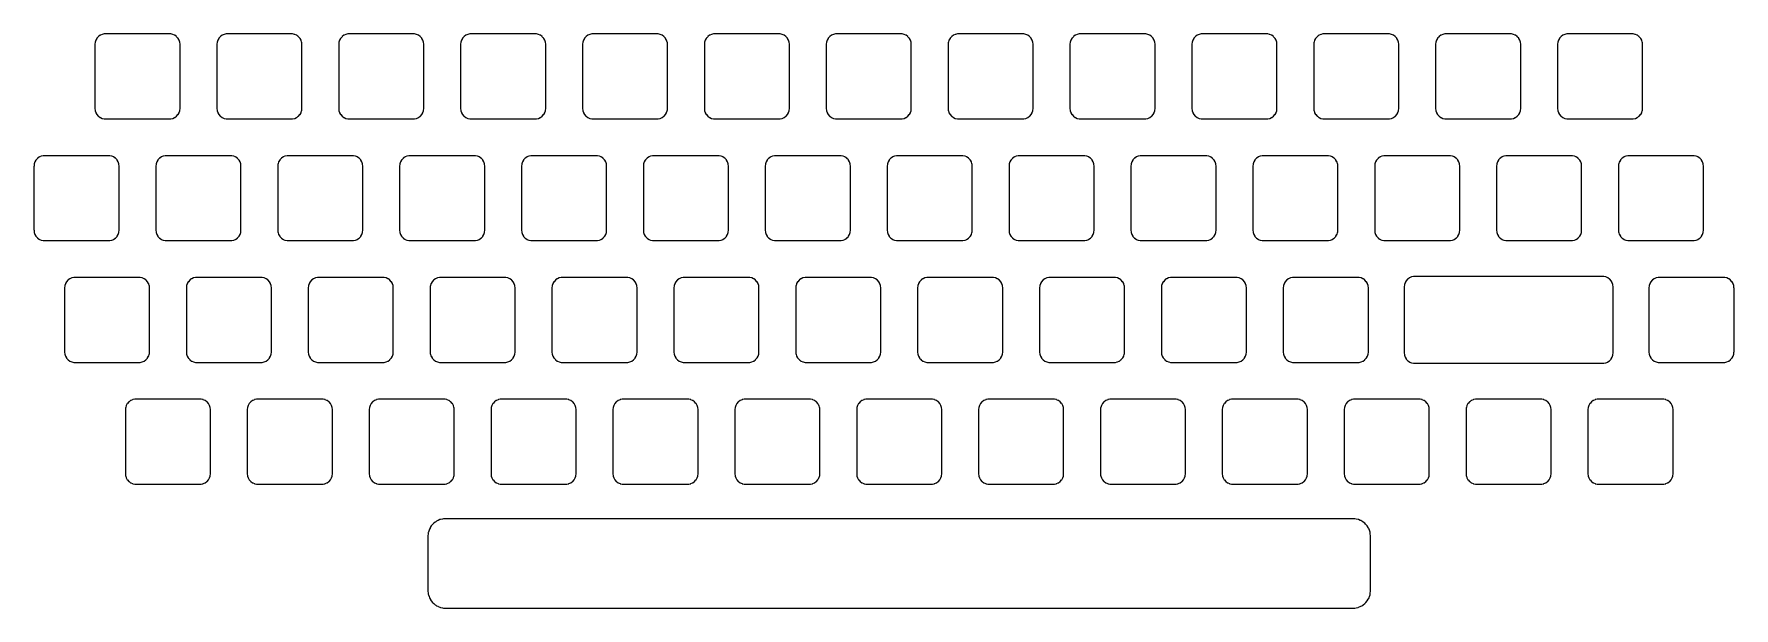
# Model space of a CAD drawing. Header units: metres. Extents: x -16 to 249, y -82 to 7.
import ezdxf

# ---------------------------------------------------------------- set-up
doc = ezdxf.new("R2010")
doc.units = ezdxf.units.M

msp = doc.modelspace()

# ---------------------------------------------------------------- linework, layer by layer
for p, q in [((-6.63192, 5.5089), (-6.63285, 5.5)), ((-6.63285, 5.5), (-6.63285, -4.5)), ((-6.59914, 5.82077), (-6.63192, 5.5089)), ((-6.59717, 5.83949), (-6.59914, 5.82077)), ((-6.59135, 5.85739), (-6.59717, 5.83949)), ((-6.49445, 6.15563), (-6.59135, 5.85739)), ((-6.49168, 6.16414), (-6.49445, 6.15563)), ((-6.33489, 6.43571), (-6.49168, 6.16414)), ((-6.32548, 6.45202), (-6.33489, 6.43571)), ((-6.321, 6.45977), (-6.32548, 6.45202)), ((-6.31502, 6.46642), (-6.321, 6.45977)), ((-6.10519, 6.69945), (-6.31502, 6.46642)), ((-6.09259, 6.71344), (-6.10519, 6.69945)), ((-6.08535, 6.7187), (-6.09259, 6.71344)), ((-6.07012, 6.72977), (-6.08535, 6.7187)), ((-5.81643, 6.91409), (-6.07012, 6.72977)), ((-5.79923, 6.92175), (-5.81643, 6.91409)), ((-5.79105, 6.92539), (-5.79923, 6.92175)), ((-5.50458, 7.05293), (-5.79105, 6.92539)), ((-5.49583, 7.05479), (-5.50458, 7.05293)), ((-5.18909, 7.11999), (-5.49583, 7.05479)), ((-5.17068, 7.12391), (-5.18909, 7.11999)), ((5.17068, 7.12391), (-5.17068, 7.12391)), ((5.18909, 7.11999), (5.17068, 7.12391)), ((5.49583, 7.05479), (5.18909, 7.11999)), ((5.50458, 7.05293), (5.49583, 7.05479)), ((5.79105, 6.92539), (5.50458, 7.05293)), ((5.79923, 6.92175), (5.79105, 6.92539)), ((5.81643, 6.91409), (5.79923, 6.92175)), ((6.07012, 6.72977), (5.81643, 6.91409)), ((6.08535, 6.7187), (6.07012, 6.72977)), ((6.09259, 6.71344), (6.08535, 6.7187)), ((6.10519, 6.69945), (6.09259, 6.71344)), ((6.31502, 6.46642), (6.10519, 6.69945)), ((6.321, 6.45977), (6.31502, 6.46642)), ((6.32548, 6.45202), (6.321, 6.45977)), ((6.33489, 6.43571), (6.32548, 6.45202)), ((6.49168, 6.16414), (6.33489, 6.43571)), ((6.49445, 6.15563), (6.49168, 6.16414)), ((6.59135, 5.85739), (6.49445, 6.15563)), ((6.59717, 5.83949), (6.59135, 5.85739)), ((6.59914, 5.82077), (6.59717, 5.83949)), ((6.63192, 5.5089), (6.59914, 5.82077)), ((6.63285, 5.5), (6.63192, 5.5089)), ((6.63285, -4.5), (6.63285, 5.5)), ((12.3681, 5.5089), (12.3671, 5.5)), ((12.3671, 5.5), (12.3671, -4.5)), ((12.4009, 5.82077), (12.3681, 5.5089)), ((12.4028, 5.83949), (12.4009, 5.82077)), ((12.4086, 5.85739), (12.4028, 5.83949)), ((12.5056, 6.15563), (12.4086, 5.85739)), ((12.5083, 6.16414), (12.5056, 6.15563)), ((12.6651, 6.43571), (12.5083, 6.16414)), ((12.6745, 6.45202), (12.6651, 6.43571)), ((12.679, 6.45977), (12.6745, 6.45202)), ((12.685, 6.46642), (12.679, 6.45977)), ((12.8948, 6.69945), (12.685, 6.46642)), ((12.9074, 6.71344), (12.8948, 6.69945)), ((12.9146, 6.7187), (12.9074, 6.71344)), ((12.9299, 6.72977), (12.9146, 6.7187)), ((13.1836, 6.91409), (12.9299, 6.72977)), ((13.2008, 6.92175), (13.1836, 6.91409)), ((13.2089, 6.92539), (13.2008, 6.92175)), ((13.4954, 7.05293), (13.2089, 6.92539)), ((13.5042, 7.05479), (13.4954, 7.05293)), ((13.8109, 7.11999), (13.5042, 7.05479)), ((13.8293, 7.12391), (13.8109, 7.11999)), ((24.1707, 7.12391), (13.8293, 7.12391)), ((24.1891, 7.11999), (24.1707, 7.12391)), ((24.4958, 7.05479), (24.1891, 7.11999)), ((24.5046, 7.05293), (24.4958, 7.05479)), ((24.7911, 6.92539), (24.5046, 7.05293)), ((24.7992, 6.92175), (24.7911, 6.92539)), ((24.8164, 6.91409), (24.7992, 6.92175)), ((25.0701, 6.72977), (24.8164, 6.91409)), ((25.0854, 6.7187), (25.0701, 6.72977)), ((25.0926, 6.71344), (25.0854, 6.7187)), ((25.1052, 6.69945), (25.0926, 6.71344)), ((25.315, 6.46642), (25.1052, 6.69945)), ((25.321, 6.45977), (25.315, 6.46642)), ((25.3255, 6.45202), (25.321, 6.45977)), ((25.3349, 6.43571), (25.3255, 6.45202)), ((25.4917, 6.16414), (25.3349, 6.43571)), ((25.4944, 6.15563), (25.4917, 6.16414)), ((25.5914, 5.85739), (25.4944, 6.15563)), ((25.5972, 5.83949), (25.5914, 5.85739)), ((25.5991, 5.82077), (25.5972, 5.83949)), ((25.6319, 5.5089), (25.5991, 5.82077)), ((25.6329, 5.5), (25.6319, 5.5089)), ((25.6329, -4.5), (25.6329, 5.5)), ((31.3681, 5.5089), (31.3671, 5.5)), ((31.3671, 5.5), (31.3671, -4.5)), ((31.4009, 5.82077), (31.3681, 5.5089)), ((31.4028, 5.83949), (31.4009, 5.82077)), ((31.4086, 5.85739), (31.4028, 5.83949)), ((31.5056, 6.15563), (31.4086, 5.85739)), ((31.5083, 6.16414), (31.5056, 6.15563)), ((31.6651, 6.43571), (31.5083, 6.16414)), ((31.6745, 6.45202), (31.6651, 6.43571)), ((31.679, 6.45977), (31.6745, 6.45202)), ((31.685, 6.46642), (31.679, 6.45977)), ((31.8948, 6.69945), (31.685, 6.46642)), ((31.9074, 6.71344), (31.8948, 6.69945)), ((31.9146, 6.7187), (31.9074, 6.71344)), ((31.9299, 6.72977), (31.9146, 6.7187)), ((32.1836, 6.91409), (31.9299, 6.72977)), ((32.2008, 6.92175), (32.1836, 6.91409)), ((32.2089, 6.92539), (32.2008, 6.92175)), ((32.4954, 7.05293), (32.2089, 6.92539)), ((32.5042, 7.05479), (32.4954, 7.05293)), ((32.8109, 7.11999), (32.5042, 7.05479)), ((32.8293, 7.12391), (32.8109, 7.11999)), ((43.1707, 7.12391), (32.8293, 7.12391)), ((43.1891, 7.11999), (43.1707, 7.12391)), ((43.4958, 7.05479), (43.1891, 7.11999)), ((43.5046, 7.05293), (43.4958, 7.05479)), ((43.7911, 6.92539), (43.5046, 7.05293)), ((43.7992, 6.92175), (43.7911, 6.92539)), ((43.8164, 6.91409), (43.7992, 6.92175)), ((44.0701, 6.72977), (43.8164, 6.91409)), ((44.0854, 6.7187), (44.0701, 6.72977)), ((44.0926, 6.71344), (44.0854, 6.7187)), ((44.1052, 6.69945), (44.0926, 6.71344)), ((44.315, 6.46642), (44.1052, 6.69945)), ((44.321, 6.45977), (44.315, 6.46642)), ((44.3255, 6.45202), (44.321, 6.45977)), ((44.3349, 6.43571), (44.3255, 6.45202)), ((44.4917, 6.16414), (44.3349, 6.43571)), ((44.4944, 6.15563), (44.4917, 6.16414)), ((44.5914, 5.85739), (44.4944, 6.15563)), ((44.5972, 5.83949), (44.5914, 5.85739)), ((44.5991, 5.82077), (44.5972, 5.83949)), ((44.6319, 5.5089), (44.5991, 5.82077)), ((44.6329, 5.5), (44.6319, 5.5089)), ((44.6329, -4.5), (44.6329, 5.5)), ((50.3681, 5.5089), (50.3671, 5.5)), ((50.3671, 5.5), (50.3671, -4.5)), ((50.4009, 5.82077), (50.3681, 5.5089)), ((50.4028, 5.83949), (50.4009, 5.82077)), ((50.4086, 5.85739), (50.4028, 5.83949)), ((50.5056, 6.15563), (50.4086, 5.85739)), ((50.5083, 6.16414), (50.5056, 6.15563)), ((50.6651, 6.43571), (50.5083, 6.16414)), ((50.6745, 6.45202), (50.6651, 6.43571)), ((50.679, 6.45977), (50.6745, 6.45202)), ((50.685, 6.46642), (50.679, 6.45977)), ((50.8948, 6.69945), (50.685, 6.46642)), ((50.9074, 6.71344), (50.8948, 6.69945)), ((50.9146, 6.7187), (50.9074, 6.71344)), ((50.9299, 6.72977), (50.9146, 6.7187)), ((51.1836, 6.91409), (50.9299, 6.72977)), ((51.2008, 6.92175), (51.1836, 6.91409)), ((51.2089, 6.92539), (51.2008, 6.92175)), ((51.4954, 7.05293), (51.2089, 6.92539)), ((51.5042, 7.05479), (51.4954, 7.05293)), ((51.8109, 7.11999), (51.5042, 7.05479)), ((51.8293, 7.12391), (51.8109, 7.11999)), ((62.1707, 7.12391), (51.8293, 7.12391)), ((62.1891, 7.11999), (62.1707, 7.12391)), ((62.4958, 7.05479), (62.1891, 7.11999)), ((62.5046, 7.05293), (62.4958, 7.05479)), ((62.7911, 6.92539), (62.5046, 7.05293)), ((62.7992, 6.92175), (62.7911, 6.92539)), ((62.8164, 6.91409), (62.7992, 6.92175)), ((63.0701, 6.72977), (62.8164, 6.91409)), ((63.0854, 6.7187), (63.0701, 6.72977)), ((63.0926, 6.71344), (63.0854, 6.7187)), ((63.1052, 6.69945), (63.0926, 6.71344)), ((63.315, 6.46642), (63.1052, 6.69945)), ((63.321, 6.45977), (63.315, 6.46642)), ((63.3255, 6.45202), (63.321, 6.45977)), ((63.3349, 6.43571), (63.3255, 6.45202)), ((63.4917, 6.16414), (63.3349, 6.43571)), ((63.4944, 6.15563), (63.4917, 6.16414)), ((63.5914, 5.85739), (63.4944, 6.15563)), ((63.5972, 5.83949), (63.5914, 5.85739)), ((63.5991, 5.82077), (63.5972, 5.83949)), ((63.6319, 5.5089), (63.5991, 5.82077)), ((63.6329, 5.5), (63.6319, 5.5089)), ((63.6329, -4.5), (63.6329, 5.5)), ((69.3681, 5.5089), (69.3671, 5.5)), ((69.3671, 5.5), (69.3671, -4.5)), ((69.4009, 5.82077), (69.3681, 5.5089)), ((69.4028, 5.83949), (69.4009, 5.82077)), ((69.4086, 5.85739), (69.4028, 5.83949)), ((69.5056, 6.15563), (69.4086, 5.85739)), ((69.5083, 6.16414), (69.5056, 6.15563)), ((69.6651, 6.43571), (69.5083, 6.16414)), ((69.6745, 6.45202), (69.6651, 6.43571)), ((69.679, 6.45977), (69.6745, 6.45202)), ((69.685, 6.46642), (69.679, 6.45977)), ((69.8948, 6.69945), (69.685, 6.46642)), ((69.9074, 6.71344), (69.8948, 6.69945)), ((69.9146, 6.7187), (69.9074, 6.71344)), ((69.9299, 6.72977), (69.9146, 6.7187)), ((70.1836, 6.91409), (69.9299, 6.72977)), ((70.2008, 6.92175), (70.1836, 6.91409)), ((70.2089, 6.92539), (70.2008, 6.92175)), ((70.4954, 7.05293), (70.2089, 6.92539)), ((70.5042, 7.05479), (70.4954, 7.05293)), ((70.8109, 7.11999), (70.5042, 7.05479)), ((70.8293, 7.12391), (70.8109, 7.11999)), ((81.1707, 7.12391), (70.8293, 7.12391)), ((81.1891, 7.11999), (81.1707, 7.12391)), ((81.4958, 7.05479), (81.1891, 7.11999)), ((81.5046, 7.05293), (81.4958, 7.05479)), ((81.7911, 6.92539), (81.5046, 7.05293)), ((81.7992, 6.92175), (81.7911, 6.92539)), ((81.8164, 6.91409), (81.7992, 6.92175)), ((82.0701, 6.72977), (81.8164, 6.91409)), ((82.0854, 6.7187), (82.0701, 6.72977)), ((82.0926, 6.71344), (82.0854, 6.7187)), ((82.1052, 6.69945), (82.0926, 6.71344)), ((82.315, 6.46642), (82.1052, 6.69945)), ((82.321, 6.45977), (82.315, 6.46642)), ((82.3255, 6.45202), (82.321, 6.45977)), ((82.3349, 6.43571), (82.3255, 6.45202)), ((82.4917, 6.16414), (82.3349, 6.43571)), ((82.4944, 6.15563), (82.4917, 6.16414)), ((82.5914, 5.85739), (82.4944, 6.15563)), ((82.5972, 5.83949), (82.5914, 5.85739)), ((82.5991, 5.82077), (82.5972, 5.83949)), ((82.6319, 5.5089), (82.5991, 5.82077)), ((82.6329, 5.5), (82.6319, 5.5089)), ((82.6329, -4.5), (82.6329, 5.5)), ((88.3681, 5.5089), (88.3671, 5.5)), ((88.3671, 5.5), (88.3671, -4.5)), ((88.4009, 5.82077), (88.3681, 5.5089)), ((88.4028, 5.83949), (88.4009, 5.82077)), ((88.4086, 5.85739), (88.4028, 5.83949)), ((88.5056, 6.15563), (88.4086, 5.85739)), ((88.5083, 6.16414), (88.5056, 6.15563)), ((88.6651, 6.43571), (88.5083, 6.16414)), ((88.6745, 6.45202), (88.6651, 6.43571)), ((88.679, 6.45977), (88.6745, 6.45202)), ((88.685, 6.46642), (88.679, 6.45977)), ((88.8948, 6.69945), (88.685, 6.46642)), ((88.9074, 6.71344), (88.8948, 6.69945)), ((88.9146, 6.7187), (88.9074, 6.71344)), ((88.9299, 6.72977), (88.9146, 6.7187)), ((89.1836, 6.91409), (88.9299, 6.72977)), ((89.2008, 6.92175), (89.1836, 6.91409)), ((89.2089, 6.92539), (89.2008, 6.92175)), ((89.4954, 7.05293), (89.2089, 6.92539)), ((89.5042, 7.05479), (89.4954, 7.05293)), ((89.8109, 7.11999), (89.5042, 7.05479)), ((89.8293, 7.12391), (89.8109, 7.11999)), ((100.171, 7.12391), (89.8293, 7.12391)), ((100.189, 7.11999), (100.171, 7.12391)), ((100.496, 7.05479), (100.189, 7.11999)), ((100.505, 7.05293), (100.496, 7.05479)), ((100.791, 6.92539), (100.505, 7.05293)), ((100.799, 6.92175), (100.791, 6.92539)), ((100.816, 6.91409), (100.799, 6.92175)), ((101.07, 6.72977), (100.816, 6.91409)), ((101.085, 6.7187), (101.07, 6.72977)), ((101.093, 6.71344), (101.085, 6.7187)), ((101.105, 6.69945), (101.093, 6.71344)), ((101.315, 6.46642), (101.105, 6.69945)), ((101.321, 6.45977), (101.315, 6.46642)), ((101.325, 6.45202), (101.321, 6.45977)), ((101.335, 6.43571), (101.325, 6.45202)), ((101.492, 6.16414), (101.335, 6.43571)), ((101.494, 6.15563), (101.492, 6.16414)), ((101.591, 5.85739), (101.494, 6.15563)), ((101.597, 5.83949), (101.591, 5.85739)), ((101.599, 5.82077), (101.597, 5.83949)), ((101.632, 5.5089), (101.599, 5.82077)), ((101.633, 5.5), (101.632, 5.5089)), ((101.633, -4.5), (101.633, 5.5)), ((107.368, 5.5089), (107.367, 5.5)), ((107.367, 5.5), (107.367, -4.5)), ((107.401, 5.82077), (107.368, 5.5089)), ((107.403, 5.83949), (107.401, 5.82077)), ((107.409, 5.85739), (107.403, 5.83949)), ((107.506, 6.15563), (107.409, 5.85739)), ((107.508, 6.16414), (107.506, 6.15563)), ((107.665, 6.43571), (107.508, 6.16414)), ((107.675, 6.45202), (107.665, 6.43571)), ((107.679, 6.45977), (107.675, 6.45202)), ((107.685, 6.46642), (107.679, 6.45977)), ((107.895, 6.69945), (107.685, 6.46642)), ((107.907, 6.71344), (107.895, 6.69945)), ((107.915, 6.7187), (107.907, 6.71344)), ((107.93, 6.72977), (107.915, 6.7187)), ((108.184, 6.91409), (107.93, 6.72977)), ((108.201, 6.92175), (108.184, 6.91409)), ((108.209, 6.92539), (108.201, 6.92175)), ((108.495, 7.05293), (108.209, 6.92539)), ((108.504, 7.05479), (108.495, 7.05293)), ((108.811, 7.11999), (108.504, 7.05479)), ((108.829, 7.12391), (108.811, 7.11999)), ((119.171, 7.12391), (108.829, 7.12391)), ((119.189, 7.11999), (119.171, 7.12391)), ((119.496, 7.05479), (119.189, 7.11999)), ((119.505, 7.05293), (119.496, 7.05479)), ((119.791, 6.92539), (119.505, 7.05293)), ((119.799, 6.92175), (119.791, 6.92539)), ((119.816, 6.91409), (119.799, 6.92175)), ((120.07, 6.72977), (119.816, 6.91409)), ((120.085, 6.7187), (120.07, 6.72977)), ((120.093, 6.71344), (120.085, 6.7187)), ((120.105, 6.69945), (120.093, 6.71344)), ((120.315, 6.46642), (120.105, 6.69945)), ((120.321, 6.45977), (120.315, 6.46642)), ((120.325, 6.45202), (120.321, 6.45977)), ((120.335, 6.43571), (120.325, 6.45202)), ((120.492, 6.16414), (120.335, 6.43571)), ((120.494, 6.15563), (120.492, 6.16414)), ((120.591, 5.85739), (120.494, 6.15563)), ((120.597, 5.83949), (120.591, 5.85739)), ((120.599, 5.82077), (120.597, 5.83949)), ((120.632, 5.5089), (120.599, 5.82077)), ((120.633, 5.5), (120.632, 5.5089)), ((120.633, -4.5), (120.633, 5.5)), ((126.368, 5.5089), (126.367, 5.5)), ((126.367, 5.5), (126.367, -4.5)), ((126.401, 5.82077), (126.368, 5.5089)), ((126.403, 5.83949), (126.401, 5.82077)), ((126.409, 5.85739), (126.403, 5.83949)), ((126.506, 6.15563), (126.409, 5.85739)), ((126.508, 6.16414), (126.506, 6.15563)), ((126.665, 6.43571), (126.508, 6.16414)), ((126.675, 6.45202), (126.665, 6.43571)), ((126.679, 6.45977), (126.675, 6.45202)), ((126.685, 6.46642), (126.679, 6.45977)), ((126.895, 6.69945), (126.685, 6.46642)), ((126.907, 6.71344), (126.895, 6.69945)), ((126.915, 6.7187), (126.907, 6.71344)), ((126.93, 6.72977), (126.915, 6.7187)), ((127.184, 6.91409), (126.93, 6.72977)), ((127.201, 6.92175), (127.184, 6.91409)), ((127.209, 6.92539), (127.201, 6.92175)), ((127.495, 7.05293), (127.209, 6.92539)), ((127.504, 7.05479), (127.495, 7.05293)), ((127.811, 7.11999), (127.504, 7.05479)), ((127.829, 7.12391), (127.811, 7.11999)), ((138.171, 7.12391), (127.829, 7.12391)), ((138.189, 7.11999), (138.171, 7.12391)), ((138.496, 7.05479), (138.189, 7.11999)), ((138.505, 7.05293), (138.496, 7.05479)), ((138.791, 6.92539), (138.505, 7.05293)), ((138.799, 6.92175), (138.791, 6.92539)), ((138.816, 6.91409), (138.799, 6.92175)), ((139.07, 6.72977), (138.816, 6.91409)), ((139.085, 6.7187), (139.07, 6.72977)), ((139.093, 6.71344), (139.085, 6.7187)), ((139.105, 6.69945), (139.093, 6.71344)), ((139.315, 6.46642), (139.105, 6.69945)), ((139.321, 6.45977), (139.315, 6.46642)), ((139.325, 6.45202), (139.321, 6.45977)), ((139.335, 6.43571), (139.325, 6.45202)), ((139.492, 6.16414), (139.335, 6.43571)), ((139.494, 6.15563), (139.492, 6.16414)), ((139.591, 5.85739), (139.494, 6.15563)), ((139.597, 5.83949), (139.591, 5.85739)), ((139.599, 5.82077), (139.597, 5.83949)), ((139.632, 5.5089), (139.599, 5.82077)), ((139.633, 5.5), (139.632, 5.5089)), ((139.633, -4.5), (139.633, 5.5)), ((145.368, 5.5089), (145.367, 5.5)), ((145.367, 5.5), (145.367, -4.5)), ((145.401, 5.82077), (145.368, 5.5089)), ((145.403, 5.83949), (145.401, 5.82077)), ((145.409, 5.85739), (145.403, 5.83949)), ((145.506, 6.15563), (145.409, 5.85739)), ((145.508, 6.16414), (145.506, 6.15563)), ((145.665, 6.43571), (145.508, 6.16414)), ((145.675, 6.45202), (145.665, 6.43571)), ((145.679, 6.45977), (145.675, 6.45202)), ((145.685, 6.46642), (145.679, 6.45977)), ((145.895, 6.69945), (145.685, 6.46642)), ((145.907, 6.71344), (145.895, 6.69945)), ((145.915, 6.7187), (145.907, 6.71344)), ((145.93, 6.72977), (145.915, 6.7187)), ((146.184, 6.91409), (145.93, 6.72977)), ((146.201, 6.92175), (146.184, 6.91409)), ((146.209, 6.92539), (146.201, 6.92175)), ((146.495, 7.05293), (146.209, 6.92539)), ((146.504, 7.05479), (146.495, 7.05293)), ((146.811, 7.11999), (146.504, 7.05479)), ((146.829, 7.12391), (146.811, 7.11999)), ((157.171, 7.12391), (146.829, 7.12391)), ((157.189, 7.11999), (157.171, 7.12391)), ((157.496, 7.05479), (157.189, 7.11999)), ((157.505, 7.05293), (157.496, 7.05479)), ((157.791, 6.92539), (157.505, 7.05293)), ((157.799, 6.92175), (157.791, 6.92539)), ((157.816, 6.91409), (157.799, 6.92175)), ((158.07, 6.72977), (157.816, 6.91409)), ((158.085, 6.7187), (158.07, 6.72977)), ((158.093, 6.71344), (158.085, 6.7187)), ((158.105, 6.69945), (158.093, 6.71344)), ((158.315, 6.46642), (158.105, 6.69945)), ((158.321, 6.45977), (158.315, 6.46642)), ((158.325, 6.45202), (158.321, 6.45977)), ((158.335, 6.43571), (158.325, 6.45202)), ((158.492, 6.16414), (158.335, 6.43571)), ((158.494, 6.15563), (158.492, 6.16414)), ((158.591, 5.85739), (158.494, 6.15563)), ((158.597, 5.83949), (158.591, 5.85739)), ((158.599, 5.82077), (158.597, 5.83949)), ((158.632, 5.5089), (158.599, 5.82077)), ((158.633, 5.5), (158.632, 5.5089)), ((158.633, -4.5), (158.633, 5.5)), ((164.368, 5.5089), (164.367, 5.5)), ((164.367, 5.5), (164.367, -4.5)), ((164.401, 5.82077), (164.368, 5.5089)), ((164.403, 5.83949), (164.401, 5.82077)), ((164.409, 5.85739), (164.403, 5.83949)), ((164.506, 6.15563), (164.409, 5.85739)), ((164.508, 6.16414), (164.506, 6.15563)), ((164.665, 6.43571), (164.508, 6.16414)), ((164.675, 6.45202), (164.665, 6.43571)), ((164.679, 6.45977), (164.675, 6.45202)), ((164.685, 6.46642), (164.679, 6.45977)), ((164.895, 6.69945), (164.685, 6.46642)), ((164.907, 6.71344), (164.895, 6.69945)), ((164.915, 6.7187), (164.907, 6.71344)), ((164.93, 6.72977), (164.915, 6.7187)), ((165.184, 6.91409), (164.93, 6.72977)), ((165.201, 6.92175), (165.184, 6.91409)), ((165.209, 6.92539), (165.201, 6.92175)), ((165.495, 7.05293), (165.209, 6.92539)), ((165.504, 7.05479), (165.495, 7.05293)), ((165.811, 7.11999), (165.504, 7.05479)), ((165.829, 7.12391), (165.811, 7.11999)), ((176.171, 7.12391), (165.829, 7.12391)), ((176.189, 7.11999), (176.171, 7.12391)), ((176.496, 7.05479), (176.189, 7.11999)), ((176.505, 7.05293), (176.496, 7.05479)), ((176.791, 6.92539), (176.505, 7.05293)), ((176.799, 6.92175), (176.791, 6.92539)), ((176.816, 6.91409), (176.799, 6.92175)), ((177.07, 6.72977), (176.816, 6.91409)), ((177.085, 6.7187), (177.07, 6.72977)), ((177.093, 6.71344), (177.085, 6.7187)), ((177.105, 6.69945), (177.093, 6.71344)), ((177.315, 6.46642), (177.105, 6.69945)), ((177.321, 6.45977), (177.315, 6.46642)), ((177.325, 6.45202), (177.321, 6.45977)), ((177.335, 6.43571), (177.325, 6.45202)), ((177.492, 6.16414), (177.335, 6.43571)), ((177.494, 6.15563), (177.492, 6.16414)), ((177.591, 5.85739), (177.494, 6.15563)), ((177.597, 5.83949), (177.591, 5.85739)), ((177.599, 5.82077), (177.597, 5.83949)), ((177.632, 5.5089), (177.599, 5.82077)), ((177.633, 5.5), (177.632, 5.5089)), ((177.633, -4.5), (177.633, 5.5)), ((183.368, 5.5089), (183.367, 5.5)), ((183.367, 5.5), (183.367, -4.5)), ((183.401, 5.82077), (183.368, 5.5089)), ((183.403, 5.83949), (183.401, 5.82077)), ((183.409, 5.85739), (183.403, 5.83949)), ((183.506, 6.15563), (183.409, 5.85739)), ((183.508, 6.16414), (183.506, 6.15563)), ((183.665, 6.43571), (183.508, 6.16414)), ((183.675, 6.45202), (183.665, 6.43571)), ((183.679, 6.45977), (183.675, 6.45202)), ((183.685, 6.46642), (183.679, 6.45977)), ((183.895, 6.69945), (183.685, 6.46642)), ((183.907, 6.71344), (183.895, 6.69945)), ((183.915, 6.7187), (183.907, 6.71344)), ((183.93, 6.72977), (183.915, 6.7187)), ((184.184, 6.91409), (183.93, 6.72977)), ((184.201, 6.92175), (184.184, 6.91409)), ((184.209, 6.92539), (184.201, 6.92175)), ((184.495, 7.05293), (184.209, 6.92539)), ((184.504, 7.05479), (184.495, 7.05293)), ((184.811, 7.11999), (184.504, 7.05479)), ((184.829, 7.12391), (184.811, 7.11999)), ((195.171, 7.12391), (184.829, 7.12391)), ((195.189, 7.11999), (195.171, 7.12391)), ((195.496, 7.05479), (195.189, 7.11999)), ((195.505, 7.05293), (195.496, 7.05479)), ((195.791, 6.92539), (195.505, 7.05293)), ((195.799, 6.92175), (195.791, 6.92539)), ((195.816, 6.91409), (195.799, 6.92175)), ((196.07, 6.72977), (195.816, 6.91409)), ((196.085, 6.7187), (196.07, 6.72977)), ((196.093, 6.71344), (196.085, 6.7187)), ((196.105, 6.69945), (196.093, 6.71344)), ((196.315, 6.46642), (196.105, 6.69945)), ((196.321, 6.45977), (196.315, 6.46642)), ((196.325, 6.45202), (196.321, 6.45977)), ((196.335, 6.43571), (196.325, 6.45202)), ((196.492, 6.16414), (196.335, 6.43571)), ((196.494, 6.15563), (196.492, 6.16414)), ((196.591, 5.85739), (196.494, 6.15563)), ((196.597, 5.83949), (196.591, 5.85739)), ((196.599, 5.82077), (196.597, 5.83949)), ((196.632, 5.5089), (196.599, 5.82077)), ((196.633, 5.5), (196.632, 5.5089)), ((196.633, -4.5), (196.633, 5.5)), ((202.368, 5.5089), (202.367, 5.5)), ((202.367, 5.5), (202.367, -4.5)), ((202.401, 5.82077), (202.368, 5.5089)), ((202.403, 5.83949), (202.401, 5.82077)), ((202.409, 5.85739), (202.403, 5.83949)), ((202.506, 6.15563), (202.409, 5.85739)), ((202.508, 6.16414), (202.506, 6.15563)), ((202.665, 6.43571), (202.508, 6.16414)), ((202.675, 6.45202), (202.665, 6.43571)), ((202.679, 6.45977), (202.675, 6.45202)), ((202.685, 6.46642), (202.679, 6.45977)), ((202.895, 6.69945), (202.685, 6.46642)), ((202.907, 6.71344), (202.895, 6.69945)), ((202.915, 6.7187), (202.907, 6.71344)), ((202.93, 6.72977), (202.915, 6.7187)), ((203.184, 6.91409), (202.93, 6.72977)), ((203.201, 6.92175), (203.184, 6.91409)), ((203.209, 6.92539), (203.201, 6.92175)), ((203.495, 7.05293), (203.209, 6.92539)), ((203.504, 7.05479), (203.495, 7.05293)), ((203.811, 7.11999), (203.504, 7.05479)), ((203.829, 7.12391), (203.811, 7.11999)), ((214.171, 7.12391), (203.829, 7.12391)), ((214.189, 7.11999), (214.171, 7.12391)), ((214.496, 7.05479), (214.189, 7.11999)), ((214.505, 7.05293), (214.496, 7.05479)), ((214.791, 6.92539), (214.505, 7.05293)), ((214.799, 6.92175), (214.791, 6.92539)), ((214.816, 6.91409), (214.799, 6.92175)), ((215.07, 6.72977), (214.816, 6.91409)), ((215.085, 6.7187), (215.07, 6.72977)), ((215.093, 6.71344), (215.085, 6.7187)), ((215.105, 6.69945), (215.093, 6.71344)), ((215.315, 6.46642), (215.105, 6.69945)), ((215.321, 6.45977), (215.315, 6.46642)), ((215.325, 6.45202), (215.321, 6.45977)), ((215.335, 6.43571), (215.325, 6.45202)), ((215.492, 6.16414), (215.335, 6.43571)), ((215.494, 6.15563), (215.492, 6.16414)), ((215.591, 5.85739), (215.494, 6.15563)), ((215.597, 5.83949), (215.591, 5.85739)), ((215.599, 5.82077), (215.597, 5.83949)), ((215.632, 5.5089), (215.599, 5.82077)), ((215.633, 5.5), (215.632, 5.5089)), ((215.633, -4.5), (215.633, 5.5)), ((221.368, 5.5089), (221.367, 5.5)), ((221.367, 5.5), (221.367, -4.5)), ((221.401, 5.82077), (221.368, 5.5089)), ((221.403, 5.83949), (221.401, 5.82077)), ((221.409, 5.85739), (221.403, 5.83949)), ((221.506, 6.15563), (221.409, 5.85739)), ((221.508, 6.16414), (221.506, 6.15563)), ((221.665, 6.43571), (221.508, 6.16414)), ((221.675, 6.45202), (221.665, 6.43571)), ((221.679, 6.45977), (221.675, 6.45202)), ((221.685, 6.46642), (221.679, 6.45977)), ((221.895, 6.69945), (221.685, 6.46642)), ((221.907, 6.71344), (221.895, 6.69945)), ((221.915, 6.7187), (221.907, 6.71344)), ((221.93, 6.72977), (221.915, 6.7187)), ((222.184, 6.91409), (221.93, 6.72977)), ((222.201, 6.92175), (222.184, 6.91409)), ((222.209, 6.92539), (222.201, 6.92175)), ((222.495, 7.05293), (222.209, 6.92539)), ((222.504, 7.05479), (222.495, 7.05293)), ((222.811, 7.11999), (222.504, 7.05479)), ((222.829, 7.12391), (222.811, 7.11999)), ((233.171, 7.12391), (222.829, 7.12391)), ((233.189, 7.11999), (233.171, 7.12391)), ((233.496, 7.05479), (233.189, 7.11999)), ((233.505, 7.05293), (233.496, 7.05479)), ((233.791, 6.92539), (233.505, 7.05293)), ((233.799, 6.92175), (233.791, 6.92539)), ((233.816, 6.91409), (233.799, 6.92175)), ((234.07, 6.72977), (233.816, 6.91409)), ((234.085, 6.7187), (234.07, 6.72977)), ((234.093, 6.71344), (234.085, 6.7187)), ((234.105, 6.69945), (234.093, 6.71344)), ((234.315, 6.46642), (234.105, 6.69945)), ((234.321, 6.45977), (234.315, 6.46642)), ((234.325, 6.45202), (234.321, 6.45977)), ((234.335, 6.43571), (234.325, 6.45202)), ((234.492, 6.16414), (234.335, 6.43571)), ((234.494, 6.15563), (234.492, 6.16414)), ((234.591, 5.85739), (234.494, 6.15563)), ((234.597, 5.83949), (234.591, 5.85739)), ((234.599, 5.82077), (234.597, 5.83949)), ((234.632, 5.5089), (234.599, 5.82077)), ((234.633, 5.5), (234.632, 5.5089)), ((234.633, -4.5), (234.633, 5.5)), ((-6.63285, -4.5), (-6.63192, -4.5089)), ((-6.63192, -4.5089), (-6.59914, -4.82077)), ((-6.59914, -4.82077), (-6.59717, -4.83949)), ((-6.59717, -4.83949), (-6.59135, -4.85739)), ((-6.59135, -4.85739), (-6.49445, -5.15563)), ((-6.49445, -5.15563), (-6.49168, -5.16414)), ((-6.49168, -5.16414), (-6.33489, -5.43571)), ((6.33489, -5.43571), (6.49168, -5.16414)), ((6.49168, -5.16414), (6.49445, -5.15563)), ((6.49445, -5.15563), (6.59135, -4.85739)), ((6.59135, -4.85739), (6.59717, -4.83949)), ((6.59717, -4.83949), (6.59914, -4.82077)), ((6.59914, -4.82077), (6.63192, -4.5089)), ((6.63192, -4.5089), (6.63285, -4.5)), ((12.3671, -4.5), (12.3681, -4.5089)), ((12.3681, -4.5089), (12.4009, -4.82077)), ((12.4009, -4.82077), (12.4028, -4.83949)), ((12.4028, -4.83949), (12.4086, -4.85739)), ((12.4086, -4.85739), (12.5056, -5.15563)), ((12.5056, -5.15563), (12.5083, -5.16414)), ((12.5083, -5.16414), (12.6651, -5.43571)), ((25.3349, -5.43571), (25.4917, -5.16414)), ((25.4917, -5.16414), (25.4944, -5.15563)), ((25.4944, -5.15563), (25.5914, -4.85739)), ((25.5914, -4.85739), (25.5972, -4.83949)), ((25.5972, -4.83949), (25.5991, -4.82077)), ((25.5991, -4.82077), (25.6319, -4.5089)), ((25.6319, -4.5089), (25.6329, -4.5)), ((31.3671, -4.5), (31.3681, -4.5089)), ((31.3681, -4.5089), (31.4009, -4.82077)), ((31.4009, -4.82077), (31.4028, -4.83949)), ((31.4028, -4.83949), (31.4086, -4.85739)), ((31.4086, -4.85739), (31.5056, -5.15563)), ((31.5056, -5.15563), (31.5083, -5.16414)), ((31.5083, -5.16414), (31.6651, -5.43571)), ((44.3349, -5.43571), (44.4917, -5.16414)), ((44.4917, -5.16414), (44.4944, -5.15563)), ((44.4944, -5.15563), (44.5914, -4.85739)), ((44.5914, -4.85739), (44.5972, -4.83949)), ((44.5972, -4.83949), (44.5991, -4.82077)), ((44.5991, -4.82077), (44.6319, -4.5089)), ((44.6319, -4.5089), (44.6329, -4.5)), ((50.3671, -4.5), (50.3681, -4.5089)), ((50.3681, -4.5089), (50.4009, -4.82077)), ((50.4009, -4.82077), (50.4028, -4.83949)), ((50.4028, -4.83949), (50.4086, -4.85739)), ((50.4086, -4.85739), (50.5056, -5.15563)), ((50.5056, -5.15563), (50.5083, -5.16414)), ((50.5083, -5.16414), (50.6651, -5.43571)), ((63.3349, -5.43571), (63.4917, -5.16414)), ((63.4917, -5.16414), (63.4944, -5.15563)), ((63.4944, -5.15563), (63.5914, -4.85739)), ((63.5914, -4.85739), (63.5972, -4.83949)), ((63.5972, -4.83949), (63.5991, -4.82077)), ((63.5991, -4.82077), (63.6319, -4.5089)), ((63.6319, -4.5089), (63.6329, -4.5)), ((69.3671, -4.5), (69.3681, -4.5089)), ((69.3681, -4.5089), (69.4009, -4.82077)), ((69.4009, -4.82077), (69.4028, -4.83949)), ((69.4028, -4.83949), (69.4086, -4.85739)), ((69.4086, -4.85739), (69.5056, -5.15563)), ((69.5056, -5.15563), (69.5083, -5.16414)), ((69.5083, -5.16414), (69.6651, -5.43571)), ((82.3349, -5.43571), (82.4917, -5.16414)), ((82.4917, -5.16414), (82.4944, -5.15563)), ((82.4944, -5.15563), (82.5914, -4.85739)), ((82.5914, -4.85739), (82.5972, -4.83949)), ((82.5972, -4.83949), (82.5991, -4.82077)), ((82.5991, -4.82077), (82.6319, -4.5089)), ((82.6319, -4.5089), (82.6329, -4.5)), ((88.3671, -4.5), (88.3681, -4.5089)), ((88.3681, -4.5089), (88.4009, -4.82077)), ((88.4009, -4.82077), (88.4028, -4.83949)), ((88.4028, -4.83949), (88.4086, -4.85739)), ((88.4086, -4.85739), (88.5056, -5.15563)), ((88.5056, -5.15563), (88.5083, -5.16414)), ((88.5083, -5.16414), (88.6651, -5.43571)), ((101.335, -5.43571), (101.492, -5.16414)), ((101.492, -5.16414), (101.494, -5.15563)), ((101.494, -5.15563), (101.591, -4.85739)), ((101.591, -4.85739), (101.597, -4.83949)), ((101.597, -4.83949), (101.599, -4.82077)), ((101.599, -4.82077), (101.632, -4.5089)), ((101.632, -4.5089), (101.633, -4.5)), ((107.367, -4.5), (107.368, -4.5089)), ((107.368, -4.5089), (107.401, -4.82077)), ((107.401, -4.82077), (107.403, -4.83949)), ((107.403, -4.83949), (107.409, -4.85739)), ((107.409, -4.85739), (107.506, -5.15563)), ((107.506, -5.15563), (107.508, -5.16414)), ((107.508, -5.16414), (107.665, -5.43571)), ((120.335, -5.43571), (120.492, -5.16414)), ((120.492, -5.16414), (120.494, -5.15563)), ((120.494, -5.15563), (120.591, -4.85739)), ((120.591, -4.85739), (120.597, -4.83949)), ((120.597, -4.83949), (120.599, -4.82077)), ((120.599, -4.82077), (120.632, -4.5089)), ((120.632, -4.5089), (120.633, -4.5)), ((126.367, -4.5), (126.368, -4.5089)), ((126.368, -4.5089), (126.401, -4.82077)), ((126.401, -4.82077), (126.403, -4.83949)), ((126.403, -4.83949), (126.409, -4.85739)), ((126.409, -4.85739), (126.506, -5.15563)), ((126.506, -5.15563), (126.508, -5.16414)), ((126.508, -5.16414), (126.665, -5.43571)), ((139.335, -5.43571), (139.492, -5.16414)), ((139.492, -5.16414), (139.494, -5.15563)), ((139.494, -5.15563), (139.591, -4.85739)), ((139.591, -4.85739), (139.597, -4.83949)), ((139.597, -4.83949), (139.599, -4.82077)), ((139.599, -4.82077), (139.632, -4.5089)), ((139.632, -4.5089), (139.633, -4.5)), ((145.367, -4.5), (145.368, -4.5089)), ((145.368, -4.5089), (145.401, -4.82077)), ((145.401, -4.82077), (145.403, -4.83949)), ((145.403, -4.83949), (145.409, -4.85739)), ((145.409, -4.85739), (145.506, -5.15563)), ((145.506, -5.15563), (145.508, -5.16414)), ((145.508, -5.16414), (145.665, -5.43571)), ((158.335, -5.43571), (158.492, -5.16414)), ((158.492, -5.16414), (158.494, -5.15563)), ((158.494, -5.15563), (158.591, -4.85739)), ((158.591, -4.85739), (158.597, -4.83949)), ((158.597, -4.83949), (158.599, -4.82077)), ((158.599, -4.82077), (158.632, -4.5089)), ((158.632, -4.5089), (158.633, -4.5)), ((164.367, -4.5), (164.368, -4.5089)), ((164.368, -4.5089), (164.401, -4.82077)), ((164.401, -4.82077), (164.403, -4.83949)), ((164.403, -4.83949), (164.409, -4.85739)), ((164.409, -4.85739), (164.506, -5.15563)), ((164.506, -5.15563), (164.508, -5.16414)), ((164.508, -5.16414), (164.665, -5.43571)), ((177.335, -5.43571), (177.492, -5.16414)), ((177.492, -5.16414), (177.494, -5.15563)), ((177.494, -5.15563), (177.591, -4.85739)), ((177.591, -4.85739), (177.597, -4.83949)), ((177.597, -4.83949), (177.599, -4.82077)), ((177.599, -4.82077), (177.632, -4.5089)), ((177.632, -4.5089), (177.633, -4.5)), ((183.367, -4.5), (183.368, -4.5089)), ((183.368, -4.5089), (183.401, -4.82077)), ((183.401, -4.82077), (183.403, -4.83949)), ((183.403, -4.83949), (183.409, -4.85739)), ((183.409, -4.85739), (183.506, -5.15563)), ((183.506, -5.15563), (183.508, -5.16414)), ((183.508, -5.16414), (183.665, -5.43571)), ((196.335, -5.43571), (196.492, -5.16414)), ((196.492, -5.16414), (196.494, -5.15563)), ((196.494, -5.15563), (196.591, -4.85739)), ((196.591, -4.85739), (196.597, -4.83949)), ((196.597, -4.83949), (196.599, -4.82077)), ((196.599, -4.82077), (196.632, -4.5089)), ((196.632, -4.5089), (196.633, -4.5)), ((202.367, -4.5), (202.368, -4.5089)), ((202.368, -4.5089), (202.401, -4.82077)), ((202.401, -4.82077), (202.403, -4.83949)), ((202.403, -4.83949), (202.409, -4.85739)), ((202.409, -4.85739), (202.506, -5.15563)), ((202.506, -5.15563), (202.508, -5.16414)), ((202.508, -5.16414), (202.665, -5.43571)), ((215.335, -5.43571), (215.492, -5.16414)), ((215.492, -5.16414), (215.494, -5.15563)), ((215.494, -5.15563), (215.591, -4.85739)), ((215.591, -4.85739), (215.597, -4.83949)), ((215.597, -4.83949), (215.599, -4.82077)), ((215.599, -4.82077), (215.632, -4.5089)), ((215.632, -4.5089), (215.633, -4.5)), ((221.367, -4.5), (221.368, -4.5089)), ((221.368, -4.5089), (221.401, -4.82077)), ((221.401, -4.82077), (221.403, -4.83949)), ((221.403, -4.83949), (221.409, -4.85739)), ((221.409, -4.85739), (221.506, -5.15563)), ((221.506, -5.15563), (221.508, -5.16414)), ((221.508, -5.16414), (221.665, -5.43571)), ((234.335, -5.43571), (234.492, -5.16414)), ((234.492, -5.16414), (234.494, -5.15563)), ((234.494, -5.15563), (234.591, -4.85739)), ((234.591, -4.85739), (234.597, -4.83949)), ((234.597, -4.83949), (234.599, -4.82077)), ((234.599, -4.82077), (234.632, -4.5089)), ((234.632, -4.5089), (234.633, -4.5)), ((-6.33489, -5.43571), (-6.32548, -5.45202)), ((-6.32548, -5.45202), (-6.321, -5.45977)), ((-6.321, -5.45977), (-6.31502, -5.46642)), ((-6.31502, -5.46642), (-6.10519, -5.69945)), ((-6.10519, -5.69945), (-6.09259, -5.71344)), ((-6.09259, -5.71344), (-6.08535, -5.7187)), ((-6.08535, -5.7187), (-6.07012, -5.72977)), ((-6.07012, -5.72977), (-5.81643, -5.91409)), ((-5.81643, -5.91409), (-5.79923, -5.92175)), ((-5.79923, -5.92175), (-5.79105, -5.92539)), ((-5.79105, -5.92539), (-5.50458, -6.05293)), ((-5.50458, -6.05293), (-5.49583, -6.05479)), ((-5.49583, -6.05479), (-5.18909, -6.11999)), ((-5.18909, -6.11999), (-5.17068, -6.12391)), ((-5.17068, -6.12391), (5.17068, -6.12391)), ((5.17068, -6.12391), (5.18909, -6.11999)), ((5.18909, -6.11999), (5.49583, -6.05479)), ((5.49583, -6.05479), (5.50458, -6.05293)), ((5.50458, -6.05293), (5.79105, -5.92539)), ((5.79105, -5.92539), (5.79923, -5.92175)), ((5.79923, -5.92175), (5.81643, -5.91409)), ((5.81643, -5.91409), (6.07012, -5.72977)), ((6.07012, -5.72977), (6.08535, -5.7187)), ((6.08535, -5.7187), (6.09259, -5.71344)), ((6.09259, -5.71344), (6.10519, -5.69945)), ((6.10519, -5.69945), (6.31502, -5.46642)), ((6.31502, -5.46642), (6.321, -5.45977)), ((6.321, -5.45977), (6.32548, -5.45202)), ((6.32548, -5.45202), (6.33489, -5.43571)), ((12.6651, -5.43571), (12.6745, -5.45202)), ((12.6745, -5.45202), (12.679, -5.45977)), ((12.679, -5.45977), (12.685, -5.46642)), ((12.685, -5.46642), (12.8948, -5.69945)), ((12.8948, -5.69945), (12.9074, -5.71344)), ((12.9074, -5.71344), (12.9146, -5.7187)), ((12.9146, -5.7187), (12.9299, -5.72977)), ((12.9299, -5.72977), (13.1836, -5.91409)), ((13.1836, -5.91409), (13.2008, -5.92175)), ((13.2008, -5.92175), (13.2089, -5.92539)), ((13.2089, -5.92539), (13.4954, -6.05293)), ((13.4954, -6.05293), (13.5042, -6.05479)), ((13.5042, -6.05479), (13.8109, -6.11999)), ((13.8109, -6.11999), (13.8293, -6.12391)), ((13.8293, -6.12391), (24.1707, -6.12391)), ((24.1707, -6.12391), (24.1891, -6.11999)), ((24.1891, -6.11999), (24.4958, -6.05479)), ((24.4958, -6.05479), (24.5046, -6.05293)), ((24.5046, -6.05293), (24.7911, -5.92539)), ((24.7911, -5.92539), (24.7992, -5.92175)), ((24.7992, -5.92175), (24.8164, -5.91409)), ((24.8164, -5.91409), (25.0701, -5.72977)), ((25.0701, -5.72977), (25.0854, -5.7187)), ((25.0854, -5.7187), (25.0926, -5.71344)), ((25.0926, -5.71344), (25.1052, -5.69945)), ((25.1052, -5.69945), (25.315, -5.46642)), ((25.315, -5.46642), (25.321, -5.45977)), ((25.321, -5.45977), (25.3255, -5.45202)), ((25.3255, -5.45202), (25.3349, -5.43571)), ((31.6651, -5.43571), (31.6745, -5.45202)), ((31.6745, -5.45202), (31.679, -5.45977)), ((31.679, -5.45977), (31.685, -5.46642)), ((31.685, -5.46642), (31.8948, -5.69945)), ((31.8948, -5.69945), (31.9074, -5.71344)), ((31.9074, -5.71344), (31.9146, -5.7187)), ((31.9146, -5.7187), (31.9299, -5.72977)), ((31.9299, -5.72977), (32.1836, -5.91409)), ((32.1836, -5.91409), (32.2008, -5.92175)), ((32.2008, -5.92175), (32.2089, -5.92539)), ((32.2089, -5.92539), (32.4954, -6.05293)), ((32.4954, -6.05293), (32.5042, -6.05479)), ((32.5042, -6.05479), (32.8109, -6.11999)), ((32.8109, -6.11999), (32.8293, -6.12391)), ((32.8293, -6.12391), (43.1707, -6.12391)), ((43.1707, -6.12391), (43.1891, -6.11999)), ((43.1891, -6.11999), (43.4958, -6.05479)), ((43.4958, -6.05479), (43.5046, -6.05293)), ((43.5046, -6.05293), (43.7911, -5.92539)), ((43.7911, -5.92539), (43.7992, -5.92175)), ((43.7992, -5.92175), (43.8164, -5.91409)), ((43.8164, -5.91409), (44.0701, -5.72977)), ((44.0701, -5.72977), (44.0854, -5.7187)), ((44.0854, -5.7187), (44.0926, -5.71344)), ((44.0926, -5.71344), (44.1052, -5.69945)), ((44.1052, -5.69945), (44.315, -5.46642)), ((44.315, -5.46642), (44.321, -5.45977)), ((44.321, -5.45977), (44.3255, -5.45202)), ((44.3255, -5.45202), (44.3349, -5.43571)), ((50.6651, -5.43571), (50.6745, -5.45202)), ((50.6745, -5.45202), (50.679, -5.45977)), ((50.679, -5.45977), (50.685, -5.46642)), ((50.685, -5.46642), (50.8948, -5.69945)), ((50.8948, -5.69945), (50.9074, -5.71344)), ((50.9074, -5.71344), (50.9146, -5.7187)), ((50.9146, -5.7187), (50.9299, -5.72977)), ((50.9299, -5.72977), (51.1836, -5.91409)), ((51.1836, -5.91409), (51.2008, -5.92175)), ((51.2008, -5.92175), (51.2089, -5.92539)), ((51.2089, -5.92539), (51.4954, -6.05293)), ((51.4954, -6.05293), (51.5042, -6.05479)), ((51.5042, -6.05479), (51.8109, -6.11999)), ((51.8109, -6.11999), (51.8293, -6.12391)), ((51.8293, -6.12391), (62.1707, -6.12391)), ((62.1707, -6.12391), (62.1891, -6.11999)), ((62.1891, -6.11999), (62.4958, -6.05479)), ((62.4958, -6.05479), (62.5046, -6.05293)), ((62.5046, -6.05293), (62.7911, -5.92539)), ((62.7911, -5.92539), (62.7992, -5.92175)), ((62.7992, -5.92175), (62.8164, -5.91409)), ((62.8164, -5.91409), (63.0701, -5.72977)), ((63.0701, -5.72977), (63.0854, -5.7187)), ((63.0854, -5.7187), (63.0926, -5.71344)), ((63.0926, -5.71344), (63.1052, -5.69945)), ((63.1052, -5.69945), (63.315, -5.46642)), ((63.315, -5.46642), (63.321, -5.45977)), ((63.321, -5.45977), (63.3255, -5.45202)), ((63.3255, -5.45202), (63.3349, -5.43571)), ((69.6651, -5.43571), (69.6745, -5.45202)), ((69.6745, -5.45202), (69.679, -5.45977)), ((69.679, -5.45977), (69.685, -5.46642)), ((69.685, -5.46642), (69.8948, -5.69945)), ((69.8948, -5.69945), (69.9074, -5.71344)), ((69.9074, -5.71344), (69.9146, -5.7187)), ((69.9146, -5.7187), (69.9299, -5.72977)), ((69.9299, -5.72977), (70.1836, -5.91409)), ((70.1836, -5.91409), (70.2008, -5.92175)), ((70.2008, -5.92175), (70.2089, -5.92539)), ((70.2089, -5.92539), (70.4954, -6.05293)), ((70.4954, -6.05293), (70.5042, -6.05479)), ((70.5042, -6.05479), (70.8109, -6.11999)), ((70.8109, -6.11999), (70.8293, -6.12391)), ((70.8293, -6.12391), (81.1707, -6.12391)), ((81.1707, -6.12391), (81.1891, -6.11999)), ((81.1891, -6.11999), (81.4958, -6.05479)), ((81.4958, -6.05479), (81.5046, -6.05293)), ((81.5046, -6.05293), (81.7911, -5.92539)), ((81.7911, -5.92539), (81.7992, -5.92175)), ((81.7992, -5.92175), (81.8164, -5.91409)), ((81.8164, -5.91409), (82.0701, -5.72977)), ((82.0701, -5.72977), (82.0854, -5.7187)), ((82.0854, -5.7187), (82.0926, -5.71344)), ((82.0926, -5.71344), (82.1052, -5.69945)), ((82.1052, -5.69945), (82.315, -5.46642)), ((82.315, -5.46642), (82.321, -5.45977)), ((82.321, -5.45977), (82.3255, -5.45202)), ((82.3255, -5.45202), (82.3349, -5.43571)), ((88.6651, -5.43571), (88.6745, -5.45202)), ((88.6745, -5.45202), (88.679, -5.45977)), ((88.679, -5.45977), (88.685, -5.46642)), ((88.685, -5.46642), (88.8948, -5.69945)), ((88.8948, -5.69945), (88.9074, -5.71344)), ((88.9074, -5.71344), (88.9146, -5.7187)), ((88.9146, -5.7187), (88.9299, -5.72977)), ((88.9299, -5.72977), (89.1836, -5.91409)), ((89.1836, -5.91409), (89.2008, -5.92175)), ((89.2008, -5.92175), (89.2089, -5.92539)), ((89.2089, -5.92539), (89.4954, -6.05293)), ((89.4954, -6.05293), (89.5042, -6.05479)), ((89.5042, -6.05479), (89.8109, -6.11999)), ((89.8109, -6.11999), (89.8293, -6.12391)), ((89.8293, -6.12391), (100.171, -6.12391)), ((100.171, -6.12391), (100.189, -6.11999)), ((100.189, -6.11999), (100.496, -6.05479)), ((100.496, -6.05479), (100.505, -6.05293)), ((100.505, -6.05293), (100.791, -5.92539)), ((100.791, -5.92539), (100.799, -5.92175)), ((100.799, -5.92175), (100.816, -5.91409)), ((100.816, -5.91409), (101.07, -5.72977)), ((101.07, -5.72977), (101.085, -5.7187)), ((101.085, -5.7187), (101.093, -5.71344)), ((101.093, -5.71344), (101.105, -5.69945)), ((101.105, -5.69945), (101.315, -5.46642)), ((101.315, -5.46642), (101.321, -5.45977)), ((101.321, -5.45977), (101.325, -5.45202)), ((101.325, -5.45202), (101.335, -5.43571)), ((107.665, -5.43571), (107.675, -5.45202)), ((107.675, -5.45202), (107.679, -5.45977)), ((107.679, -5.45977), (107.685, -5.46642)), ((107.685, -5.46642), (107.895, -5.69945)), ((107.895, -5.69945), (107.907, -5.71344)), ((107.907, -5.71344), (107.915, -5.7187)), ((107.915, -5.7187), (107.93, -5.72977)), ((107.93, -5.72977), (108.184, -5.91409)), ((108.184, -5.91409), (108.201, -5.92175)), ((108.201, -5.92175), (108.209, -5.92539)), ((108.209, -5.92539), (108.495, -6.05293)), ((108.495, -6.05293), (108.504, -6.05479)), ((108.504, -6.05479), (108.811, -6.11999)), ((108.811, -6.11999), (108.829, -6.12391)), ((108.829, -6.12391), (119.171, -6.12391)), ((119.171, -6.12391), (119.189, -6.11999)), ((119.189, -6.11999), (119.496, -6.05479)), ((119.496, -6.05479), (119.505, -6.05293)), ((119.505, -6.05293), (119.791, -5.92539)), ((119.791, -5.92539), (119.799, -5.92175)), ((119.799, -5.92175), (119.816, -5.91409)), ((119.816, -5.91409), (120.07, -5.72977)), ((120.07, -5.72977), (120.085, -5.7187)), ((120.085, -5.7187), (120.093, -5.71344)), ((120.093, -5.71344), (120.105, -5.69945)), ((120.105, -5.69945), (120.315, -5.46642)), ((120.315, -5.46642), (120.321, -5.45977)), ((120.321, -5.45977), (120.325, -5.45202)), ((120.325, -5.45202), (120.335, -5.43571)), ((126.665, -5.43571), (126.675, -5.45202)), ((126.675, -5.45202), (126.679, -5.45977)), ((126.679, -5.45977), (126.685, -5.46642)), ((126.685, -5.46642), (126.895, -5.69945)), ((126.895, -5.69945), (126.907, -5.71344)), ((126.907, -5.71344), (126.915, -5.7187)), ((126.915, -5.7187), (126.93, -5.72977)), ((126.93, -5.72977), (127.184, -5.91409)), ((127.184, -5.91409), (127.201, -5.92175)), ((127.201, -5.92175), (127.209, -5.92539)), ((127.209, -5.92539), (127.495, -6.05293)), ((127.495, -6.05293), (127.504, -6.05479)), ((127.504, -6.05479), (127.811, -6.11999)), ((127.811, -6.11999), (127.829, -6.12391)), ((127.829, -6.12391), (138.171, -6.12391)), ((138.171, -6.12391), (138.189, -6.11999)), ((138.189, -6.11999), (138.496, -6.05479)), ((138.496, -6.05479), (138.505, -6.05293)), ((138.505, -6.05293), (138.791, -5.92539)), ((138.791, -5.92539), (138.799, -5.92175)), ((138.799, -5.92175), (138.816, -5.91409)), ((138.816, -5.91409), (139.07, -5.72977)), ((139.07, -5.72977), (139.085, -5.7187)), ((139.085, -5.7187), (139.093, -5.71344)), ((139.093, -5.71344), (139.105, -5.69945)), ((139.105, -5.69945), (139.315, -5.46642)), ((139.315, -5.46642), (139.321, -5.45977)), ((139.321, -5.45977), (139.325, -5.45202)), ((139.325, -5.45202), (139.335, -5.43571)), ((145.665, -5.43571), (145.675, -5.45202)), ((145.675, -5.45202), (145.679, -5.45977)), ((145.679, -5.45977), (145.685, -5.46642)), ((145.685, -5.46642), (145.895, -5.69945)), ((145.895, -5.69945), (145.907, -5.71344)), ((145.907, -5.71344), (145.915, -5.7187)), ((145.915, -5.7187), (145.93, -5.72977)), ((145.93, -5.72977), (146.184, -5.91409)), ((146.184, -5.91409), (146.201, -5.92175)), ((146.201, -5.92175), (146.209, -5.92539)), ((146.209, -5.92539), (146.495, -6.05293)), ((146.495, -6.05293), (146.504, -6.05479)), ((146.504, -6.05479), (146.811, -6.11999)), ((146.811, -6.11999), (146.829, -6.12391)), ((146.829, -6.12391), (157.171, -6.12391)), ((157.171, -6.12391), (157.189, -6.11999)), ((157.189, -6.11999), (157.496, -6.05479)), ((157.496, -6.05479), (157.505, -6.05293)), ((157.505, -6.05293), (157.791, -5.92539)), ((157.791, -5.92539), (157.799, -5.92175)), ((157.799, -5.92175), (157.816, -5.91409)), ((157.816, -5.91409), (158.07, -5.72977)), ((158.07, -5.72977), (158.085, -5.7187)), ((158.085, -5.7187), (158.093, -5.71344)), ((158.093, -5.71344), (158.105, -5.69945)), ((158.105, -5.69945), (158.315, -5.46642)), ((158.315, -5.46642), (158.321, -5.45977)), ((158.321, -5.45977), (158.325, -5.45202)), ((158.325, -5.45202), (158.335, -5.43571)), ((164.665, -5.43571), (164.675, -5.45202)), ((164.675, -5.45202), (164.679, -5.45977)), ((164.679, -5.45977), (164.685, -5.46642)), ((164.685, -5.46642), (164.895, -5.69945)), ((164.895, -5.69945), (164.907, -5.71344)), ((164.907, -5.71344), (164.915, -5.7187)), ((164.915, -5.7187), (164.93, -5.72977)), ((164.93, -5.72977), (165.184, -5.91409)), ((165.184, -5.91409), (165.201, -5.92175)), ((165.201, -5.92175), (165.209, -5.92539)), ((165.209, -5.92539), (165.495, -6.05293)), ((165.495, -6.05293), (165.504, -6.05479)), ((165.504, -6.05479), (165.811, -6.11999)), ((165.811, -6.11999), (165.829, -6.12391)), ((165.829, -6.12391), (176.171, -6.12391)), ((176.171, -6.12391), (176.189, -6.11999)), ((176.189, -6.11999), (176.496, -6.05479)), ((176.496, -6.05479), (176.505, -6.05293)), ((176.505, -6.05293), (176.791, -5.92539)), ((176.791, -5.92539), (176.799, -5.92175)), ((176.799, -5.92175), (176.816, -5.91409)), ((176.816, -5.91409), (177.07, -5.72977)), ((177.07, -5.72977), (177.085, -5.7187)), ((177.085, -5.7187), (177.093, -5.71344)), ((177.093, -5.71344), (177.105, -5.69945)), ((177.105, -5.69945), (177.315, -5.46642)), ((177.315, -5.46642), (177.321, -5.45977)), ((177.321, -5.45977), (177.325, -5.45202)), ((177.325, -5.45202), (177.335, -5.43571)), ((183.665, -5.43571), (183.675, -5.45202)), ((183.675, -5.45202), (183.679, -5.45977)), ((183.679, -5.45977), (183.685, -5.46642)), ((183.685, -5.46642), (183.895, -5.69945)), ((183.895, -5.69945), (183.907, -5.71344)), ((183.907, -5.71344), (183.915, -5.7187)), ((183.915, -5.7187), (183.93, -5.72977)), ((183.93, -5.72977), (184.184, -5.91409)), ((184.184, -5.91409), (184.201, -5.92175)), ((184.201, -5.92175), (184.209, -5.92539)), ((184.209, -5.92539), (184.495, -6.05293)), ((184.495, -6.05293), (184.504, -6.05479)), ((184.504, -6.05479), (184.811, -6.11999)), ((184.811, -6.11999), (184.829, -6.12391)), ((184.829, -6.12391), (195.171, -6.12391)), ((195.171, -6.12391), (195.189, -6.11999)), ((195.189, -6.11999), (195.496, -6.05479)), ((195.496, -6.05479), (195.505, -6.05293)), ((195.505, -6.05293), (195.791, -5.92539)), ((195.791, -5.92539), (195.799, -5.92175)), ((195.799, -5.92175), (195.816, -5.91409)), ((195.816, -5.91409), (196.07, -5.72977)), ((196.07, -5.72977), (196.085, -5.7187)), ((196.085, -5.7187), (196.093, -5.71344)), ((196.093, -5.71344), (196.105, -5.69945)), ((196.105, -5.69945), (196.315, -5.46642)), ((196.315, -5.46642), (196.321, -5.45977)), ((196.321, -5.45977), (196.325, -5.45202)), ((196.325, -5.45202), (196.335, -5.43571)), ((202.665, -5.43571), (202.675, -5.45202)), ((202.675, -5.45202), (202.679, -5.45977)), ((202.679, -5.45977), (202.685, -5.46642)), ((202.685, -5.46642), (202.895, -5.69945)), ((202.895, -5.69945), (202.907, -5.71344)), ((202.907, -5.71344), (202.915, -5.7187)), ((202.915, -5.7187), (202.93, -5.72977)), ((202.93, -5.72977), (203.184, -5.91409)), ((203.184, -5.91409), (203.201, -5.92175)), ((203.201, -5.92175), (203.209, -5.92539)), ((203.209, -5.92539), (203.495, -6.05293)), ((203.495, -6.05293), (203.504, -6.05479)), ((203.504, -6.05479), (203.811, -6.11999)), ((203.811, -6.11999), (203.829, -6.12391)), ((203.829, -6.12391), (214.171, -6.12391)), ((214.171, -6.12391), (214.189, -6.11999)), ((214.189, -6.11999), (214.496, -6.05479)), ((214.496, -6.05479), (214.505, -6.05293)), ((214.505, -6.05293), (214.791, -5.92539)), ((214.791, -5.92539), (214.799, -5.92175)), ((214.799, -5.92175), (214.816, -5.91409)), ((214.816, -5.91409), (215.07, -5.72977)), ((215.07, -5.72977), (215.085, -5.7187)), ((215.085, -5.7187), (215.093, -5.71344)), ((215.093, -5.71344), (215.105, -5.69945)), ((215.105, -5.69945), (215.315, -5.46642)), ((215.315, -5.46642), (215.321, -5.45977)), ((215.321, -5.45977), (215.325, -5.45202)), ((215.325, -5.45202), (215.335, -5.43571)), ((221.665, -5.43571), (221.675, -5.45202)), ((221.675, -5.45202), (221.679, -5.45977)), ((221.679, -5.45977), (221.685, -5.46642)), ((221.685, -5.46642), (221.895, -5.69945)), ((221.895, -5.69945), (221.907, -5.71344)), ((221.907, -5.71344), (221.915, -5.7187)), ((221.915, -5.7187), (221.93, -5.72977)), ((221.93, -5.72977), (222.184, -5.91409)), ((222.184, -5.91409), (222.201, -5.92175)), ((222.201, -5.92175), (222.209, -5.92539)), ((222.209, -5.92539), (222.495, -6.05293)), ((222.495, -6.05293), (222.504, -6.05479)), ((222.504, -6.05479), (222.811, -6.11999)), ((222.811, -6.11999), (222.829, -6.12391)), ((222.829, -6.12391), (233.171, -6.12391)), ((233.171, -6.12391), (233.189, -6.11999)), ((233.189, -6.11999), (233.496, -6.05479)), ((233.496, -6.05479), (233.505, -6.05293)), ((233.505, -6.05293), (233.791, -5.92539)), ((233.791, -5.92539), (233.799, -5.92175)), ((233.799, -5.92175), (233.816, -5.91409)), ((233.816, -5.91409), (234.07, -5.72977)), ((234.07, -5.72977), (234.085, -5.7187)), ((234.085, -5.7187), (234.093, -5.71344)), ((234.093, -5.71344), (234.105, -5.69945)), ((234.105, -5.69945), (234.315, -5.46642)), ((234.315, -5.46642), (234.321, -5.45977)), ((234.321, -5.45977), (234.325, -5.45202)), ((234.325, -5.45202), (234.335, -5.43571)), ((-16.0991, -13.1792), (-16.1319, -13.4911)), ((-16.0972, -13.1605), (-16.0991, -13.1792)), ((-16.0914, -13.1426), (-16.0972, -13.1605)), ((-15.9944, -12.8444), (-16.0914, -13.1426)), ((-15.9917, -12.8359), (-15.9944, -12.8444)), ((-15.8349, -12.5643), (-15.9917, -12.8359)), ((-15.8255, -12.548), (-15.8349, -12.5643)), ((-15.821, -12.5402), (-15.8255, -12.548)), ((-15.815, -12.5336), (-15.821, -12.5402)), ((-15.6052, -12.3005), (-15.815, -12.5336)), ((-15.5926, -12.2866), (-15.6052, -12.3005)), ((-15.5854, -12.2813), (-15.5926, -12.2866)), ((-15.5701, -12.2702), (-15.5854, -12.2813)), ((-15.3164, -12.0859), (-15.5701, -12.2702)), ((-15.2992, -12.0783), (-15.3164, -12.0859)), ((-15.2911, -12.0746), (-15.2992, -12.0783)), ((-15.0046, -11.9471), (-15.2911, -12.0746)), ((-14.9958, -11.9452), (-15.0046, -11.9471)), ((-14.6891, -11.88), (-14.9958, -11.9452)), ((-14.6707, -11.8761), (-14.6891, -11.88)), ((-4.32932, -11.8761), (-14.6707, -11.8761)), ((-4.31091, -11.88), (-4.32932, -11.8761)), ((-4.00417, -11.9452), (-4.31091, -11.88)), ((-3.99542, -11.9471), (-4.00417, -11.9452)), ((-3.70895, -12.0746), (-3.99542, -11.9471)), ((-3.70077, -12.0783), (-3.70895, -12.0746)), ((-3.68357, -12.0859), (-3.70077, -12.0783)), ((-3.42988, -12.2702), (-3.68357, -12.0859)), ((-3.41465, -12.2813), (-3.42988, -12.2702)), ((-3.40741, -12.2866), (-3.41465, -12.2813)), ((-3.39481, -12.3005), (-3.40741, -12.2866)), ((-3.18498, -12.5336), (-3.39481, -12.3005)), ((-3.179, -12.5402), (-3.18498, -12.5336)), ((-3.17452, -12.548), (-3.179, -12.5402)), ((-3.16511, -12.5643), (-3.17452, -12.548)), ((-3.00832, -12.8359), (-3.16511, -12.5643)), ((-3.00555, -12.8444), (-3.00832, -12.8359)), ((-2.90865, -13.1426), (-3.00555, -12.8444)), ((-2.90283, -13.1605), (-2.90865, -13.1426)), ((-2.90086, -13.1792), (-2.90283, -13.1605)), ((-2.86808, -13.4911), (-2.90086, -13.1792)), ((2.90086, -13.1792), (2.86808, -13.4911)), ((2.90283, -13.1605), (2.90086, -13.1792)), ((2.90865, -13.1426), (2.90283, -13.1605)), ((3.00555, -12.8444), (2.90865, -13.1426)), ((3.00832, -12.8359), (3.00555, -12.8444)), ((3.16511, -12.5643), (3.00832, -12.8359)), ((3.17452, -12.548), (3.16511, -12.5643)), ((3.179, -12.5402), (3.17452, -12.548)), ((3.18498, -12.5336), (3.179, -12.5402)), ((3.39481, -12.3005), (3.18498, -12.5336)), ((3.40741, -12.2866), (3.39481, -12.3005)), ((3.41465, -12.2813), (3.40741, -12.2866)), ((3.42988, -12.2702), (3.41465, -12.2813)), ((3.68357, -12.0859), (3.42988, -12.2702)), ((3.70077, -12.0783), (3.68357, -12.0859)), ((3.70895, -12.0746), (3.70077, -12.0783)), ((3.99542, -11.9471), (3.70895, -12.0746)), ((4.00417, -11.9452), (3.99542, -11.9471)), ((4.31091, -11.88), (4.00417, -11.9452)), ((4.32932, -11.8761), (4.31091, -11.88)), ((14.6707, -11.8761), (4.32932, -11.8761)), ((14.6891, -11.88), (14.6707, -11.8761)), ((14.9958, -11.9452), (14.6891, -11.88)), ((15.0046, -11.9471), (14.9958, -11.9452)), ((15.2911, -12.0746), (15.0046, -11.9471)), ((15.2992, -12.0783), (15.2911, -12.0746)), ((15.3164, -12.0859), (15.2992, -12.0783)), ((15.5701, -12.2702), (15.3164, -12.0859)), ((15.5854, -12.2813), (15.5701, -12.2702)), ((15.5926, -12.2866), (15.5854, -12.2813)), ((15.6052, -12.3005), (15.5926, -12.2866)), ((15.815, -12.5336), (15.6052, -12.3005)), ((15.821, -12.5402), (15.815, -12.5336)), ((15.8255, -12.548), (15.821, -12.5402)), ((15.8349, -12.5643), (15.8255, -12.548)), ((15.9917, -12.8359), (15.8349, -12.5643)), ((15.9944, -12.8444), (15.9917, -12.8359)), ((16.0914, -13.1426), (15.9944, -12.8444)), ((16.0972, -13.1605), (16.0914, -13.1426)), ((16.0991, -13.1792), (16.0972, -13.1605)), ((16.1319, -13.4911), (16.0991, -13.1792)), ((21.9009, -13.1792), (21.8681, -13.4911)), ((21.9028, -13.1605), (21.9009, -13.1792)), ((21.9086, -13.1426), (21.9028, -13.1605)), ((22.0056, -12.8444), (21.9086, -13.1426)), ((22.0083, -12.8359), (22.0056, -12.8444)), ((22.1651, -12.5643), (22.0083, -12.8359)), ((22.1745, -12.548), (22.1651, -12.5643)), ((22.179, -12.5402), (22.1745, -12.548)), ((22.185, -12.5336), (22.179, -12.5402)), ((22.3948, -12.3005), (22.185, -12.5336)), ((22.4074, -12.2866), (22.3948, -12.3005)), ((22.4146, -12.2813), (22.4074, -12.2866)), ((22.4299, -12.2702), (22.4146, -12.2813)), ((22.6836, -12.0859), (22.4299, -12.2702)), ((22.7008, -12.0783), (22.6836, -12.0859)), ((22.7089, -12.0746), (22.7008, -12.0783)), ((22.9954, -11.9471), (22.7089, -12.0746)), ((23.0042, -11.9452), (22.9954, -11.9471)), ((23.3109, -11.88), (23.0042, -11.9452)), ((23.3293, -11.8761), (23.3109, -11.88)), ((33.6707, -11.8761), (23.3293, -11.8761)), ((33.6891, -11.88), (33.6707, -11.8761)), ((33.9958, -11.9452), (33.6891, -11.88)), ((34.0046, -11.9471), (33.9958, -11.9452)), ((34.2911, -12.0746), (34.0046, -11.9471)), ((34.2992, -12.0783), (34.2911, -12.0746)), ((34.3164, -12.0859), (34.2992, -12.0783)), ((34.5701, -12.2702), (34.3164, -12.0859)), ((34.5854, -12.2813), (34.5701, -12.2702)), ((34.5926, -12.2866), (34.5854, -12.2813)), ((34.6052, -12.3005), (34.5926, -12.2866)), ((34.815, -12.5336), (34.6052, -12.3005)), ((34.821, -12.5402), (34.815, -12.5336)), ((34.8255, -12.548), (34.821, -12.5402)), ((34.8349, -12.5643), (34.8255, -12.548)), ((34.9917, -12.8359), (34.8349, -12.5643)), ((34.9944, -12.8444), (34.9917, -12.8359)), ((35.0914, -13.1426), (34.9944, -12.8444)), ((35.0972, -13.1605), (35.0914, -13.1426)), ((35.0991, -13.1792), (35.0972, -13.1605)), ((35.1319, -13.4911), (35.0991, -13.1792)), ((40.9009, -13.1792), (40.8681, -13.4911)), ((40.9028, -13.1605), (40.9009, -13.1792)), ((40.9086, -13.1426), (40.9028, -13.1605)), ((41.0056, -12.8444), (40.9086, -13.1426)), ((41.0083, -12.8359), (41.0056, -12.8444)), ((41.1651, -12.5643), (41.0083, -12.8359)), ((41.1745, -12.548), (41.1651, -12.5643)), ((41.179, -12.5402), (41.1745, -12.548)), ((41.185, -12.5336), (41.179, -12.5402)), ((41.3948, -12.3005), (41.185, -12.5336)), ((41.4074, -12.2866), (41.3948, -12.3005)), ((41.4146, -12.2813), (41.4074, -12.2866)), ((41.4299, -12.2702), (41.4146, -12.2813)), ((41.6836, -12.0859), (41.4299, -12.2702)), ((41.7008, -12.0783), (41.6836, -12.0859)), ((41.7089, -12.0746), (41.7008, -12.0783)), ((41.9954, -11.9471), (41.7089, -12.0746)), ((42.0042, -11.9452), (41.9954, -11.9471)), ((42.3109, -11.88), (42.0042, -11.9452)), ((42.3293, -11.8761), (42.3109, -11.88)), ((52.6707, -11.8761), (42.3293, -11.8761)), ((52.6891, -11.88), (52.6707, -11.8761)), ((52.9958, -11.9452), (52.6891, -11.88)), ((53.0046, -11.9471), (52.9958, -11.9452)), ((53.2911, -12.0746), (53.0046, -11.9471)), ((53.2992, -12.0783), (53.2911, -12.0746)), ((53.3164, -12.0859), (53.2992, -12.0783)), ((53.5701, -12.2702), (53.3164, -12.0859)), ((53.5854, -12.2813), (53.5701, -12.2702)), ((53.5926, -12.2866), (53.5854, -12.2813)), ((53.6052, -12.3005), (53.5926, -12.2866)), ((53.815, -12.5336), (53.6052, -12.3005)), ((53.821, -12.5402), (53.815, -12.5336)), ((53.8255, -12.548), (53.821, -12.5402)), ((53.8349, -12.5643), (53.8255, -12.548)), ((53.9917, -12.8359), (53.8349, -12.5643)), ((53.9944, -12.8444), (53.9917, -12.8359)), ((54.0914, -13.1426), (53.9944, -12.8444)), ((54.0972, -13.1605), (54.0914, -13.1426)), ((54.0991, -13.1792), (54.0972, -13.1605)), ((54.1319, -13.4911), (54.0991, -13.1792)), ((59.9009, -13.1792), (59.8681, -13.4911)), ((59.9028, -13.1605), (59.9009, -13.1792)), ((59.9086, -13.1426), (59.9028, -13.1605)), ((60.0056, -12.8444), (59.9086, -13.1426)), ((60.0083, -12.8359), (60.0056, -12.8444)), ((60.1651, -12.5643), (60.0083, -12.8359)), ((60.1745, -12.548), (60.1651, -12.5643)), ((60.179, -12.5402), (60.1745, -12.548)), ((60.185, -12.5336), (60.179, -12.5402)), ((60.3948, -12.3005), (60.185, -12.5336)), ((60.4074, -12.2866), (60.3948, -12.3005)), ((60.4146, -12.2813), (60.4074, -12.2866)), ((60.4299, -12.2702), (60.4146, -12.2813)), ((60.6836, -12.0859), (60.4299, -12.2702)), ((60.7008, -12.0783), (60.6836, -12.0859)), ((60.7089, -12.0746), (60.7008, -12.0783)), ((60.9954, -11.9471), (60.7089, -12.0746)), ((61.0042, -11.9452), (60.9954, -11.9471)), ((61.3109, -11.88), (61.0042, -11.9452)), ((61.3293, -11.8761), (61.3109, -11.88)), ((71.6707, -11.8761), (61.3293, -11.8761)), ((71.6891, -11.88), (71.6707, -11.8761)), ((71.9958, -11.9452), (71.6891, -11.88)), ((72.0046, -11.9471), (71.9958, -11.9452)), ((72.2911, -12.0746), (72.0046, -11.9471)), ((72.2992, -12.0783), (72.2911, -12.0746)), ((72.3164, -12.0859), (72.2992, -12.0783)), ((72.5701, -12.2702), (72.3164, -12.0859)), ((72.5854, -12.2813), (72.5701, -12.2702)), ((72.5926, -12.2866), (72.5854, -12.2813)), ((72.6052, -12.3005), (72.5926, -12.2866)), ((72.815, -12.5336), (72.6052, -12.3005)), ((72.821, -12.5402), (72.815, -12.5336)), ((72.8255, -12.548), (72.821, -12.5402)), ((72.8349, -12.5643), (72.8255, -12.548)), ((72.9917, -12.8359), (72.8349, -12.5643)), ((72.9944, -12.8444), (72.9917, -12.8359)), ((73.0914, -13.1426), (72.9944, -12.8444)), ((73.0972, -13.1605), (73.0914, -13.1426)), ((73.0991, -13.1792), (73.0972, -13.1605)), ((73.1319, -13.4911), (73.0991, -13.1792)), ((78.9009, -13.1792), (78.8681, -13.4911)), ((78.9028, -13.1605), (78.9009, -13.1792)), ((78.9086, -13.1426), (78.9028, -13.1605)), ((79.0056, -12.8444), (78.9086, -13.1426)), ((79.0083, -12.8359), (79.0056, -12.8444)), ((79.1651, -12.5643), (79.0083, -12.8359)), ((79.1745, -12.548), (79.1651, -12.5643)), ((79.179, -12.5402), (79.1745, -12.548)), ((79.185, -12.5336), (79.179, -12.5402)), ((79.3948, -12.3005), (79.185, -12.5336)), ((79.4074, -12.2866), (79.3948, -12.3005)), ((79.4146, -12.2813), (79.4074, -12.2866)), ((79.4299, -12.2702), (79.4146, -12.2813)), ((79.6836, -12.0859), (79.4299, -12.2702)), ((79.7008, -12.0783), (79.6836, -12.0859)), ((79.7089, -12.0746), (79.7008, -12.0783)), ((79.9954, -11.9471), (79.7089, -12.0746)), ((80.0042, -11.9452), (79.9954, -11.9471)), ((80.3109, -11.88), (80.0042, -11.9452)), ((80.3293, -11.8761), (80.3109, -11.88)), ((90.6707, -11.8761), (80.3293, -11.8761)), ((90.6891, -11.88), (90.6707, -11.8761)), ((90.9958, -11.9452), (90.6891, -11.88)), ((91.0046, -11.9471), (90.9958, -11.9452)), ((91.2911, -12.0746), (91.0046, -11.9471)), ((91.2992, -12.0783), (91.2911, -12.0746)), ((91.3164, -12.0859), (91.2992, -12.0783)), ((91.5701, -12.2702), (91.3164, -12.0859)), ((91.5854, -12.2813), (91.5701, -12.2702)), ((91.5926, -12.2866), (91.5854, -12.2813)), ((91.6052, -12.3005), (91.5926, -12.2866)), ((91.815, -12.5336), (91.6052, -12.3005)), ((91.821, -12.5402), (91.815, -12.5336)), ((91.8255, -12.548), (91.821, -12.5402)), ((91.8349, -12.5643), (91.8255, -12.548)), ((91.9917, -12.8359), (91.8349, -12.5643)), ((91.9944, -12.8444), (91.9917, -12.8359)), ((92.0914, -13.1426), (91.9944, -12.8444)), ((92.0972, -13.1605), (92.0914, -13.1426)), ((92.0991, -13.1792), (92.0972, -13.1605)), ((92.1319, -13.4911), (92.0991, -13.1792)), ((97.9009, -13.1792), (97.8681, -13.4911)), ((97.9028, -13.1605), (97.9009, -13.1792)), ((97.9086, -13.1426), (97.9028, -13.1605)), ((98.0056, -12.8444), (97.9086, -13.1426)), ((98.0083, -12.8359), (98.0056, -12.8444)), ((98.1651, -12.5643), (98.0083, -12.8359)), ((98.1745, -12.548), (98.1651, -12.5643)), ((98.179, -12.5402), (98.1745, -12.548)), ((98.185, -12.5336), (98.179, -12.5402)), ((98.3948, -12.3005), (98.185, -12.5336)), ((98.4074, -12.2866), (98.3948, -12.3005)), ((98.4146, -12.2813), (98.4074, -12.2866)), ((98.4299, -12.2702), (98.4146, -12.2813)), ((98.6836, -12.0859), (98.4299, -12.2702)), ((98.7008, -12.0783), (98.6836, -12.0859)), ((98.7089, -12.0746), (98.7008, -12.0783)), ((98.9954, -11.9471), (98.7089, -12.0746)), ((99.0042, -11.9452), (98.9954, -11.9471)), ((99.3109, -11.88), (99.0042, -11.9452)), ((99.3293, -11.8761), (99.3109, -11.88)), ((109.671, -11.8761), (99.3293, -11.8761)), ((109.689, -11.88), (109.671, -11.8761)), ((109.996, -11.9452), (109.689, -11.88)), ((110.005, -11.9471), (109.996, -11.9452)), ((110.291, -12.0746), (110.005, -11.9471)), ((110.299, -12.0783), (110.291, -12.0746)), ((110.316, -12.0859), (110.299, -12.0783)), ((110.57, -12.2702), (110.316, -12.0859)), ((110.585, -12.2813), (110.57, -12.2702)), ((110.593, -12.2866), (110.585, -12.2813)), ((110.605, -12.3005), (110.593, -12.2866)), ((110.815, -12.5336), (110.605, -12.3005)), ((110.821, -12.5402), (110.815, -12.5336)), ((110.825, -12.548), (110.821, -12.5402)), ((110.835, -12.5643), (110.825, -12.548)), ((110.992, -12.8359), (110.835, -12.5643)), ((110.994, -12.8444), (110.992, -12.8359)), ((111.091, -13.1426), (110.994, -12.8444)), ((111.097, -13.1605), (111.091, -13.1426)), ((111.099, -13.1792), (111.097, -13.1605)), ((111.132, -13.4911), (111.099, -13.1792)), ((116.901, -13.1792), (116.868, -13.4911)), ((116.903, -13.1605), (116.901, -13.1792)), ((116.909, -13.1426), (116.903, -13.1605)), ((117.006, -12.8444), (116.909, -13.1426)), ((117.008, -12.8359), (117.006, -12.8444)), ((117.165, -12.5643), (117.008, -12.8359)), ((117.175, -12.548), (117.165, -12.5643)), ((117.179, -12.5402), (117.175, -12.548)), ((117.185, -12.5336), (117.179, -12.5402)), ((117.395, -12.3005), (117.185, -12.5336)), ((117.407, -12.2866), (117.395, -12.3005)), ((117.415, -12.2813), (117.407, -12.2866)), ((117.43, -12.2702), (117.415, -12.2813)), ((117.684, -12.0859), (117.43, -12.2702)), ((117.701, -12.0783), (117.684, -12.0859)), ((117.709, -12.0746), (117.701, -12.0783)), ((117.995, -11.9471), (117.709, -12.0746)), ((118.004, -11.9452), (117.995, -11.9471)), ((118.311, -11.88), (118.004, -11.9452)), ((118.329, -11.8761), (118.311, -11.88)), ((128.671, -11.8761), (118.329, -11.8761)), ((128.689, -11.88), (128.671, -11.8761)), ((128.996, -11.9452), (128.689, -11.88)), ((129.005, -11.9471), (128.996, -11.9452)), ((129.291, -12.0746), (129.005, -11.9471)), ((129.299, -12.0783), (129.291, -12.0746)), ((129.316, -12.0859), (129.299, -12.0783)), ((129.57, -12.2702), (129.316, -12.0859)), ((129.585, -12.2813), (129.57, -12.2702)), ((129.593, -12.2866), (129.585, -12.2813)), ((129.605, -12.3005), (129.593, -12.2866)), ((129.815, -12.5336), (129.605, -12.3005)), ((129.821, -12.5402), (129.815, -12.5336)), ((129.825, -12.548), (129.821, -12.5402)), ((129.835, -12.5643), (129.825, -12.548)), ((129.992, -12.8359), (129.835, -12.5643)), ((129.994, -12.8444), (129.992, -12.8359)), ((130.091, -13.1426), (129.994, -12.8444)), ((130.097, -13.1605), (130.091, -13.1426)), ((130.099, -13.1792), (130.097, -13.1605)), ((130.132, -13.4911), (130.099, -13.1792)), ((135.901, -13.1792), (135.868, -13.4911)), ((135.903, -13.1605), (135.901, -13.1792)), ((135.909, -13.1426), (135.903, -13.1605)), ((136.006, -12.8444), (135.909, -13.1426)), ((136.008, -12.8359), (136.006, -12.8444)), ((136.165, -12.5643), (136.008, -12.8359)), ((136.175, -12.548), (136.165, -12.5643)), ((136.179, -12.5402), (136.175, -12.548)), ((136.185, -12.5336), (136.179, -12.5402)), ((136.395, -12.3005), (136.185, -12.5336)), ((136.407, -12.2866), (136.395, -12.3005)), ((136.415, -12.2813), (136.407, -12.2866)), ((136.43, -12.2702), (136.415, -12.2813)), ((136.684, -12.0859), (136.43, -12.2702)), ((136.701, -12.0783), (136.684, -12.0859)), ((136.709, -12.0746), (136.701, -12.0783)), ((136.995, -11.9471), (136.709, -12.0746)), ((137.004, -11.9452), (136.995, -11.9471)), ((137.311, -11.88), (137.004, -11.9452)), ((137.329, -11.8761), (137.311, -11.88)), ((147.671, -11.8761), (137.329, -11.8761)), ((147.689, -11.88), (147.671, -11.8761)), ((147.996, -11.9452), (147.689, -11.88)), ((148.005, -11.9471), (147.996, -11.9452)), ((148.291, -12.0746), (148.005, -11.9471)), ((148.299, -12.0783), (148.291, -12.0746)), ((148.316, -12.0859), (148.299, -12.0783)), ((148.57, -12.2702), (148.316, -12.0859)), ((148.585, -12.2813), (148.57, -12.2702)), ((148.593, -12.2866), (148.585, -12.2813)), ((148.605, -12.3005), (148.593, -12.2866)), ((148.815, -12.5336), (148.605, -12.3005)), ((148.821, -12.5402), (148.815, -12.5336)), ((148.825, -12.548), (148.821, -12.5402)), ((148.835, -12.5643), (148.825, -12.548)), ((148.992, -12.8359), (148.835, -12.5643)), ((148.994, -12.8444), (148.992, -12.8359)), ((149.091, -13.1426), (148.994, -12.8444)), ((149.097, -13.1605), (149.091, -13.1426)), ((149.099, -13.1792), (149.097, -13.1605)), ((149.132, -13.4911), (149.099, -13.1792)), ((154.901, -13.1792), (154.868, -13.4911)), ((154.903, -13.1605), (154.901, -13.1792)), ((154.909, -13.1426), (154.903, -13.1605)), ((155.006, -12.8444), (154.909, -13.1426)), ((155.008, -12.8359), (155.006, -12.8444)), ((155.165, -12.5643), (155.008, -12.8359)), ((155.175, -12.548), (155.165, -12.5643)), ((155.179, -12.5402), (155.175, -12.548)), ((155.185, -12.5336), (155.179, -12.5402)), ((155.395, -12.3005), (155.185, -12.5336)), ((155.407, -12.2866), (155.395, -12.3005)), ((155.415, -12.2813), (155.407, -12.2866)), ((155.43, -12.2702), (155.415, -12.2813)), ((155.684, -12.0859), (155.43, -12.2702)), ((155.701, -12.0783), (155.684, -12.0859)), ((155.709, -12.0746), (155.701, -12.0783)), ((155.995, -11.9471), (155.709, -12.0746)), ((156.004, -11.9452), (155.995, -11.9471)), ((156.311, -11.88), (156.004, -11.9452)), ((156.329, -11.8761), (156.311, -11.88)), ((166.671, -11.8761), (156.329, -11.8761)), ((166.689, -11.88), (166.671, -11.8761)), ((166.996, -11.9452), (166.689, -11.88)), ((167.005, -11.9471), (166.996, -11.9452)), ((167.291, -12.0746), (167.005, -11.9471)), ((167.299, -12.0783), (167.291, -12.0746)), ((167.316, -12.0859), (167.299, -12.0783)), ((167.57, -12.2702), (167.316, -12.0859)), ((167.585, -12.2813), (167.57, -12.2702)), ((167.593, -12.2866), (167.585, -12.2813)), ((167.605, -12.3005), (167.593, -12.2866)), ((167.815, -12.5336), (167.605, -12.3005)), ((167.821, -12.5402), (167.815, -12.5336)), ((167.825, -12.548), (167.821, -12.5402)), ((167.835, -12.5643), (167.825, -12.548)), ((167.992, -12.8359), (167.835, -12.5643)), ((167.994, -12.8444), (167.992, -12.8359)), ((168.091, -13.1426), (167.994, -12.8444)), ((168.097, -13.1605), (168.091, -13.1426)), ((168.099, -13.1792), (168.097, -13.1605)), ((168.132, -13.4911), (168.099, -13.1792)), ((173.901, -13.1792), (173.868, -13.4911)), ((173.903, -13.1605), (173.901, -13.1792)), ((173.909, -13.1426), (173.903, -13.1605)), ((174.006, -12.8444), (173.909, -13.1426)), ((174.008, -12.8359), (174.006, -12.8444)), ((174.165, -12.5643), (174.008, -12.8359)), ((174.175, -12.548), (174.165, -12.5643)), ((174.179, -12.5402), (174.175, -12.548)), ((174.185, -12.5336), (174.179, -12.5402)), ((174.395, -12.3005), (174.185, -12.5336)), ((174.407, -12.2866), (174.395, -12.3005)), ((174.415, -12.2813), (174.407, -12.2866)), ((174.43, -12.2702), (174.415, -12.2813)), ((174.684, -12.0859), (174.43, -12.2702)), ((174.701, -12.0783), (174.684, -12.0859)), ((174.709, -12.0746), (174.701, -12.0783)), ((174.995, -11.9471), (174.709, -12.0746)), ((175.004, -11.9452), (174.995, -11.9471)), ((175.311, -11.88), (175.004, -11.9452)), ((175.329, -11.8761), (175.311, -11.88)), ((185.671, -11.8761), (175.329, -11.8761)), ((185.689, -11.88), (185.671, -11.8761)), ((185.996, -11.9452), (185.689, -11.88)), ((186.005, -11.9471), (185.996, -11.9452)), ((186.291, -12.0746), (186.005, -11.9471)), ((186.299, -12.0783), (186.291, -12.0746)), ((186.316, -12.0859), (186.299, -12.0783)), ((186.57, -12.2702), (186.316, -12.0859)), ((186.585, -12.2813), (186.57, -12.2702)), ((186.593, -12.2866), (186.585, -12.2813)), ((186.605, -12.3005), (186.593, -12.2866)), ((186.815, -12.5336), (186.605, -12.3005)), ((186.821, -12.5402), (186.815, -12.5336)), ((186.825, -12.548), (186.821, -12.5402)), ((186.835, -12.5643), (186.825, -12.548)), ((186.992, -12.8359), (186.835, -12.5643)), ((186.994, -12.8444), (186.992, -12.8359)), ((187.091, -13.1426), (186.994, -12.8444)), ((187.097, -13.1605), (187.091, -13.1426)), ((187.099, -13.1792), (187.097, -13.1605)), ((187.132, -13.4911), (187.099, -13.1792)), ((192.901, -13.1792), (192.868, -13.4911)), ((192.903, -13.1605), (192.901, -13.1792)), ((192.909, -13.1426), (192.903, -13.1605)), ((193.006, -12.8444), (192.909, -13.1426)), ((193.008, -12.8359), (193.006, -12.8444)), ((193.165, -12.5643), (193.008, -12.8359)), ((193.175, -12.548), (193.165, -12.5643)), ((193.179, -12.5402), (193.175, -12.548)), ((193.185, -12.5336), (193.179, -12.5402)), ((193.395, -12.3005), (193.185, -12.5336)), ((193.407, -12.2866), (193.395, -12.3005)), ((193.415, -12.2813), (193.407, -12.2866)), ((193.43, -12.2702), (193.415, -12.2813)), ((193.684, -12.0859), (193.43, -12.2702)), ((193.701, -12.0783), (193.684, -12.0859)), ((193.709, -12.0746), (193.701, -12.0783)), ((193.995, -11.9471), (193.709, -12.0746)), ((194.004, -11.9452), (193.995, -11.9471)), ((194.311, -11.88), (194.004, -11.9452)), ((194.329, -11.8761), (194.311, -11.88)), ((204.671, -11.8761), (194.329, -11.8761)), ((204.689, -11.88), (204.671, -11.8761)), ((204.996, -11.9452), (204.689, -11.88)), ((205.005, -11.9471), (204.996, -11.9452)), ((205.291, -12.0746), (205.005, -11.9471)), ((205.299, -12.0783), (205.291, -12.0746)), ((205.316, -12.0859), (205.299, -12.0783)), ((205.57, -12.2702), (205.316, -12.0859)), ((205.585, -12.2813), (205.57, -12.2702)), ((205.593, -12.2866), (205.585, -12.2813)), ((205.605, -12.3005), (205.593, -12.2866)), ((205.815, -12.5336), (205.605, -12.3005)), ((205.821, -12.5402), (205.815, -12.5336)), ((205.825, -12.548), (205.821, -12.5402)), ((205.835, -12.5643), (205.825, -12.548)), ((205.992, -12.8359), (205.835, -12.5643)), ((205.994, -12.8444), (205.992, -12.8359)), ((206.091, -13.1426), (205.994, -12.8444)), ((206.097, -13.1605), (206.091, -13.1426)), ((206.099, -13.1792), (206.097, -13.1605)), ((206.132, -13.4911), (206.099, -13.1792)), ((211.901, -13.1792), (211.868, -13.4911)), ((211.903, -13.1605), (211.901, -13.1792)), ((211.909, -13.1426), (211.903, -13.1605)), ((212.006, -12.8444), (211.909, -13.1426)), ((212.008, -12.8359), (212.006, -12.8444)), ((212.165, -12.5643), (212.008, -12.8359)), ((212.175, -12.548), (212.165, -12.5643)), ((212.179, -12.5402), (212.175, -12.548)), ((212.185, -12.5336), (212.179, -12.5402)), ((212.395, -12.3005), (212.185, -12.5336)), ((212.407, -12.2866), (212.395, -12.3005)), ((212.415, -12.2813), (212.407, -12.2866)), ((212.43, -12.2702), (212.415, -12.2813)), ((212.684, -12.0859), (212.43, -12.2702)), ((212.701, -12.0783), (212.684, -12.0859)), ((212.709, -12.0746), (212.701, -12.0783)), ((212.995, -11.9471), (212.709, -12.0746)), ((213.004, -11.9452), (212.995, -11.9471)), ((213.311, -11.88), (213.004, -11.9452)), ((213.329, -11.8761), (213.311, -11.88)), ((223.671, -11.8761), (213.329, -11.8761)), ((223.689, -11.88), (223.671, -11.8761)), ((223.996, -11.9452), (223.689, -11.88)), ((224.005, -11.9471), (223.996, -11.9452)), ((224.291, -12.0746), (224.005, -11.9471)), ((224.299, -12.0783), (224.291, -12.0746)), ((224.316, -12.0859), (224.299, -12.0783)), ((224.57, -12.2702), (224.316, -12.0859)), ((224.585, -12.2813), (224.57, -12.2702)), ((224.593, -12.2866), (224.585, -12.2813)), ((224.605, -12.3005), (224.593, -12.2866)), ((224.815, -12.5336), (224.605, -12.3005)), ((224.821, -12.5402), (224.815, -12.5336)), ((224.825, -12.548), (224.821, -12.5402)), ((224.835, -12.5643), (224.825, -12.548)), ((224.992, -12.8359), (224.835, -12.5643)), ((224.994, -12.8444), (224.992, -12.8359)), ((225.091, -13.1426), (224.994, -12.8444)), ((225.097, -13.1605), (225.091, -13.1426)), ((225.099, -13.1792), (225.097, -13.1605)), ((225.132, -13.4911), (225.099, -13.1792)), ((230.901, -13.1792), (230.868, -13.4911)), ((230.903, -13.1605), (230.901, -13.1792)), ((230.909, -13.1426), (230.903, -13.1605)), ((231.006, -12.8444), (230.909, -13.1426)), ((231.008, -12.8359), (231.006, -12.8444)), ((231.165, -12.5643), (231.008, -12.8359)), ((231.175, -12.548), (231.165, -12.5643)), ((231.179, -12.5402), (231.175, -12.548)), ((231.185, -12.5336), (231.179, -12.5402)), ((231.395, -12.3005), (231.185, -12.5336)), ((231.407, -12.2866), (231.395, -12.3005)), ((231.415, -12.2813), (231.407, -12.2866)), ((231.43, -12.2702), (231.415, -12.2813)), ((231.684, -12.0859), (231.43, -12.2702)), ((231.701, -12.0783), (231.684, -12.0859)), ((231.709, -12.0746), (231.701, -12.0783)), ((231.995, -11.9471), (231.709, -12.0746)), ((232.004, -11.9452), (231.995, -11.9471)), ((232.311, -11.88), (232.004, -11.9452)), ((232.329, -11.8761), (232.311, -11.88)), ((242.671, -11.8761), (232.329, -11.8761)), ((242.689, -11.88), (242.671, -11.8761)), ((242.996, -11.9452), (242.689, -11.88)), ((243.005, -11.9471), (242.996, -11.9452)), ((243.291, -12.0746), (243.005, -11.9471)), ((243.299, -12.0783), (243.291, -12.0746)), ((243.316, -12.0859), (243.299, -12.0783)), ((243.57, -12.2702), (243.316, -12.0859)), ((243.585, -12.2813), (243.57, -12.2702)), ((243.593, -12.2866), (243.585, -12.2813)), ((243.605, -12.3005), (243.593, -12.2866)), ((243.815, -12.5336), (243.605, -12.3005)), ((243.821, -12.5402), (243.815, -12.5336)), ((243.825, -12.548), (243.821, -12.5402)), ((243.835, -12.5643), (243.825, -12.548)), ((243.992, -12.8359), (243.835, -12.5643)), ((243.994, -12.8444), (243.992, -12.8359)), ((244.091, -13.1426), (243.994, -12.8444)), ((244.097, -13.1605), (244.091, -13.1426)), ((244.099, -13.1792), (244.097, -13.1605)), ((244.132, -13.4911), (244.099, -13.1792)), ((-16.1319, -13.4911), (-16.1329, -13.5)), ((-16.1329, -13.5), (-16.1329, -23.5)), ((-2.86715, -13.5), (-2.86808, -13.4911)), ((-2.86715, -23.5), (-2.86715, -13.5)), ((2.86808, -13.4911), (2.86715, -13.5)), ((2.86715, -13.5), (2.86715, -23.5)), ((16.1329, -13.5), (16.1319, -13.4911)), ((16.1329, -23.5), (16.1329, -13.5)), ((21.8681, -13.4911), (21.8671, -13.5)), ((21.8671, -13.5), (21.8671, -23.5)), ((35.1329, -13.5), (35.1319, -13.4911)), ((35.1329, -23.5), (35.1329, -13.5)), ((40.8681, -13.4911), (40.8671, -13.5)), ((40.8671, -13.5), (40.8671, -23.5)), ((54.1329, -13.5), (54.1319, -13.4911)), ((54.1329, -23.5), (54.1329, -13.5)), ((59.8681, -13.4911), (59.8671, -13.5)), ((59.8671, -13.5), (59.8671, -23.5)), ((73.1329, -13.5), (73.1319, -13.4911)), ((73.1329, -23.5), (73.1329, -13.5)), ((78.8681, -13.4911), (78.8671, -13.5)), ((78.8671, -13.5), (78.8671, -23.5)), ((92.1329, -13.5), (92.1319, -13.4911)), ((92.1329, -23.5), (92.1329, -13.5)), ((97.8681, -13.4911), (97.8671, -13.5)), ((97.8671, -13.5), (97.8671, -23.5)), ((111.133, -13.5), (111.132, -13.4911)), ((111.133, -23.5), (111.133, -13.5)), ((116.868, -13.4911), (116.867, -13.5)), ((116.867, -13.5), (116.867, -23.5)), ((130.133, -13.5), (130.132, -13.4911)), ((130.133, -23.5), (130.133, -13.5)), ((135.868, -13.4911), (135.867, -13.5)), ((135.867, -13.5), (135.867, -23.5)), ((149.133, -13.5), (149.132, -13.4911)), ((149.133, -23.5), (149.133, -13.5)), ((154.868, -13.4911), (154.867, -13.5)), ((154.867, -13.5), (154.867, -23.5)), ((168.133, -13.5), (168.132, -13.4911)), ((168.133, -23.5), (168.133, -13.5)), ((173.868, -13.4911), (173.867, -13.5)), ((173.867, -13.5), (173.867, -23.5)), ((187.133, -13.5), (187.132, -13.4911)), ((187.133, -23.5), (187.133, -13.5)), ((192.868, -13.4911), (192.867, -13.5)), ((192.867, -13.5), (192.867, -23.5)), ((206.133, -13.5), (206.132, -13.4911)), ((206.133, -23.5), (206.133, -13.5)), ((211.868, -13.4911), (211.867, -13.5)), ((211.867, -13.5), (211.867, -23.5)), ((225.133, -13.5), (225.132, -13.4911)), ((225.133, -23.5), (225.133, -13.5)), ((230.868, -13.4911), (230.867, -13.5)), ((230.867, -13.5), (230.867, -23.5)), ((244.133, -13.5), (244.132, -13.4911)), ((244.133, -23.5), (244.133, -13.5)), ((-16.1329, -23.5), (-16.1319, -23.5089)), ((-16.1319, -23.5089), (-16.0991, -23.8208)), ((-16.0991, -23.8208), (-16.0972, -23.8395)), ((-16.0972, -23.8395), (-16.0914, -23.8574)), ((-2.90865, -23.8574), (-2.90283, -23.8395)), ((-2.90283, -23.8395), (-2.90086, -23.8208)), ((-2.90086, -23.8208), (-2.86808, -23.5089)), ((-2.86808, -23.5089), (-2.86715, -23.5)), ((2.86715, -23.5), (2.86808, -23.5089)), ((2.86808, -23.5089), (2.90086, -23.8208)), ((2.90086, -23.8208), (2.90283, -23.8395)), ((2.90283, -23.8395), (2.90865, -23.8574)), ((16.0914, -23.8574), (16.0972, -23.8395)), ((16.0972, -23.8395), (16.0991, -23.8208)), ((16.0991, -23.8208), (16.1319, -23.5089)), ((16.1319, -23.5089), (16.1329, -23.5)), ((21.8671, -23.5), (21.8681, -23.5089)), ((21.8681, -23.5089), (21.9009, -23.8208)), ((21.9009, -23.8208), (21.9028, -23.8395)), ((21.9028, -23.8395), (21.9086, -23.8574)), ((35.0914, -23.8574), (35.0972, -23.8395)), ((35.0972, -23.8395), (35.0991, -23.8208)), ((35.0991, -23.8208), (35.1319, -23.5089)), ((35.1319, -23.5089), (35.1329, -23.5)), ((40.8671, -23.5), (40.8681, -23.5089)), ((40.8681, -23.5089), (40.9009, -23.8208)), ((40.9009, -23.8208), (40.9028, -23.8395)), ((40.9028, -23.8395), (40.9086, -23.8574)), ((54.0914, -23.8574), (54.0972, -23.8395)), ((54.0972, -23.8395), (54.0991, -23.8208)), ((54.0991, -23.8208), (54.1319, -23.5089)), ((54.1319, -23.5089), (54.1329, -23.5)), ((59.8671, -23.5), (59.8681, -23.5089)), ((59.8681, -23.5089), (59.9009, -23.8208)), ((59.9009, -23.8208), (59.9028, -23.8395)), ((59.9028, -23.8395), (59.9086, -23.8574)), ((73.0914, -23.8574), (73.0972, -23.8395)), ((73.0972, -23.8395), (73.0991, -23.8208)), ((73.0991, -23.8208), (73.1319, -23.5089)), ((73.1319, -23.5089), (73.1329, -23.5)), ((78.8671, -23.5), (78.8681, -23.5089)), ((78.8681, -23.5089), (78.9009, -23.8208)), ((78.9009, -23.8208), (78.9028, -23.8395)), ((78.9028, -23.8395), (78.9086, -23.8574)), ((92.0914, -23.8574), (92.0972, -23.8395)), ((92.0972, -23.8395), (92.0991, -23.8208)), ((92.0991, -23.8208), (92.1319, -23.5089)), ((92.1319, -23.5089), (92.1329, -23.5)), ((97.8671, -23.5), (97.8681, -23.5089)), ((97.8681, -23.5089), (97.9009, -23.8208)), ((97.9009, -23.8208), (97.9028, -23.8395)), ((97.9028, -23.8395), (97.9086, -23.8574)), ((111.091, -23.8574), (111.097, -23.8395)), ((111.097, -23.8395), (111.099, -23.8208)), ((111.099, -23.8208), (111.132, -23.5089)), ((111.132, -23.5089), (111.133, -23.5)), ((116.867, -23.5), (116.868, -23.5089)), ((116.868, -23.5089), (116.901, -23.8208)), ((116.901, -23.8208), (116.903, -23.8395)), ((116.903, -23.8395), (116.909, -23.8574)), ((130.091, -23.8574), (130.097, -23.8395)), ((130.097, -23.8395), (130.099, -23.8208)), ((130.099, -23.8208), (130.132, -23.5089)), ((130.132, -23.5089), (130.133, -23.5)), ((135.867, -23.5), (135.868, -23.5089)), ((135.868, -23.5089), (135.901, -23.8208)), ((135.901, -23.8208), (135.903, -23.8395)), ((135.903, -23.8395), (135.909, -23.8574)), ((149.091, -23.8574), (149.097, -23.8395)), ((149.097, -23.8395), (149.099, -23.8208)), ((149.099, -23.8208), (149.132, -23.5089)), ((149.132, -23.5089), (149.133, -23.5)), ((154.867, -23.5), (154.868, -23.5089)), ((154.868, -23.5089), (154.901, -23.8208)), ((154.901, -23.8208), (154.903, -23.8395)), ((154.903, -23.8395), (154.909, -23.8574)), ((168.091, -23.8574), (168.097, -23.8395)), ((168.097, -23.8395), (168.099, -23.8208)), ((168.099, -23.8208), (168.132, -23.5089)), ((168.132, -23.5089), (168.133, -23.5)), ((173.867, -23.5), (173.868, -23.5089)), ((173.868, -23.5089), (173.901, -23.8208)), ((173.901, -23.8208), (173.903, -23.8395)), ((173.903, -23.8395), (173.909, -23.8574)), ((187.091, -23.8574), (187.097, -23.8395)), ((187.097, -23.8395), (187.099, -23.8208)), ((187.099, -23.8208), (187.132, -23.5089)), ((187.132, -23.5089), (187.133, -23.5)), ((192.867, -23.5), (192.868, -23.5089)), ((192.868, -23.5089), (192.901, -23.8208)), ((192.901, -23.8208), (192.903, -23.8395)), ((192.903, -23.8395), (192.909, -23.8574)), ((206.091, -23.8574), (206.097, -23.8395)), ((206.097, -23.8395), (206.099, -23.8208)), ((206.099, -23.8208), (206.132, -23.5089)), ((206.132, -23.5089), (206.133, -23.5)), ((211.867, -23.5), (211.868, -23.5089)), ((211.868, -23.5089), (211.901, -23.8208)), ((211.901, -23.8208), (211.903, -23.8395)), ((211.903, -23.8395), (211.909, -23.8574)), ((225.091, -23.8574), (225.097, -23.8395)), ((225.097, -23.8395), (225.099, -23.8208)), ((225.099, -23.8208), (225.132, -23.5089)), ((225.132, -23.5089), (225.133, -23.5)), ((230.867, -23.5), (230.868, -23.5089)), ((230.868, -23.5089), (230.901, -23.8208)), ((230.901, -23.8208), (230.903, -23.8395)), ((230.903, -23.8395), (230.909, -23.8574)), ((244.091, -23.8574), (244.097, -23.8395)), ((244.097, -23.8395), (244.099, -23.8208)), ((244.099, -23.8208), (244.132, -23.5089)), ((244.132, -23.5089), (244.133, -23.5)), ((-16.0914, -23.8574), (-15.9944, -24.1556)), ((-15.9944, -24.1556), (-15.9917, -24.1641)), ((-15.9917, -24.1641), (-15.8349, -24.4357)), ((-15.8349, -24.4357), (-15.8255, -24.452)), ((-15.8255, -24.452), (-15.821, -24.4598)), ((-15.821, -24.4598), (-15.815, -24.4664)), ((-15.815, -24.4664), (-15.6052, -24.6995)), ((-15.6052, -24.6995), (-15.5926, -24.7134)), ((-15.5926, -24.7134), (-15.5854, -24.7187)), ((-15.5854, -24.7187), (-15.5701, -24.7298)), ((-15.5701, -24.7298), (-15.3164, -24.9141)), ((-15.3164, -24.9141), (-15.2992, -24.9217)), ((-15.2992, -24.9217), (-15.2911, -24.9254)), ((-15.2911, -24.9254), (-15.0046, -25.0529)), ((-15.0046, -25.0529), (-14.9958, -25.0548)), ((-14.9958, -25.0548), (-14.6891, -25.12)), ((-14.6891, -25.12), (-14.6707, -25.1239)), ((-14.6707, -25.1239), (-4.32932, -25.1239)), ((-4.32932, -25.1239), (-4.31091, -25.12)), ((-4.31091, -25.12), (-4.00417, -25.0548)), ((-4.00417, -25.0548), (-3.99542, -25.0529)), ((-3.99542, -25.0529), (-3.70895, -24.9254)), ((-3.70895, -24.9254), (-3.70077, -24.9217)), ((-3.70077, -24.9217), (-3.68357, -24.9141)), ((-3.68357, -24.9141), (-3.42988, -24.7298)), ((-3.42988, -24.7298), (-3.41465, -24.7187)), ((-3.41465, -24.7187), (-3.40741, -24.7134)), ((-3.40741, -24.7134), (-3.39481, -24.6995)), ((-3.39481, -24.6995), (-3.18498, -24.4664)), ((-3.18498, -24.4664), (-3.179, -24.4598)), ((-3.179, -24.4598), (-3.17452, -24.452)), ((-3.17452, -24.452), (-3.16511, -24.4357)), ((-3.16511, -24.4357), (-3.00832, -24.1641)), ((-3.00832, -24.1641), (-3.00555, -24.1556)), ((-3.00555, -24.1556), (-2.90865, -23.8574)), ((2.90865, -23.8574), (3.00555, -24.1556)), ((3.00555, -24.1556), (3.00832, -24.1641)), ((3.00832, -24.1641), (3.16511, -24.4357)), ((3.16511, -24.4357), (3.17452, -24.452)), ((3.17452, -24.452), (3.179, -24.4598)), ((3.179, -24.4598), (3.18498, -24.4664)), ((3.18498, -24.4664), (3.39481, -24.6995)), ((3.39481, -24.6995), (3.40741, -24.7134)), ((3.40741, -24.7134), (3.41465, -24.7187)), ((3.41465, -24.7187), (3.42988, -24.7298)), ((3.42988, -24.7298), (3.68357, -24.9141)), ((3.68357, -24.9141), (3.70077, -24.9217)), ((3.70077, -24.9217), (3.70895, -24.9254)), ((3.70895, -24.9254), (3.99542, -25.0529)), ((3.99542, -25.0529), (4.00417, -25.0548)), ((4.00417, -25.0548), (4.31091, -25.12)), ((4.31091, -25.12), (4.32932, -25.1239)), ((4.32932, -25.1239), (14.6707, -25.1239)), ((14.6707, -25.1239), (14.6891, -25.12)), ((14.6891, -25.12), (14.9958, -25.0548)), ((14.9958, -25.0548), (15.0046, -25.0529)), ((15.0046, -25.0529), (15.2911, -24.9254)), ((15.2911, -24.9254), (15.2992, -24.9217)), ((15.2992, -24.9217), (15.3164, -24.9141)), ((15.3164, -24.9141), (15.5701, -24.7298)), ((15.5701, -24.7298), (15.5854, -24.7187)), ((15.5854, -24.7187), (15.5926, -24.7134)), ((15.5926, -24.7134), (15.6052, -24.6995)), ((15.6052, -24.6995), (15.815, -24.4664)), ((15.815, -24.4664), (15.821, -24.4598)), ((15.821, -24.4598), (15.8255, -24.452)), ((15.8255, -24.452), (15.8349, -24.4357)), ((15.8349, -24.4357), (15.9917, -24.1641)), ((15.9917, -24.1641), (15.9944, -24.1556)), ((15.9944, -24.1556), (16.0914, -23.8574)), ((21.9086, -23.8574), (22.0056, -24.1556)), ((22.0056, -24.1556), (22.0083, -24.1641)), ((22.0083, -24.1641), (22.1651, -24.4357)), ((22.1651, -24.4357), (22.1745, -24.452)), ((22.1745, -24.452), (22.179, -24.4598)), ((22.179, -24.4598), (22.185, -24.4664)), ((22.185, -24.4664), (22.3948, -24.6995)), ((22.3948, -24.6995), (22.4074, -24.7134)), ((22.4074, -24.7134), (22.4146, -24.7187)), ((22.4146, -24.7187), (22.4299, -24.7298)), ((22.4299, -24.7298), (22.6836, -24.9141)), ((22.6836, -24.9141), (22.7008, -24.9217)), ((22.7008, -24.9217), (22.7089, -24.9254)), ((22.7089, -24.9254), (22.9954, -25.0529)), ((22.9954, -25.0529), (23.0042, -25.0548)), ((23.0042, -25.0548), (23.3109, -25.12)), ((23.3109, -25.12), (23.3293, -25.1239)), ((23.3293, -25.1239), (33.6707, -25.1239)), ((33.6707, -25.1239), (33.6891, -25.12)), ((33.6891, -25.12), (33.9958, -25.0548)), ((33.9958, -25.0548), (34.0046, -25.0529)), ((34.0046, -25.0529), (34.2911, -24.9254)), ((34.2911, -24.9254), (34.2992, -24.9217)), ((34.2992, -24.9217), (34.3164, -24.9141)), ((34.3164, -24.9141), (34.5701, -24.7298)), ((34.5701, -24.7298), (34.5854, -24.7187)), ((34.5854, -24.7187), (34.5926, -24.7134)), ((34.5926, -24.7134), (34.6052, -24.6995)), ((34.6052, -24.6995), (34.815, -24.4664)), ((34.815, -24.4664), (34.821, -24.4598)), ((34.821, -24.4598), (34.8255, -24.452)), ((34.8255, -24.452), (34.8349, -24.4357)), ((34.8349, -24.4357), (34.9917, -24.1641)), ((34.9917, -24.1641), (34.9944, -24.1556)), ((34.9944, -24.1556), (35.0914, -23.8574)), ((40.9086, -23.8574), (41.0056, -24.1556)), ((41.0056, -24.1556), (41.0083, -24.1641)), ((41.0083, -24.1641), (41.1651, -24.4357)), ((41.1651, -24.4357), (41.1745, -24.452)), ((41.1745, -24.452), (41.179, -24.4598)), ((41.179, -24.4598), (41.185, -24.4664)), ((41.185, -24.4664), (41.3948, -24.6995)), ((41.3948, -24.6995), (41.4074, -24.7134)), ((41.4074, -24.7134), (41.4146, -24.7187)), ((41.4146, -24.7187), (41.4299, -24.7298)), ((41.4299, -24.7298), (41.6836, -24.9141)), ((41.6836, -24.9141), (41.7008, -24.9217)), ((41.7008, -24.9217), (41.7089, -24.9254)), ((41.7089, -24.9254), (41.9954, -25.0529)), ((41.9954, -25.0529), (42.0042, -25.0548)), ((42.0042, -25.0548), (42.3109, -25.12)), ((42.3109, -25.12), (42.3293, -25.1239)), ((42.3293, -25.1239), (52.6707, -25.1239)), ((52.6707, -25.1239), (52.6891, -25.12)), ((52.6891, -25.12), (52.9958, -25.0548)), ((52.9958, -25.0548), (53.0046, -25.0529)), ((53.0046, -25.0529), (53.2911, -24.9254)), ((53.2911, -24.9254), (53.2992, -24.9217)), ((53.2992, -24.9217), (53.3164, -24.9141)), ((53.3164, -24.9141), (53.5701, -24.7298)), ((53.5701, -24.7298), (53.5854, -24.7187)), ((53.5854, -24.7187), (53.5926, -24.7134)), ((53.5926, -24.7134), (53.6052, -24.6995)), ((53.6052, -24.6995), (53.815, -24.4664)), ((53.815, -24.4664), (53.821, -24.4598)), ((53.821, -24.4598), (53.8255, -24.452)), ((53.8255, -24.452), (53.8349, -24.4357)), ((53.8349, -24.4357), (53.9917, -24.1641)), ((53.9917, -24.1641), (53.9944, -24.1556)), ((53.9944, -24.1556), (54.0914, -23.8574)), ((59.9086, -23.8574), (60.0056, -24.1556)), ((60.0056, -24.1556), (60.0083, -24.1641)), ((60.0083, -24.1641), (60.1651, -24.4357)), ((60.1651, -24.4357), (60.1745, -24.452)), ((60.1745, -24.452), (60.179, -24.4598)), ((60.179, -24.4598), (60.185, -24.4664)), ((60.185, -24.4664), (60.3948, -24.6995)), ((60.3948, -24.6995), (60.4074, -24.7134)), ((60.4074, -24.7134), (60.4146, -24.7187)), ((60.4146, -24.7187), (60.4299, -24.7298)), ((60.4299, -24.7298), (60.6836, -24.9141)), ((60.6836, -24.9141), (60.7008, -24.9217)), ((60.7008, -24.9217), (60.7089, -24.9254)), ((60.7089, -24.9254), (60.9954, -25.0529)), ((60.9954, -25.0529), (61.0042, -25.0548)), ((61.0042, -25.0548), (61.3109, -25.12)), ((61.3109, -25.12), (61.3293, -25.1239)), ((61.3293, -25.1239), (71.6707, -25.1239)), ((71.6707, -25.1239), (71.6891, -25.12)), ((71.6891, -25.12), (71.9958, -25.0548)), ((71.9958, -25.0548), (72.0046, -25.0529)), ((72.0046, -25.0529), (72.2911, -24.9254)), ((72.2911, -24.9254), (72.2992, -24.9217)), ((72.2992, -24.9217), (72.3164, -24.9141)), ((72.3164, -24.9141), (72.5701, -24.7298)), ((72.5701, -24.7298), (72.5854, -24.7187)), ((72.5854, -24.7187), (72.5926, -24.7134)), ((72.5926, -24.7134), (72.6052, -24.6995)), ((72.6052, -24.6995), (72.815, -24.4664)), ((72.815, -24.4664), (72.821, -24.4598)), ((72.821, -24.4598), (72.8255, -24.452)), ((72.8255, -24.452), (72.8349, -24.4357)), ((72.8349, -24.4357), (72.9917, -24.1641)), ((72.9917, -24.1641), (72.9944, -24.1556)), ((72.9944, -24.1556), (73.0914, -23.8574)), ((78.9086, -23.8574), (79.0056, -24.1556)), ((79.0056, -24.1556), (79.0083, -24.1641)), ((79.0083, -24.1641), (79.1651, -24.4357)), ((79.1651, -24.4357), (79.1745, -24.452)), ((79.1745, -24.452), (79.179, -24.4598)), ((79.179, -24.4598), (79.185, -24.4664)), ((79.185, -24.4664), (79.3948, -24.6995)), ((79.3948, -24.6995), (79.4074, -24.7134)), ((79.4074, -24.7134), (79.4146, -24.7187)), ((79.4146, -24.7187), (79.4299, -24.7298)), ((79.4299, -24.7298), (79.6836, -24.9141)), ((79.6836, -24.9141), (79.7008, -24.9217)), ((79.7008, -24.9217), (79.7089, -24.9254)), ((79.7089, -24.9254), (79.9954, -25.0529)), ((79.9954, -25.0529), (80.0042, -25.0548)), ((80.0042, -25.0548), (80.3109, -25.12)), ((80.3109, -25.12), (80.3293, -25.1239)), ((80.3293, -25.1239), (90.6707, -25.1239)), ((90.6707, -25.1239), (90.6891, -25.12)), ((90.6891, -25.12), (90.9958, -25.0548)), ((90.9958, -25.0548), (91.0046, -25.0529)), ((91.0046, -25.0529), (91.2911, -24.9254)), ((91.2911, -24.9254), (91.2992, -24.9217)), ((91.2992, -24.9217), (91.3164, -24.9141)), ((91.3164, -24.9141), (91.5701, -24.7298)), ((91.5701, -24.7298), (91.5854, -24.7187)), ((91.5854, -24.7187), (91.5926, -24.7134)), ((91.5926, -24.7134), (91.6052, -24.6995)), ((91.6052, -24.6995), (91.815, -24.4664)), ((91.815, -24.4664), (91.821, -24.4598)), ((91.821, -24.4598), (91.8255, -24.452)), ((91.8255, -24.452), (91.8349, -24.4357)), ((91.8349, -24.4357), (91.9917, -24.1641)), ((91.9917, -24.1641), (91.9944, -24.1556)), ((91.9944, -24.1556), (92.0914, -23.8574)), ((97.9086, -23.8574), (98.0056, -24.1556)), ((98.0056, -24.1556), (98.0083, -24.1641)), ((98.0083, -24.1641), (98.1651, -24.4357)), ((98.1651, -24.4357), (98.1745, -24.452)), ((98.1745, -24.452), (98.179, -24.4598)), ((98.179, -24.4598), (98.185, -24.4664)), ((98.185, -24.4664), (98.3948, -24.6995)), ((98.3948, -24.6995), (98.4074, -24.7134)), ((98.4074, -24.7134), (98.4146, -24.7187)), ((98.4146, -24.7187), (98.4299, -24.7298)), ((98.4299, -24.7298), (98.6836, -24.9141)), ((98.6836, -24.9141), (98.7008, -24.9217)), ((98.7008, -24.9217), (98.7089, -24.9254)), ((98.7089, -24.9254), (98.9954, -25.0529)), ((98.9954, -25.0529), (99.0042, -25.0548)), ((99.0042, -25.0548), (99.3109, -25.12)), ((99.3109, -25.12), (99.3293, -25.1239)), ((99.3293, -25.1239), (109.671, -25.1239)), ((109.671, -25.1239), (109.689, -25.12)), ((109.689, -25.12), (109.996, -25.0548)), ((109.996, -25.0548), (110.005, -25.0529)), ((110.005, -25.0529), (110.291, -24.9254)), ((110.291, -24.9254), (110.299, -24.9217)), ((110.299, -24.9217), (110.316, -24.9141)), ((110.316, -24.9141), (110.57, -24.7298)), ((110.57, -24.7298), (110.585, -24.7187)), ((110.585, -24.7187), (110.593, -24.7134)), ((110.593, -24.7134), (110.605, -24.6995)), ((110.605, -24.6995), (110.815, -24.4664)), ((110.815, -24.4664), (110.821, -24.4598)), ((110.821, -24.4598), (110.825, -24.452)), ((110.825, -24.452), (110.835, -24.4357)), ((110.835, -24.4357), (110.992, -24.1641)), ((110.992, -24.1641), (110.994, -24.1556)), ((110.994, -24.1556), (111.091, -23.8574)), ((116.909, -23.8574), (117.006, -24.1556)), ((117.006, -24.1556), (117.008, -24.1641)), ((117.008, -24.1641), (117.165, -24.4357)), ((117.165, -24.4357), (117.175, -24.452)), ((117.175, -24.452), (117.179, -24.4598)), ((117.179, -24.4598), (117.185, -24.4664)), ((117.185, -24.4664), (117.395, -24.6995)), ((117.395, -24.6995), (117.407, -24.7134)), ((117.407, -24.7134), (117.415, -24.7187)), ((117.415, -24.7187), (117.43, -24.7298)), ((117.43, -24.7298), (117.684, -24.9141)), ((117.684, -24.9141), (117.701, -24.9217)), ((117.701, -24.9217), (117.709, -24.9254)), ((117.709, -24.9254), (117.995, -25.0529)), ((117.995, -25.0529), (118.004, -25.0548)), ((118.004, -25.0548), (118.311, -25.12)), ((118.311, -25.12), (118.329, -25.1239)), ((118.329, -25.1239), (128.671, -25.1239)), ((128.671, -25.1239), (128.689, -25.12)), ((128.689, -25.12), (128.996, -25.0548)), ((128.996, -25.0548), (129.005, -25.0529)), ((129.005, -25.0529), (129.291, -24.9254)), ((129.291, -24.9254), (129.299, -24.9217)), ((129.299, -24.9217), (129.316, -24.9141)), ((129.316, -24.9141), (129.57, -24.7298)), ((129.57, -24.7298), (129.585, -24.7187)), ((129.585, -24.7187), (129.593, -24.7134)), ((129.593, -24.7134), (129.605, -24.6995)), ((129.605, -24.6995), (129.815, -24.4664)), ((129.815, -24.4664), (129.821, -24.4598)), ((129.821, -24.4598), (129.825, -24.452)), ((129.825, -24.452), (129.835, -24.4357)), ((129.835, -24.4357), (129.992, -24.1641)), ((129.992, -24.1641), (129.994, -24.1556)), ((129.994, -24.1556), (130.091, -23.8574)), ((135.909, -23.8574), (136.006, -24.1556)), ((136.006, -24.1556), (136.008, -24.1641)), ((136.008, -24.1641), (136.165, -24.4357)), ((136.165, -24.4357), (136.175, -24.452)), ((136.175, -24.452), (136.179, -24.4598)), ((136.179, -24.4598), (136.185, -24.4664)), ((136.185, -24.4664), (136.395, -24.6995)), ((136.395, -24.6995), (136.407, -24.7134)), ((136.407, -24.7134), (136.415, -24.7187)), ((136.415, -24.7187), (136.43, -24.7298)), ((136.43, -24.7298), (136.684, -24.9141)), ((136.684, -24.9141), (136.701, -24.9217)), ((136.701, -24.9217), (136.709, -24.9254)), ((136.709, -24.9254), (136.995, -25.0529)), ((136.995, -25.0529), (137.004, -25.0548)), ((137.004, -25.0548), (137.311, -25.12)), ((137.311, -25.12), (137.329, -25.1239)), ((137.329, -25.1239), (147.671, -25.1239)), ((147.671, -25.1239), (147.689, -25.12)), ((147.689, -25.12), (147.996, -25.0548)), ((147.996, -25.0548), (148.005, -25.0529)), ((148.005, -25.0529), (148.291, -24.9254)), ((148.291, -24.9254), (148.299, -24.9217)), ((148.299, -24.9217), (148.316, -24.9141)), ((148.316, -24.9141), (148.57, -24.7298)), ((148.57, -24.7298), (148.585, -24.7187)), ((148.585, -24.7187), (148.593, -24.7134)), ((148.593, -24.7134), (148.605, -24.6995)), ((148.605, -24.6995), (148.815, -24.4664)), ((148.815, -24.4664), (148.821, -24.4598)), ((148.821, -24.4598), (148.825, -24.452)), ((148.825, -24.452), (148.835, -24.4357)), ((148.835, -24.4357), (148.992, -24.1641)), ((148.992, -24.1641), (148.994, -24.1556)), ((148.994, -24.1556), (149.091, -23.8574)), ((154.909, -23.8574), (155.006, -24.1556)), ((155.006, -24.1556), (155.008, -24.1641)), ((155.008, -24.1641), (155.165, -24.4357)), ((155.165, -24.4357), (155.175, -24.452)), ((155.175, -24.452), (155.179, -24.4598)), ((155.179, -24.4598), (155.185, -24.4664)), ((155.185, -24.4664), (155.395, -24.6995)), ((155.395, -24.6995), (155.407, -24.7134)), ((155.407, -24.7134), (155.415, -24.7187)), ((155.415, -24.7187), (155.43, -24.7298)), ((155.43, -24.7298), (155.684, -24.9141)), ((155.684, -24.9141), (155.701, -24.9217)), ((155.701, -24.9217), (155.709, -24.9254)), ((155.709, -24.9254), (155.995, -25.0529)), ((155.995, -25.0529), (156.004, -25.0548)), ((156.004, -25.0548), (156.311, -25.12)), ((156.311, -25.12), (156.329, -25.1239)), ((156.329, -25.1239), (166.671, -25.1239)), ((166.671, -25.1239), (166.689, -25.12)), ((166.689, -25.12), (166.996, -25.0548)), ((166.996, -25.0548), (167.005, -25.0529)), ((167.005, -25.0529), (167.291, -24.9254)), ((167.291, -24.9254), (167.299, -24.9217)), ((167.299, -24.9217), (167.316, -24.9141)), ((167.316, -24.9141), (167.57, -24.7298)), ((167.57, -24.7298), (167.585, -24.7187)), ((167.585, -24.7187), (167.593, -24.7134)), ((167.593, -24.7134), (167.605, -24.6995)), ((167.605, -24.6995), (167.815, -24.4664)), ((167.815, -24.4664), (167.821, -24.4598)), ((167.821, -24.4598), (167.825, -24.452)), ((167.825, -24.452), (167.835, -24.4357)), ((167.835, -24.4357), (167.992, -24.1641)), ((167.992, -24.1641), (167.994, -24.1556)), ((167.994, -24.1556), (168.091, -23.8574)), ((173.909, -23.8574), (174.006, -24.1556)), ((174.006, -24.1556), (174.008, -24.1641)), ((174.008, -24.1641), (174.165, -24.4357)), ((174.165, -24.4357), (174.175, -24.452)), ((174.175, -24.452), (174.179, -24.4598)), ((174.179, -24.4598), (174.185, -24.4664)), ((174.185, -24.4664), (174.395, -24.6995)), ((174.395, -24.6995), (174.407, -24.7134)), ((174.407, -24.7134), (174.415, -24.7187)), ((174.415, -24.7187), (174.43, -24.7298)), ((174.43, -24.7298), (174.684, -24.9141)), ((174.684, -24.9141), (174.701, -24.9217)), ((174.701, -24.9217), (174.709, -24.9254)), ((174.709, -24.9254), (174.995, -25.0529)), ((174.995, -25.0529), (175.004, -25.0548)), ((175.004, -25.0548), (175.311, -25.12)), ((175.311, -25.12), (175.329, -25.1239)), ((175.329, -25.1239), (185.671, -25.1239)), ((185.671, -25.1239), (185.689, -25.12)), ((185.689, -25.12), (185.996, -25.0548)), ((185.996, -25.0548), (186.005, -25.0529)), ((186.005, -25.0529), (186.291, -24.9254)), ((186.291, -24.9254), (186.299, -24.9217)), ((186.299, -24.9217), (186.316, -24.9141)), ((186.316, -24.9141), (186.57, -24.7298)), ((186.57, -24.7298), (186.585, -24.7187)), ((186.585, -24.7187), (186.593, -24.7134)), ((186.593, -24.7134), (186.605, -24.6995)), ((186.605, -24.6995), (186.815, -24.4664)), ((186.815, -24.4664), (186.821, -24.4598)), ((186.821, -24.4598), (186.825, -24.452)), ((186.825, -24.452), (186.835, -24.4357)), ((186.835, -24.4357), (186.992, -24.1641)), ((186.992, -24.1641), (186.994, -24.1556)), ((186.994, -24.1556), (187.091, -23.8574)), ((192.909, -23.8574), (193.006, -24.1556)), ((193.006, -24.1556), (193.008, -24.1641)), ((193.008, -24.1641), (193.165, -24.4357)), ((193.165, -24.4357), (193.175, -24.452)), ((193.175, -24.452), (193.179, -24.4598)), ((193.179, -24.4598), (193.185, -24.4664)), ((193.185, -24.4664), (193.395, -24.6995)), ((193.395, -24.6995), (193.407, -24.7134)), ((193.407, -24.7134), (193.415, -24.7187)), ((193.415, -24.7187), (193.43, -24.7298)), ((193.43, -24.7298), (193.684, -24.9141)), ((193.684, -24.9141), (193.701, -24.9217)), ((193.701, -24.9217), (193.709, -24.9254)), ((193.709, -24.9254), (193.995, -25.0529)), ((193.995, -25.0529), (194.004, -25.0548)), ((194.004, -25.0548), (194.311, -25.12)), ((194.311, -25.12), (194.329, -25.1239)), ((194.329, -25.1239), (204.671, -25.1239)), ((204.671, -25.1239), (204.689, -25.12)), ((204.689, -25.12), (204.996, -25.0548)), ((204.996, -25.0548), (205.005, -25.0529)), ((205.005, -25.0529), (205.291, -24.9254)), ((205.291, -24.9254), (205.299, -24.9217)), ((205.299, -24.9217), (205.316, -24.9141)), ((205.316, -24.9141), (205.57, -24.7298)), ((205.57, -24.7298), (205.585, -24.7187)), ((205.585, -24.7187), (205.593, -24.7134)), ((205.593, -24.7134), (205.605, -24.6995)), ((205.605, -24.6995), (205.815, -24.4664)), ((205.815, -24.4664), (205.821, -24.4598)), ((205.821, -24.4598), (205.825, -24.452)), ((205.825, -24.452), (205.835, -24.4357)), ((205.835, -24.4357), (205.992, -24.1641)), ((205.992, -24.1641), (205.994, -24.1556)), ((205.994, -24.1556), (206.091, -23.8574)), ((211.909, -23.8574), (212.006, -24.1556)), ((212.006, -24.1556), (212.008, -24.1641)), ((212.008, -24.1641), (212.165, -24.4357)), ((212.165, -24.4357), (212.175, -24.452)), ((212.175, -24.452), (212.179, -24.4598)), ((212.179, -24.4598), (212.185, -24.4664)), ((212.185, -24.4664), (212.395, -24.6995)), ((212.395, -24.6995), (212.407, -24.7134)), ((212.407, -24.7134), (212.415, -24.7187)), ((212.415, -24.7187), (212.43, -24.7298)), ((212.43, -24.7298), (212.684, -24.9141)), ((212.684, -24.9141), (212.701, -24.9217)), ((212.701, -24.9217), (212.709, -24.9254)), ((212.709, -24.9254), (212.995, -25.0529)), ((212.995, -25.0529), (213.004, -25.0548)), ((213.004, -25.0548), (213.311, -25.12)), ((213.311, -25.12), (213.329, -25.1239)), ((213.329, -25.1239), (223.671, -25.1239)), ((223.671, -25.1239), (223.689, -25.12)), ((223.689, -25.12), (223.996, -25.0548)), ((223.996, -25.0548), (224.005, -25.0529)), ((224.005, -25.0529), (224.291, -24.9254)), ((224.291, -24.9254), (224.299, -24.9217)), ((224.299, -24.9217), (224.316, -24.9141)), ((224.316, -24.9141), (224.57, -24.7298)), ((224.57, -24.7298), (224.585, -24.7187)), ((224.585, -24.7187), (224.593, -24.7134)), ((224.593, -24.7134), (224.605, -24.6995)), ((224.605, -24.6995), (224.815, -24.4664)), ((224.815, -24.4664), (224.821, -24.4598)), ((224.821, -24.4598), (224.825, -24.452)), ((224.825, -24.452), (224.835, -24.4357)), ((224.835, -24.4357), (224.992, -24.1641)), ((224.992, -24.1641), (224.994, -24.1556)), ((224.994, -24.1556), (225.091, -23.8574)), ((230.909, -23.8574), (231.006, -24.1556)), ((231.006, -24.1556), (231.008, -24.1641)), ((231.008, -24.1641), (231.165, -24.4357)), ((231.165, -24.4357), (231.175, -24.452)), ((231.175, -24.452), (231.179, -24.4598)), ((231.179, -24.4598), (231.185, -24.4664)), ((231.185, -24.4664), (231.395, -24.6995)), ((231.395, -24.6995), (231.407, -24.7134)), ((231.407, -24.7134), (231.415, -24.7187)), ((231.415, -24.7187), (231.43, -24.7298)), ((231.43, -24.7298), (231.684, -24.9141)), ((231.684, -24.9141), (231.701, -24.9217)), ((231.701, -24.9217), (231.709, -24.9254)), ((231.709, -24.9254), (231.995, -25.0529)), ((231.995, -25.0529), (232.004, -25.0548)), ((232.004, -25.0548), (232.311, -25.12)), ((232.311, -25.12), (232.329, -25.1239)), ((232.329, -25.1239), (242.671, -25.1239)), ((242.671, -25.1239), (242.689, -25.12)), ((242.689, -25.12), (242.996, -25.0548)), ((242.996, -25.0548), (243.005, -25.0529)), ((243.005, -25.0529), (243.291, -24.9254)), ((243.291, -24.9254), (243.299, -24.9217)), ((243.299, -24.9217), (243.316, -24.9141)), ((243.316, -24.9141), (243.57, -24.7298)), ((243.57, -24.7298), (243.585, -24.7187)), ((243.585, -24.7187), (243.593, -24.7134)), ((243.593, -24.7134), (243.605, -24.6995)), ((243.605, -24.6995), (243.815, -24.4664)), ((243.815, -24.4664), (243.821, -24.4598)), ((243.821, -24.4598), (243.825, -24.452)), ((243.825, -24.452), (243.835, -24.4357)), ((243.835, -24.4357), (243.992, -24.1641)), ((243.992, -24.1641), (243.994, -24.1556)), ((243.994, -24.1556), (244.091, -23.8574)), ((-11.0849, -31.5643), (-11.2417, -31.8359)), ((-11.0755, -31.548), (-11.0849, -31.5643)), ((-11.071, -31.5402), (-11.0755, -31.548)), ((-11.065, -31.5336), (-11.071, -31.5402)), ((-10.8552, -31.3005), (-11.065, -31.5336)), ((-10.8426, -31.2866), (-10.8552, -31.3005)), ((-10.8354, -31.2813), (-10.8426, -31.2866)), ((-10.8201, -31.2702), (-10.8354, -31.2813)), ((-10.5664, -31.0859), (-10.8201, -31.2702)), ((-10.5492, -31.0783), (-10.5664, -31.0859)), ((-10.5411, -31.0746), (-10.5492, -31.0783)), ((-10.2546, -30.9471), (-10.5411, -31.0746)), ((-10.2458, -30.9452), (-10.2546, -30.9471)), ((-9.93909, -30.88), (-10.2458, -30.9452)), ((-9.92068, -30.8761), (-9.93909, -30.88)), ((0.42068, -30.8761), (-9.92068, -30.8761)), ((0.43909, -30.88), (0.42068, -30.8761)), ((0.74583, -30.9452), (0.43909, -30.88)), ((0.75458, -30.9471), (0.74583, -30.9452)), ((1.04105, -31.0746), (0.75458, -30.9471)), ((1.04923, -31.0783), (1.04105, -31.0746)), ((1.06643, -31.0859), (1.04923, -31.0783)), ((1.32012, -31.2702), (1.06643, -31.0859)), ((1.33535, -31.2813), (1.32012, -31.2702)), ((1.34259, -31.2866), (1.33535, -31.2813)), ((1.35519, -31.3005), (1.34259, -31.2866)), ((1.56502, -31.5336), (1.35519, -31.3005)), ((1.571, -31.5402), (1.56502, -31.5336)), ((1.57548, -31.548), (1.571, -31.5402)), ((1.58489, -31.5643), (1.57548, -31.548)), ((1.74168, -31.8359), (1.58489, -31.5643)), ((7.91511, -31.5643), (7.75832, -31.8359)), ((7.92452, -31.548), (7.91511, -31.5643)), ((7.929, -31.5402), (7.92452, -31.548)), ((7.93498, -31.5336), (7.929, -31.5402)), ((8.14481, -31.3005), (7.93498, -31.5336)), ((8.15741, -31.2866), (8.14481, -31.3005)), ((8.16465, -31.2813), (8.15741, -31.2866)), ((8.17988, -31.2702), (8.16465, -31.2813)), ((8.43357, -31.0859), (8.17988, -31.2702)), ((8.45077, -31.0783), (8.43357, -31.0859)), ((8.45895, -31.0746), (8.45077, -31.0783)), ((8.74542, -30.9471), (8.45895, -31.0746)), ((8.75417, -30.9452), (8.74542, -30.9471)), ((9.06091, -30.88), (8.75417, -30.9452)), ((9.07932, -30.8761), (9.06091, -30.88)), ((19.4207, -30.8761), (9.07932, -30.8761)), ((19.4391, -30.88), (19.4207, -30.8761)), ((19.7458, -30.9452), (19.4391, -30.88)), ((19.7546, -30.9471), (19.7458, -30.9452)), ((20.0411, -31.0746), (19.7546, -30.9471)), ((20.0492, -31.0783), (20.0411, -31.0746)), ((20.0664, -31.0859), (20.0492, -31.0783)), ((20.3201, -31.2702), (20.0664, -31.0859)), ((20.3354, -31.2813), (20.3201, -31.2702)), ((20.3426, -31.2866), (20.3354, -31.2813)), ((20.3552, -31.3005), (20.3426, -31.2866)), ((20.565, -31.5336), (20.3552, -31.3005)), ((20.571, -31.5402), (20.565, -31.5336)), ((20.5755, -31.548), (20.571, -31.5402)), ((20.5849, -31.5643), (20.5755, -31.548)), ((20.7417, -31.8359), (20.5849, -31.5643)), ((26.9151, -31.5643), (26.7583, -31.8359)), ((26.9245, -31.548), (26.9151, -31.5643)), ((26.929, -31.5402), (26.9245, -31.548)), ((26.935, -31.5336), (26.929, -31.5402)), ((27.1448, -31.3005), (26.935, -31.5336)), ((27.1574, -31.2866), (27.1448, -31.3005)), ((27.1646, -31.2813), (27.1574, -31.2866)), ((27.1799, -31.2702), (27.1646, -31.2813)), ((27.4336, -31.0859), (27.1799, -31.2702)), ((27.4508, -31.0783), (27.4336, -31.0859)), ((27.4589, -31.0746), (27.4508, -31.0783)), ((27.7454, -30.9471), (27.4589, -31.0746)), ((27.7542, -30.9452), (27.7454, -30.9471)), ((28.0609, -30.88), (27.7542, -30.9452)), ((28.0793, -30.8761), (28.0609, -30.88)), ((38.4207, -30.8761), (28.0793, -30.8761)), ((38.4391, -30.88), (38.4207, -30.8761)), ((38.7458, -30.9452), (38.4391, -30.88)), ((38.7546, -30.9471), (38.7458, -30.9452)), ((39.0411, -31.0746), (38.7546, -30.9471)), ((39.0492, -31.0783), (39.0411, -31.0746)), ((39.0664, -31.0859), (39.0492, -31.0783)), ((39.3201, -31.2702), (39.0664, -31.0859)), ((39.3354, -31.2813), (39.3201, -31.2702)), ((39.3426, -31.2866), (39.3354, -31.2813)), ((39.3552, -31.3005), (39.3426, -31.2866)), ((39.565, -31.5336), (39.3552, -31.3005)), ((39.571, -31.5402), (39.565, -31.5336)), ((39.5755, -31.548), (39.571, -31.5402)), ((39.5849, -31.5643), (39.5755, -31.548)), ((39.7417, -31.8359), (39.5849, -31.5643)), ((45.9151, -31.5643), (45.7583, -31.8359)), ((45.9245, -31.548), (45.9151, -31.5643)), ((45.929, -31.5402), (45.9245, -31.548)), ((45.935, -31.5336), (45.929, -31.5402)), ((46.1448, -31.3005), (45.935, -31.5336)), ((46.1574, -31.2866), (46.1448, -31.3005)), ((46.1646, -31.2813), (46.1574, -31.2866)), ((46.1799, -31.2702), (46.1646, -31.2813)), ((46.4336, -31.0859), (46.1799, -31.2702)), ((46.4508, -31.0783), (46.4336, -31.0859)), ((46.4589, -31.0746), (46.4508, -31.0783)), ((46.7454, -30.9471), (46.4589, -31.0746)), ((46.7542, -30.9452), (46.7454, -30.9471)), ((47.0609, -30.88), (46.7542, -30.9452)), ((47.0793, -30.8761), (47.0609, -30.88)), ((57.4207, -30.8761), (47.0793, -30.8761)), ((57.4391, -30.88), (57.4207, -30.8761)), ((57.7458, -30.9452), (57.4391, -30.88)), ((57.7546, -30.9471), (57.7458, -30.9452)), ((58.0411, -31.0746), (57.7546, -30.9471)), ((58.0492, -31.0783), (58.0411, -31.0746)), ((58.0664, -31.0859), (58.0492, -31.0783)), ((58.3201, -31.2702), (58.0664, -31.0859)), ((58.3354, -31.2813), (58.3201, -31.2702)), ((58.3426, -31.2866), (58.3354, -31.2813)), ((58.3552, -31.3005), (58.3426, -31.2866)), ((58.565, -31.5336), (58.3552, -31.3005)), ((58.571, -31.5402), (58.565, -31.5336)), ((58.5755, -31.548), (58.571, -31.5402)), ((58.5849, -31.5643), (58.5755, -31.548)), ((58.7417, -31.8359), (58.5849, -31.5643)), ((64.9151, -31.5643), (64.7583, -31.8359)), ((64.9245, -31.548), (64.9151, -31.5643)), ((64.929, -31.5402), (64.9245, -31.548)), ((64.935, -31.5336), (64.929, -31.5402)), ((65.1448, -31.3005), (64.935, -31.5336)), ((65.1574, -31.2866), (65.1448, -31.3005)), ((65.1646, -31.2813), (65.1574, -31.2866)), ((65.1799, -31.2702), (65.1646, -31.2813)), ((65.4336, -31.0859), (65.1799, -31.2702)), ((65.4508, -31.0783), (65.4336, -31.0859)), ((65.4589, -31.0746), (65.4508, -31.0783)), ((65.7454, -30.9471), (65.4589, -31.0746)), ((65.7542, -30.9452), (65.7454, -30.9471)), ((66.0609, -30.88), (65.7542, -30.9452)), ((66.0793, -30.8761), (66.0609, -30.88)), ((76.4207, -30.8761), (66.0793, -30.8761)), ((76.4391, -30.88), (76.4207, -30.8761)), ((76.7458, -30.9452), (76.4391, -30.88)), ((76.7546, -30.9471), (76.7458, -30.9452)), ((77.0411, -31.0746), (76.7546, -30.9471)), ((77.0492, -31.0783), (77.0411, -31.0746)), ((77.0664, -31.0859), (77.0492, -31.0783)), ((77.3201, -31.2702), (77.0664, -31.0859)), ((77.3354, -31.2813), (77.3201, -31.2702)), ((77.3426, -31.2866), (77.3354, -31.2813)), ((77.3552, -31.3005), (77.3426, -31.2866)), ((77.565, -31.5336), (77.3552, -31.3005)), ((77.571, -31.5402), (77.565, -31.5336)), ((77.5755, -31.548), (77.571, -31.5402)), ((77.5849, -31.5643), (77.5755, -31.548)), ((77.7417, -31.8359), (77.5849, -31.5643)), ((83.9151, -31.5643), (83.7583, -31.8359)), ((83.9245, -31.548), (83.9151, -31.5643)), ((83.929, -31.5402), (83.9245, -31.548)), ((83.935, -31.5336), (83.929, -31.5402)), ((84.1448, -31.3005), (83.935, -31.5336)), ((84.1574, -31.2866), (84.1448, -31.3005)), ((84.1646, -31.2813), (84.1574, -31.2866)), ((84.1799, -31.2702), (84.1646, -31.2813)), ((84.4336, -31.0859), (84.1799, -31.2702)), ((84.4508, -31.0783), (84.4336, -31.0859)), ((84.4589, -31.0746), (84.4508, -31.0783)), ((84.7454, -30.9471), (84.4589, -31.0746)), ((84.7542, -30.9452), (84.7454, -30.9471)), ((85.0609, -30.88), (84.7542, -30.9452)), ((85.0793, -30.8761), (85.0609, -30.88)), ((95.4207, -30.8761), (85.0793, -30.8761)), ((95.4391, -30.88), (95.4207, -30.8761)), ((95.7458, -30.9452), (95.4391, -30.88)), ((95.7546, -30.9471), (95.7458, -30.9452)), ((96.0411, -31.0746), (95.7546, -30.9471)), ((96.0492, -31.0783), (96.0411, -31.0746)), ((96.0664, -31.0859), (96.0492, -31.0783)), ((96.3201, -31.2702), (96.0664, -31.0859)), ((96.3354, -31.2813), (96.3201, -31.2702)), ((96.3426, -31.2866), (96.3354, -31.2813)), ((96.3552, -31.3005), (96.3426, -31.2866)), ((96.565, -31.5336), (96.3552, -31.3005)), ((96.571, -31.5402), (96.565, -31.5336)), ((96.5755, -31.548), (96.571, -31.5402)), ((96.5849, -31.5643), (96.5755, -31.548)), ((96.7417, -31.8359), (96.5849, -31.5643)), ((102.915, -31.5643), (102.758, -31.8359)), ((102.925, -31.548), (102.915, -31.5643)), ((102.929, -31.5402), (102.925, -31.548)), ((102.935, -31.5336), (102.929, -31.5402)), ((103.145, -31.3005), (102.935, -31.5336)), ((103.157, -31.2866), (103.145, -31.3005)), ((103.165, -31.2813), (103.157, -31.2866)), ((103.18, -31.2702), (103.165, -31.2813)), ((103.434, -31.0859), (103.18, -31.2702)), ((103.451, -31.0783), (103.434, -31.0859)), ((103.459, -31.0746), (103.451, -31.0783)), ((103.745, -30.9471), (103.459, -31.0746)), ((103.754, -30.9452), (103.745, -30.9471)), ((104.061, -30.88), (103.754, -30.9452)), ((104.079, -30.8761), (104.061, -30.88)), ((114.421, -30.8761), (104.079, -30.8761)), ((114.439, -30.88), (114.421, -30.8761)), ((114.746, -30.9452), (114.439, -30.88)), ((114.755, -30.9471), (114.746, -30.9452)), ((115.041, -31.0746), (114.755, -30.9471)), ((115.049, -31.0783), (115.041, -31.0746)), ((115.066, -31.0859), (115.049, -31.0783)), ((115.32, -31.2702), (115.066, -31.0859)), ((115.335, -31.2813), (115.32, -31.2702)), ((115.343, -31.2866), (115.335, -31.2813)), ((115.355, -31.3005), (115.343, -31.2866)), ((115.565, -31.5336), (115.355, -31.3005)), ((115.571, -31.5402), (115.565, -31.5336)), ((115.575, -31.548), (115.571, -31.5402)), ((115.585, -31.5643), (115.575, -31.548)), ((115.742, -31.8359), (115.585, -31.5643)), ((121.915, -31.5643), (121.758, -31.8359)), ((121.925, -31.548), (121.915, -31.5643)), ((121.929, -31.5402), (121.925, -31.548)), ((121.935, -31.5336), (121.929, -31.5402)), ((122.145, -31.3005), (121.935, -31.5336)), ((122.157, -31.2866), (122.145, -31.3005)), ((122.165, -31.2813), (122.157, -31.2866)), ((122.18, -31.2702), (122.165, -31.2813)), ((122.434, -31.0859), (122.18, -31.2702)), ((122.451, -31.0783), (122.434, -31.0859)), ((122.459, -31.0746), (122.451, -31.0783)), ((122.745, -30.9471), (122.459, -31.0746)), ((122.754, -30.9452), (122.745, -30.9471)), ((123.061, -30.88), (122.754, -30.9452)), ((123.079, -30.8761), (123.061, -30.88)), ((133.421, -30.8761), (123.079, -30.8761)), ((133.439, -30.88), (133.421, -30.8761)), ((133.746, -30.9452), (133.439, -30.88)), ((133.755, -30.9471), (133.746, -30.9452)), ((134.041, -31.0746), (133.755, -30.9471)), ((134.049, -31.0783), (134.041, -31.0746)), ((134.066, -31.0859), (134.049, -31.0783)), ((134.32, -31.2702), (134.066, -31.0859)), ((134.335, -31.2813), (134.32, -31.2702)), ((134.343, -31.2866), (134.335, -31.2813)), ((134.355, -31.3005), (134.343, -31.2866)), ((134.565, -31.5336), (134.355, -31.3005)), ((134.571, -31.5402), (134.565, -31.5336)), ((134.575, -31.548), (134.571, -31.5402)), ((134.585, -31.5643), (134.575, -31.548)), ((134.742, -31.8359), (134.585, -31.5643)), ((140.915, -31.5643), (140.758, -31.8359)), ((140.925, -31.548), (140.915, -31.5643)), ((140.929, -31.5402), (140.925, -31.548)), ((140.935, -31.5336), (140.929, -31.5402)), ((141.145, -31.3005), (140.935, -31.5336)), ((141.157, -31.2866), (141.145, -31.3005)), ((141.165, -31.2813), (141.157, -31.2866)), ((141.18, -31.2702), (141.165, -31.2813)), ((141.434, -31.0859), (141.18, -31.2702)), ((141.451, -31.0783), (141.434, -31.0859)), ((141.459, -31.0746), (141.451, -31.0783)), ((141.745, -30.9471), (141.459, -31.0746)), ((141.754, -30.9452), (141.745, -30.9471)), ((142.061, -30.88), (141.754, -30.9452)), ((142.079, -30.8761), (142.061, -30.88)), ((152.421, -30.8761), (142.079, -30.8761)), ((152.439, -30.88), (152.421, -30.8761)), ((152.746, -30.9452), (152.439, -30.88)), ((152.755, -30.9471), (152.746, -30.9452)), ((153.041, -31.0746), (152.755, -30.9471)), ((153.049, -31.0783), (153.041, -31.0746)), ((153.066, -31.0859), (153.049, -31.0783)), ((153.32, -31.2702), (153.066, -31.0859)), ((153.335, -31.2813), (153.32, -31.2702)), ((153.343, -31.2866), (153.335, -31.2813)), ((153.355, -31.3005), (153.343, -31.2866)), ((153.565, -31.5336), (153.355, -31.3005)), ((153.571, -31.5402), (153.565, -31.5336)), ((153.575, -31.548), (153.571, -31.5402)), ((153.585, -31.5643), (153.575, -31.548)), ((153.742, -31.8359), (153.585, -31.5643)), ((159.915, -31.5643), (159.758, -31.8359)), ((159.925, -31.548), (159.915, -31.5643)), ((159.929, -31.5402), (159.925, -31.548)), ((159.935, -31.5336), (159.929, -31.5402)), ((160.145, -31.3005), (159.935, -31.5336)), ((160.157, -31.2866), (160.145, -31.3005)), ((160.165, -31.2813), (160.157, -31.2866)), ((160.18, -31.2702), (160.165, -31.2813)), ((160.434, -31.0859), (160.18, -31.2702)), ((160.451, -31.0783), (160.434, -31.0859)), ((160.459, -31.0746), (160.451, -31.0783)), ((160.745, -30.9471), (160.459, -31.0746)), ((160.754, -30.9452), (160.745, -30.9471)), ((161.061, -30.88), (160.754, -30.9452)), ((161.079, -30.8761), (161.061, -30.88)), ((171.421, -30.8761), (161.079, -30.8761)), ((171.439, -30.88), (171.421, -30.8761)), ((171.746, -30.9452), (171.439, -30.88)), ((171.755, -30.9471), (171.746, -30.9452)), ((172.041, -31.0746), (171.755, -30.9471)), ((172.049, -31.0783), (172.041, -31.0746)), ((172.066, -31.0859), (172.049, -31.0783)), ((172.32, -31.2702), (172.066, -31.0859)), ((172.335, -31.2813), (172.32, -31.2702)), ((172.343, -31.2866), (172.335, -31.2813)), ((172.355, -31.3005), (172.343, -31.2866)), ((172.565, -31.5336), (172.355, -31.3005)), ((172.571, -31.5402), (172.565, -31.5336)), ((172.575, -31.548), (172.571, -31.5402)), ((172.585, -31.5643), (172.575, -31.548)), ((172.742, -31.8359), (172.585, -31.5643)), ((178.915, -31.5643), (178.758, -31.8359)), ((178.925, -31.548), (178.915, -31.5643)), ((178.929, -31.5402), (178.925, -31.548)), ((178.935, -31.5336), (178.929, -31.5402)), ((179.145, -31.3005), (178.935, -31.5336)), ((179.157, -31.2866), (179.145, -31.3005)), ((179.165, -31.2813), (179.157, -31.2866)), ((179.18, -31.2702), (179.165, -31.2813)), ((179.434, -31.0859), (179.18, -31.2702)), ((179.451, -31.0783), (179.434, -31.0859)), ((179.459, -31.0746), (179.451, -31.0783)), ((179.745, -30.9471), (179.459, -31.0746)), ((179.754, -30.9452), (179.745, -30.9471)), ((180.061, -30.88), (179.754, -30.9452)), ((180.079, -30.8761), (180.061, -30.88)), ((190.421, -30.8761), (180.079, -30.8761)), ((190.439, -30.88), (190.421, -30.8761)), ((190.746, -30.9452), (190.439, -30.88)), ((190.755, -30.9471), (190.746, -30.9452)), ((191.041, -31.0746), (190.755, -30.9471)), ((191.049, -31.0783), (191.041, -31.0746)), ((191.066, -31.0859), (191.049, -31.0783)), ((191.32, -31.2702), (191.066, -31.0859)), ((191.335, -31.2813), (191.32, -31.2702)), ((191.343, -31.2866), (191.335, -31.2813)), ((191.355, -31.3005), (191.343, -31.2866)), ((191.565, -31.5336), (191.355, -31.3005)), ((191.571, -31.5402), (191.565, -31.5336)), ((191.575, -31.548), (191.571, -31.5402)), ((191.585, -31.5643), (191.575, -31.548)), ((191.742, -31.8359), (191.585, -31.5643)), ((197.606, -31.6944), (197.509, -31.9926)), ((197.608, -31.6859), (197.606, -31.6944)), ((197.765, -31.4143), (197.608, -31.6859)), ((197.775, -31.398), (197.765, -31.4143)), ((197.779, -31.3902), (197.775, -31.398)), ((197.785, -31.3836), (197.779, -31.3902)), ((197.995, -31.1505), (197.785, -31.3836)), ((198.007, -31.1366), (197.995, -31.1505)), ((198.015, -31.1313), (198.007, -31.1366)), ((198.03, -31.1202), (198.015, -31.1313)), ((198.284, -30.9359), (198.03, -31.1202)), ((198.301, -30.9283), (198.284, -30.9359)), ((198.309, -30.9246), (198.301, -30.9283)), ((198.595, -30.7971), (198.309, -30.9246)), ((198.604, -30.7952), (198.595, -30.7971)), ((198.911, -30.73), (198.604, -30.7952)), ((198.929, -30.7261), (198.911, -30.73)), ((228.571, -30.7261), (198.929, -30.7261)), ((228.589, -30.73), (228.571, -30.7261)), ((228.896, -30.7952), (228.589, -30.73)), ((228.905, -30.7971), (228.896, -30.7952)), ((229.191, -30.9246), (228.905, -30.7971)), ((229.199, -30.9283), (229.191, -30.9246)), ((229.216, -30.9359), (229.199, -30.9283)), ((229.47, -31.1202), (229.216, -30.9359)), ((229.485, -31.1313), (229.47, -31.1202)), ((229.493, -31.1366), (229.485, -31.1313)), ((229.505, -31.1505), (229.493, -31.1366)), ((229.715, -31.3836), (229.505, -31.1505)), ((229.721, -31.3902), (229.715, -31.3836)), ((229.725, -31.398), (229.721, -31.3902)), ((229.735, -31.4143), (229.725, -31.398)), ((229.892, -31.6859), (229.735, -31.4143)), ((229.894, -31.6944), (229.892, -31.6859)), ((229.991, -31.9926), (229.894, -31.6944)), ((235.915, -31.5643), (235.758, -31.8359)), ((235.925, -31.548), (235.915, -31.5643)), ((235.929, -31.5402), (235.925, -31.548)), ((235.935, -31.5336), (235.929, -31.5402)), ((236.145, -31.3005), (235.935, -31.5336)), ((236.157, -31.2866), (236.145, -31.3005)), ((236.165, -31.2813), (236.157, -31.2866)), ((236.18, -31.2702), (236.165, -31.2813)), ((236.434, -31.0859), (236.18, -31.2702)), ((236.451, -31.0783), (236.434, -31.0859)), ((236.459, -31.0746), (236.451, -31.0783)), ((236.745, -30.9471), (236.459, -31.0746)), ((236.754, -30.9452), (236.745, -30.9471)), ((237.061, -30.88), (236.754, -30.9452)), ((237.079, -30.8761), (237.061, -30.88)), ((247.421, -30.8761), (237.079, -30.8761)), ((247.439, -30.88), (247.421, -30.8761)), ((247.746, -30.9452), (247.439, -30.88)), ((247.755, -30.9471), (247.746, -30.9452)), ((248.041, -31.0746), (247.755, -30.9471)), ((248.049, -31.0783), (248.041, -31.0746)), ((248.066, -31.0859), (248.049, -31.0783)), ((248.32, -31.2702), (248.066, -31.0859)), ((248.335, -31.2813), (248.32, -31.2702)), ((248.343, -31.2866), (248.335, -31.2813)), ((248.355, -31.3005), (248.343, -31.2866)), ((248.565, -31.5336), (248.355, -31.3005)), ((248.571, -31.5402), (248.565, -31.5336)), ((248.575, -31.548), (248.571, -31.5402)), ((248.585, -31.5643), (248.575, -31.548)), ((248.742, -31.8359), (248.585, -31.5643)), ((-11.3819, -32.4911), (-11.3829, -32.5)), ((-11.3829, -32.5), (-11.3829, -42.5)), ((-11.3491, -32.1792), (-11.3819, -32.4911)), ((-11.3472, -32.1605), (-11.3491, -32.1792)), ((-11.3414, -32.1426), (-11.3472, -32.1605)), ((-11.2444, -31.8444), (-11.3414, -32.1426)), ((-11.2417, -31.8359), (-11.2444, -31.8444)), ((1.74445, -31.8444), (1.74168, -31.8359)), ((1.84135, -32.1426), (1.74445, -31.8444)), ((1.84717, -32.1605), (1.84135, -32.1426)), ((1.84914, -32.1792), (1.84717, -32.1605)), ((1.88192, -32.4911), (1.84914, -32.1792)), ((1.88285, -32.5), (1.88192, -32.4911)), ((1.88285, -42.5), (1.88285, -32.5)), ((7.61808, -32.4911), (7.61715, -32.5)), ((7.61715, -32.5), (7.61715, -42.5)), ((7.65086, -32.1792), (7.61808, -32.4911)), ((7.65283, -32.1605), (7.65086, -32.1792)), ((7.65865, -32.1426), (7.65283, -32.1605)), ((7.75555, -31.8444), (7.65865, -32.1426)), ((7.75832, -31.8359), (7.75555, -31.8444)), ((20.7444, -31.8444), (20.7417, -31.8359)), ((20.8414, -32.1426), (20.7444, -31.8444)), ((20.8472, -32.1605), (20.8414, -32.1426)), ((20.8491, -32.1792), (20.8472, -32.1605)), ((20.8819, -32.4911), (20.8491, -32.1792)), ((20.8829, -32.5), (20.8819, -32.4911)), ((20.8829, -42.5), (20.8829, -32.5)), ((26.6181, -32.4911), (26.6171, -32.5)), ((26.6171, -32.5), (26.6171, -42.5)), ((26.6509, -32.1792), (26.6181, -32.4911)), ((26.6528, -32.1605), (26.6509, -32.1792)), ((26.6586, -32.1426), (26.6528, -32.1605)), ((26.7556, -31.8444), (26.6586, -32.1426)), ((26.7583, -31.8359), (26.7556, -31.8444)), ((39.7444, -31.8444), (39.7417, -31.8359)), ((39.8414, -32.1426), (39.7444, -31.8444)), ((39.8472, -32.1605), (39.8414, -32.1426)), ((39.8491, -32.1792), (39.8472, -32.1605)), ((39.8819, -32.4911), (39.8491, -32.1792)), ((39.8829, -32.5), (39.8819, -32.4911)), ((39.8829, -42.5), (39.8829, -32.5)), ((45.6181, -32.4911), (45.6171, -32.5)), ((45.6171, -32.5), (45.6171, -42.5)), ((45.6509, -32.1792), (45.6181, -32.4911)), ((45.6528, -32.1605), (45.6509, -32.1792)), ((45.6586, -32.1426), (45.6528, -32.1605)), ((45.7556, -31.8444), (45.6586, -32.1426)), ((45.7583, -31.8359), (45.7556, -31.8444)), ((58.7444, -31.8444), (58.7417, -31.8359)), ((58.8414, -32.1426), (58.7444, -31.8444)), ((58.8472, -32.1605), (58.8414, -32.1426)), ((58.8491, -32.1792), (58.8472, -32.1605)), ((58.8819, -32.4911), (58.8491, -32.1792)), ((58.8829, -32.5), (58.8819, -32.4911)), ((58.8829, -42.5), (58.8829, -32.5)), ((64.6181, -32.4911), (64.6171, -32.5)), ((64.6171, -32.5), (64.6171, -42.5)), ((64.6509, -32.1792), (64.6181, -32.4911)), ((64.6528, -32.1605), (64.6509, -32.1792)), ((64.6586, -32.1426), (64.6528, -32.1605)), ((64.7556, -31.8444), (64.6586, -32.1426)), ((64.7583, -31.8359), (64.7556, -31.8444)), ((77.7444, -31.8444), (77.7417, -31.8359)), ((77.8414, -32.1426), (77.7444, -31.8444)), ((77.8472, -32.1605), (77.8414, -32.1426)), ((77.8491, -32.1792), (77.8472, -32.1605)), ((77.8819, -32.4911), (77.8491, -32.1792)), ((77.8829, -32.5), (77.8819, -32.4911)), ((77.8829, -42.5), (77.8829, -32.5)), ((83.6181, -32.4911), (83.6171, -32.5)), ((83.6171, -32.5), (83.6171, -42.5)), ((83.6509, -32.1792), (83.6181, -32.4911)), ((83.6528, -32.1605), (83.6509, -32.1792)), ((83.6586, -32.1426), (83.6528, -32.1605)), ((83.7556, -31.8444), (83.6586, -32.1426)), ((83.7583, -31.8359), (83.7556, -31.8444)), ((96.7444, -31.8444), (96.7417, -31.8359)), ((96.8414, -32.1426), (96.7444, -31.8444)), ((96.8472, -32.1605), (96.8414, -32.1426)), ((96.8491, -32.1792), (96.8472, -32.1605)), ((96.8819, -32.4911), (96.8491, -32.1792)), ((96.8829, -32.5), (96.8819, -32.4911)), ((96.8829, -42.5), (96.8829, -32.5)), ((102.618, -32.4911), (102.617, -32.5)), ((102.617, -32.5), (102.617, -42.5)), ((102.651, -32.1792), (102.618, -32.4911)), ((102.653, -32.1605), (102.651, -32.1792)), ((102.659, -32.1426), (102.653, -32.1605)), ((102.756, -31.8444), (102.659, -32.1426)), ((102.758, -31.8359), (102.756, -31.8444)), ((115.744, -31.8444), (115.742, -31.8359)), ((115.841, -32.1426), (115.744, -31.8444)), ((115.847, -32.1605), (115.841, -32.1426)), ((115.849, -32.1792), (115.847, -32.1605)), ((115.882, -32.4911), (115.849, -32.1792)), ((115.883, -32.5), (115.882, -32.4911)), ((115.883, -42.5), (115.883, -32.5)), ((121.618, -32.4911), (121.617, -32.5)), ((121.617, -32.5), (121.617, -42.5)), ((121.651, -32.1792), (121.618, -32.4911)), ((121.653, -32.1605), (121.651, -32.1792)), ((121.659, -32.1426), (121.653, -32.1605)), ((121.756, -31.8444), (121.659, -32.1426)), ((121.758, -31.8359), (121.756, -31.8444)), ((134.744, -31.8444), (134.742, -31.8359)), ((134.841, -32.1426), (134.744, -31.8444)), ((134.847, -32.1605), (134.841, -32.1426)), ((134.849, -32.1792), (134.847, -32.1605)), ((134.882, -32.4911), (134.849, -32.1792)), ((134.883, -32.5), (134.882, -32.4911)), ((134.883, -42.5), (134.883, -32.5)), ((140.618, -32.4911), (140.617, -32.5)), ((140.617, -32.5), (140.617, -42.5)), ((140.651, -32.1792), (140.618, -32.4911)), ((140.653, -32.1605), (140.651, -32.1792)), ((140.659, -32.1426), (140.653, -32.1605)), ((140.756, -31.8444), (140.659, -32.1426)), ((140.758, -31.8359), (140.756, -31.8444)), ((153.744, -31.8444), (153.742, -31.8359)), ((153.841, -32.1426), (153.744, -31.8444)), ((153.847, -32.1605), (153.841, -32.1426)), ((153.849, -32.1792), (153.847, -32.1605)), ((153.882, -32.4911), (153.849, -32.1792)), ((153.883, -32.5), (153.882, -32.4911)), ((153.883, -42.5), (153.883, -32.5)), ((159.618, -32.4911), (159.617, -32.5)), ((159.617, -32.5), (159.617, -42.5)), ((159.651, -32.1792), (159.618, -32.4911)), ((159.653, -32.1605), (159.651, -32.1792)), ((159.659, -32.1426), (159.653, -32.1605)), ((159.756, -31.8444), (159.659, -32.1426)), ((159.758, -31.8359), (159.756, -31.8444)), ((172.744, -31.8444), (172.742, -31.8359)), ((172.841, -32.1426), (172.744, -31.8444)), ((172.847, -32.1605), (172.841, -32.1426)), ((172.849, -32.1792), (172.847, -32.1605)), ((172.882, -32.4911), (172.849, -32.1792)), ((172.883, -32.5), (172.882, -32.4911)), ((172.883, -42.5), (172.883, -32.5)), ((178.618, -32.4911), (178.617, -32.5)), ((178.617, -32.5), (178.617, -42.5)), ((178.651, -32.1792), (178.618, -32.4911)), ((178.653, -32.1605), (178.651, -32.1792)), ((178.659, -32.1426), (178.653, -32.1605)), ((178.756, -31.8444), (178.659, -32.1426)), ((178.758, -31.8359), (178.756, -31.8444)), ((191.744, -31.8444), (191.742, -31.8359)), ((191.841, -32.1426), (191.744, -31.8444)), ((191.847, -32.1605), (191.841, -32.1426)), ((191.849, -32.1792), (191.847, -32.1605)), ((191.882, -32.4911), (191.849, -32.1792)), ((191.883, -32.5), (191.882, -32.4911)), ((191.883, -42.5), (191.883, -32.5)), ((197.468, -32.3411), (197.467, -32.35)), ((197.467, -32.35), (197.467, -42.65)), ((197.501, -32.0292), (197.468, -32.3411)), ((197.503, -32.0105), (197.501, -32.0292)), ((197.509, -31.9926), (197.503, -32.0105)), ((229.997, -32.0105), (229.991, -31.9926)), ((229.999, -32.0292), (229.997, -32.0105)), ((230.032, -32.3411), (229.999, -32.0292)), ((230.033, -32.35), (230.032, -32.3411)), ((230.033, -42.65), (230.033, -32.35)), ((235.618, -32.4911), (235.617, -32.5)), ((235.617, -32.5), (235.617, -42.5)), ((235.651, -32.1792), (235.618, -32.4911)), ((235.653, -32.1605), (235.651, -32.1792)), ((235.659, -32.1426), (235.653, -32.1605)), ((235.756, -31.8444), (235.659, -32.1426)), ((235.758, -31.8359), (235.756, -31.8444)), ((248.744, -31.8444), (248.742, -31.8359)), ((248.841, -32.1426), (248.744, -31.8444)), ((248.847, -32.1605), (248.841, -32.1426)), ((248.849, -32.1792), (248.847, -32.1605)), ((248.882, -32.4911), (248.849, -32.1792)), ((248.883, -32.5), (248.882, -32.4911)), ((248.883, -42.5), (248.883, -32.5)), ((-11.3829, -42.5), (-11.3819, -42.5089)), ((-11.3819, -42.5089), (-11.3491, -42.8208)), ((-11.3491, -42.8208), (-11.3472, -42.8395)), ((-11.3472, -42.8395), (-11.3414, -42.8574)), ((-11.3414, -42.8574), (-11.2444, -43.1556)), ((-11.2444, -43.1556), (-11.2417, -43.1641)), ((-11.2417, -43.1641), (-11.0849, -43.4357)), ((-11.0849, -43.4357), (-11.0755, -43.452)), ((-11.0755, -43.452), (-11.071, -43.4598)), ((-11.071, -43.4598), (-11.065, -43.4664)), ((-11.065, -43.4664), (-10.8552, -43.6995)), ((-10.8552, -43.6995), (-10.8426, -43.7134)), ((-10.8426, -43.7134), (-10.8354, -43.7187)), ((-10.8354, -43.7187), (-10.8201, -43.7298)), ((-10.8201, -43.7298), (-10.5664, -43.9141)), ((-10.5664, -43.9141), (-10.5492, -43.9217)), ((-10.5492, -43.9217), (-10.5411, -43.9254)), ((-10.5411, -43.9254), (-10.2546, -44.0529)), ((-10.2546, -44.0529), (-10.2458, -44.0548)), ((-10.2458, -44.0548), (-9.93909, -44.12)), ((-9.93909, -44.12), (-9.92068, -44.1239)), ((-9.92068, -44.1239), (0.42068, -44.1239)), ((0.42068, -44.1239), (0.43909, -44.12)), ((0.43909, -44.12), (0.74583, -44.0548)), ((0.74583, -44.0548), (0.75458, -44.0529)), ((0.75458, -44.0529), (1.04105, -43.9254)), ((1.04105, -43.9254), (1.04923, -43.9217)), ((1.04923, -43.9217), (1.06643, -43.9141)), ((1.06643, -43.9141), (1.32012, -43.7298)), ((1.32012, -43.7298), (1.33535, -43.7187)), ((1.33535, -43.7187), (1.34259, -43.7134)), ((1.34259, -43.7134), (1.35519, -43.6995)), ((1.35519, -43.6995), (1.56502, -43.4664)), ((1.56502, -43.4664), (1.571, -43.4598)), ((1.571, -43.4598), (1.57548, -43.452)), ((1.57548, -43.452), (1.58489, -43.4357)), ((1.58489, -43.4357), (1.74168, -43.1641)), ((1.74168, -43.1641), (1.74445, -43.1556)), ((1.74445, -43.1556), (1.84135, -42.8574)), ((1.84135, -42.8574), (1.84717, -42.8395)), ((1.84717, -42.8395), (1.84914, -42.8208)), ((1.84914, -42.8208), (1.88192, -42.5089)), ((1.88192, -42.5089), (1.88285, -42.5)), ((7.61715, -42.5), (7.61808, -42.5089)), ((7.61808, -42.5089), (7.65086, -42.8208)), ((7.65086, -42.8208), (7.65283, -42.8395)), ((7.65283, -42.8395), (7.65865, -42.8574)), ((7.65865, -42.8574), (7.75555, -43.1556)), ((7.75555, -43.1556), (7.75832, -43.1641)), ((7.75832, -43.1641), (7.91511, -43.4357)), ((7.91511, -43.4357), (7.92452, -43.452)), ((7.92452, -43.452), (7.929, -43.4598)), ((7.929, -43.4598), (7.93498, -43.4664)), ((7.93498, -43.4664), (8.14481, -43.6995)), ((8.14481, -43.6995), (8.15741, -43.7134)), ((8.15741, -43.7134), (8.16465, -43.7187)), ((8.16465, -43.7187), (8.17988, -43.7298)), ((8.17988, -43.7298), (8.43357, -43.9141)), ((8.43357, -43.9141), (8.45077, -43.9217)), ((8.45077, -43.9217), (8.45895, -43.9254)), ((8.45895, -43.9254), (8.74542, -44.0529)), ((8.74542, -44.0529), (8.75417, -44.0548)), ((8.75417, -44.0548), (9.06091, -44.12)), ((9.06091, -44.12), (9.07932, -44.1239)), ((9.07932, -44.1239), (19.4207, -44.1239)), ((19.4207, -44.1239), (19.4391, -44.12)), ((19.4391, -44.12), (19.7458, -44.0548)), ((19.7458, -44.0548), (19.7546, -44.0529)), ((19.7546, -44.0529), (20.0411, -43.9254)), ((20.0411, -43.9254), (20.0492, -43.9217)), ((20.0492, -43.9217), (20.0664, -43.9141)), ((20.0664, -43.9141), (20.3201, -43.7298)), ((20.3201, -43.7298), (20.3354, -43.7187)), ((20.3354, -43.7187), (20.3426, -43.7134)), ((20.3426, -43.7134), (20.3552, -43.6995)), ((20.3552, -43.6995), (20.565, -43.4664)), ((20.565, -43.4664), (20.571, -43.4598)), ((20.571, -43.4598), (20.5755, -43.452)), ((20.5755, -43.452), (20.5849, -43.4357)), ((20.5849, -43.4357), (20.7417, -43.1641)), ((20.7417, -43.1641), (20.7444, -43.1556)), ((20.7444, -43.1556), (20.8414, -42.8574)), ((20.8414, -42.8574), (20.8472, -42.8395)), ((20.8472, -42.8395), (20.8491, -42.8208)), ((20.8491, -42.8208), (20.8819, -42.5089)), ((20.8819, -42.5089), (20.8829, -42.5)), ((26.6171, -42.5), (26.6181, -42.5089)), ((26.6181, -42.5089), (26.6509, -42.8208)), ((26.6509, -42.8208), (26.6528, -42.8395)), ((26.6528, -42.8395), (26.6586, -42.8574)), ((26.6586, -42.8574), (26.7556, -43.1556)), ((26.7556, -43.1556), (26.7583, -43.1641)), ((26.7583, -43.1641), (26.9151, -43.4357)), ((26.9151, -43.4357), (26.9245, -43.452)), ((26.9245, -43.452), (26.929, -43.4598)), ((26.929, -43.4598), (26.935, -43.4664)), ((26.935, -43.4664), (27.1448, -43.6995)), ((27.1448, -43.6995), (27.1574, -43.7134)), ((27.1574, -43.7134), (27.1646, -43.7187)), ((27.1646, -43.7187), (27.1799, -43.7298)), ((27.1799, -43.7298), (27.4336, -43.9141)), ((27.4336, -43.9141), (27.4508, -43.9217)), ((27.4508, -43.9217), (27.4589, -43.9254)), ((27.4589, -43.9254), (27.7454, -44.0529)), ((27.7454, -44.0529), (27.7542, -44.0548)), ((27.7542, -44.0548), (28.0609, -44.12)), ((28.0609, -44.12), (28.0793, -44.1239)), ((28.0793, -44.1239), (38.4207, -44.1239)), ((38.4207, -44.1239), (38.4391, -44.12)), ((38.4391, -44.12), (38.7458, -44.0548)), ((38.7458, -44.0548), (38.7546, -44.0529)), ((38.7546, -44.0529), (39.0411, -43.9254)), ((39.0411, -43.9254), (39.0492, -43.9217)), ((39.0492, -43.9217), (39.0664, -43.9141)), ((39.0664, -43.9141), (39.3201, -43.7298)), ((39.3201, -43.7298), (39.3354, -43.7187)), ((39.3354, -43.7187), (39.3426, -43.7134)), ((39.3426, -43.7134), (39.3552, -43.6995)), ((39.3552, -43.6995), (39.565, -43.4664)), ((39.565, -43.4664), (39.571, -43.4598)), ((39.571, -43.4598), (39.5755, -43.452)), ((39.5755, -43.452), (39.5849, -43.4357)), ((39.5849, -43.4357), (39.7417, -43.1641)), ((39.7417, -43.1641), (39.7444, -43.1556)), ((39.7444, -43.1556), (39.8414, -42.8574)), ((39.8414, -42.8574), (39.8472, -42.8395)), ((39.8472, -42.8395), (39.8491, -42.8208)), ((39.8491, -42.8208), (39.8819, -42.5089)), ((39.8819, -42.5089), (39.8829, -42.5)), ((45.6171, -42.5), (45.6181, -42.5089)), ((45.6181, -42.5089), (45.6509, -42.8208)), ((45.6509, -42.8208), (45.6528, -42.8395)), ((45.6528, -42.8395), (45.6586, -42.8574)), ((45.6586, -42.8574), (45.7556, -43.1556)), ((45.7556, -43.1556), (45.7583, -43.1641)), ((45.7583, -43.1641), (45.9151, -43.4357)), ((45.9151, -43.4357), (45.9245, -43.452)), ((45.9245, -43.452), (45.929, -43.4598)), ((45.929, -43.4598), (45.935, -43.4664)), ((45.935, -43.4664), (46.1448, -43.6995)), ((46.1448, -43.6995), (46.1574, -43.7134)), ((46.1574, -43.7134), (46.1646, -43.7187)), ((46.1646, -43.7187), (46.1799, -43.7298)), ((46.1799, -43.7298), (46.4336, -43.9141)), ((46.4336, -43.9141), (46.4508, -43.9217)), ((46.4508, -43.9217), (46.4589, -43.9254)), ((46.4589, -43.9254), (46.7454, -44.0529)), ((46.7454, -44.0529), (46.7542, -44.0548)), ((46.7542, -44.0548), (47.0609, -44.12)), ((47.0609, -44.12), (47.0793, -44.1239)), ((47.0793, -44.1239), (57.4207, -44.1239)), ((57.4207, -44.1239), (57.4391, -44.12)), ((57.4391, -44.12), (57.7458, -44.0548)), ((57.7458, -44.0548), (57.7546, -44.0529)), ((57.7546, -44.0529), (58.0411, -43.9254)), ((58.0411, -43.9254), (58.0492, -43.9217)), ((58.0492, -43.9217), (58.0664, -43.9141)), ((58.0664, -43.9141), (58.3201, -43.7298)), ((58.3201, -43.7298), (58.3354, -43.7187)), ((58.3354, -43.7187), (58.3426, -43.7134)), ((58.3426, -43.7134), (58.3552, -43.6995)), ((58.3552, -43.6995), (58.565, -43.4664)), ((58.565, -43.4664), (58.571, -43.4598)), ((58.571, -43.4598), (58.5755, -43.452)), ((58.5755, -43.452), (58.5849, -43.4357)), ((58.5849, -43.4357), (58.7417, -43.1641)), ((58.7417, -43.1641), (58.7444, -43.1556)), ((58.7444, -43.1556), (58.8414, -42.8574)), ((58.8414, -42.8574), (58.8472, -42.8395)), ((58.8472, -42.8395), (58.8491, -42.8208)), ((58.8491, -42.8208), (58.8819, -42.5089)), ((58.8819, -42.5089), (58.8829, -42.5)), ((64.6171, -42.5), (64.6181, -42.5089)), ((64.6181, -42.5089), (64.6509, -42.8208)), ((64.6509, -42.8208), (64.6528, -42.8395)), ((64.6528, -42.8395), (64.6586, -42.8574)), ((64.6586, -42.8574), (64.7556, -43.1556)), ((64.7556, -43.1556), (64.7583, -43.1641)), ((64.7583, -43.1641), (64.9151, -43.4357)), ((64.9151, -43.4357), (64.9245, -43.452)), ((64.9245, -43.452), (64.929, -43.4598)), ((64.929, -43.4598), (64.935, -43.4664)), ((64.935, -43.4664), (65.1448, -43.6995)), ((65.1448, -43.6995), (65.1574, -43.7134)), ((65.1574, -43.7134), (65.1646, -43.7187)), ((65.1646, -43.7187), (65.1799, -43.7298)), ((65.1799, -43.7298), (65.4336, -43.9141)), ((65.4336, -43.9141), (65.4508, -43.9217)), ((65.4508, -43.9217), (65.4589, -43.9254)), ((65.4589, -43.9254), (65.7454, -44.0529)), ((65.7454, -44.0529), (65.7542, -44.0548)), ((65.7542, -44.0548), (66.0609, -44.12)), ((66.0609, -44.12), (66.0793, -44.1239)), ((66.0793, -44.1239), (76.4207, -44.1239)), ((76.4207, -44.1239), (76.4391, -44.12)), ((76.4391, -44.12), (76.7458, -44.0548)), ((76.7458, -44.0548), (76.7546, -44.0529)), ((76.7546, -44.0529), (77.0411, -43.9254)), ((77.0411, -43.9254), (77.0492, -43.9217)), ((77.0492, -43.9217), (77.0664, -43.9141)), ((77.0664, -43.9141), (77.3201, -43.7298)), ((77.3201, -43.7298), (77.3354, -43.7187)), ((77.3354, -43.7187), (77.3426, -43.7134)), ((77.3426, -43.7134), (77.3552, -43.6995)), ((77.3552, -43.6995), (77.565, -43.4664)), ((77.565, -43.4664), (77.571, -43.4598)), ((77.571, -43.4598), (77.5755, -43.452)), ((77.5755, -43.452), (77.5849, -43.4357)), ((77.5849, -43.4357), (77.7417, -43.1641)), ((77.7417, -43.1641), (77.7444, -43.1556)), ((77.7444, -43.1556), (77.8414, -42.8574)), ((77.8414, -42.8574), (77.8472, -42.8395)), ((77.8472, -42.8395), (77.8491, -42.8208)), ((77.8491, -42.8208), (77.8819, -42.5089)), ((77.8819, -42.5089), (77.8829, -42.5)), ((83.6171, -42.5), (83.6181, -42.5089)), ((83.6181, -42.5089), (83.6509, -42.8208)), ((83.6509, -42.8208), (83.6528, -42.8395)), ((83.6528, -42.8395), (83.6586, -42.8574)), ((83.6586, -42.8574), (83.7556, -43.1556)), ((83.7556, -43.1556), (83.7583, -43.1641)), ((83.7583, -43.1641), (83.9151, -43.4357)), ((83.9151, -43.4357), (83.9245, -43.452)), ((83.9245, -43.452), (83.929, -43.4598)), ((83.929, -43.4598), (83.935, -43.4664)), ((83.935, -43.4664), (84.1448, -43.6995)), ((84.1448, -43.6995), (84.1574, -43.7134)), ((84.1574, -43.7134), (84.1646, -43.7187)), ((84.1646, -43.7187), (84.1799, -43.7298)), ((84.1799, -43.7298), (84.4336, -43.9141)), ((84.4336, -43.9141), (84.4508, -43.9217)), ((84.4508, -43.9217), (84.4589, -43.9254)), ((84.4589, -43.9254), (84.7454, -44.0529)), ((84.7454, -44.0529), (84.7542, -44.0548)), ((84.7542, -44.0548), (85.0609, -44.12)), ((85.0609, -44.12), (85.0793, -44.1239)), ((85.0793, -44.1239), (95.4207, -44.1239)), ((95.4207, -44.1239), (95.4391, -44.12)), ((95.4391, -44.12), (95.7458, -44.0548)), ((95.7458, -44.0548), (95.7546, -44.0529)), ((95.7546, -44.0529), (96.0411, -43.9254)), ((96.0411, -43.9254), (96.0492, -43.9217)), ((96.0492, -43.9217), (96.0664, -43.9141)), ((96.0664, -43.9141), (96.3201, -43.7298)), ((96.3201, -43.7298), (96.3354, -43.7187)), ((96.3354, -43.7187), (96.3426, -43.7134)), ((96.3426, -43.7134), (96.3552, -43.6995)), ((96.3552, -43.6995), (96.565, -43.4664)), ((96.565, -43.4664), (96.571, -43.4598)), ((96.571, -43.4598), (96.5755, -43.452)), ((96.5755, -43.452), (96.5849, -43.4357)), ((96.5849, -43.4357), (96.7417, -43.1641)), ((96.7417, -43.1641), (96.7444, -43.1556)), ((96.7444, -43.1556), (96.8414, -42.8574)), ((96.8414, -42.8574), (96.8472, -42.8395)), ((96.8472, -42.8395), (96.8491, -42.8208)), ((96.8491, -42.8208), (96.8819, -42.5089)), ((96.8819, -42.5089), (96.8829, -42.5)), ((102.617, -42.5), (102.618, -42.5089)), ((102.618, -42.5089), (102.651, -42.8208)), ((102.651, -42.8208), (102.653, -42.8395)), ((102.653, -42.8395), (102.659, -42.8574)), ((102.659, -42.8574), (102.756, -43.1556)), ((102.756, -43.1556), (102.758, -43.1641)), ((102.758, -43.1641), (102.915, -43.4357)), ((102.915, -43.4357), (102.925, -43.452)), ((102.925, -43.452), (102.929, -43.4598)), ((102.929, -43.4598), (102.935, -43.4664)), ((102.935, -43.4664), (103.145, -43.6995)), ((103.145, -43.6995), (103.157, -43.7134)), ((103.157, -43.7134), (103.165, -43.7187)), ((103.165, -43.7187), (103.18, -43.7298)), ((103.18, -43.7298), (103.434, -43.9141)), ((103.434, -43.9141), (103.451, -43.9217)), ((103.451, -43.9217), (103.459, -43.9254)), ((103.459, -43.9254), (103.745, -44.0529)), ((103.745, -44.0529), (103.754, -44.0548)), ((103.754, -44.0548), (104.061, -44.12)), ((104.061, -44.12), (104.079, -44.1239)), ((104.079, -44.1239), (114.421, -44.1239)), ((114.421, -44.1239), (114.439, -44.12)), ((114.439, -44.12), (114.746, -44.0548)), ((114.746, -44.0548), (114.755, -44.0529)), ((114.755, -44.0529), (115.041, -43.9254)), ((115.041, -43.9254), (115.049, -43.9217)), ((115.049, -43.9217), (115.066, -43.9141)), ((115.066, -43.9141), (115.32, -43.7298)), ((115.32, -43.7298), (115.335, -43.7187)), ((115.335, -43.7187), (115.343, -43.7134)), ((115.343, -43.7134), (115.355, -43.6995)), ((115.355, -43.6995), (115.565, -43.4664)), ((115.565, -43.4664), (115.571, -43.4598)), ((115.571, -43.4598), (115.575, -43.452)), ((115.575, -43.452), (115.585, -43.4357)), ((115.585, -43.4357), (115.742, -43.1641)), ((115.742, -43.1641), (115.744, -43.1556)), ((115.744, -43.1556), (115.841, -42.8574)), ((115.841, -42.8574), (115.847, -42.8395)), ((115.847, -42.8395), (115.849, -42.8208)), ((115.849, -42.8208), (115.882, -42.5089)), ((115.882, -42.5089), (115.883, -42.5)), ((121.617, -42.5), (121.618, -42.5089)), ((121.618, -42.5089), (121.651, -42.8208)), ((121.651, -42.8208), (121.653, -42.8395)), ((121.653, -42.8395), (121.659, -42.8574)), ((121.659, -42.8574), (121.756, -43.1556)), ((121.756, -43.1556), (121.758, -43.1641)), ((121.758, -43.1641), (121.915, -43.4357)), ((121.915, -43.4357), (121.925, -43.452)), ((121.925, -43.452), (121.929, -43.4598)), ((121.929, -43.4598), (121.935, -43.4664)), ((121.935, -43.4664), (122.145, -43.6995)), ((122.145, -43.6995), (122.157, -43.7134)), ((122.157, -43.7134), (122.165, -43.7187)), ((122.165, -43.7187), (122.18, -43.7298)), ((122.18, -43.7298), (122.434, -43.9141)), ((122.434, -43.9141), (122.451, -43.9217)), ((122.451, -43.9217), (122.459, -43.9254)), ((122.459, -43.9254), (122.745, -44.0529)), ((122.745, -44.0529), (122.754, -44.0548)), ((122.754, -44.0548), (123.061, -44.12)), ((123.061, -44.12), (123.079, -44.1239)), ((123.079, -44.1239), (133.421, -44.1239)), ((133.421, -44.1239), (133.439, -44.12)), ((133.439, -44.12), (133.746, -44.0548)), ((133.746, -44.0548), (133.755, -44.0529)), ((133.755, -44.0529), (134.041, -43.9254)), ((134.041, -43.9254), (134.049, -43.9217)), ((134.049, -43.9217), (134.066, -43.9141)), ((134.066, -43.9141), (134.32, -43.7298)), ((134.32, -43.7298), (134.335, -43.7187)), ((134.335, -43.7187), (134.343, -43.7134)), ((134.343, -43.7134), (134.355, -43.6995)), ((134.355, -43.6995), (134.565, -43.4664)), ((134.565, -43.4664), (134.571, -43.4598)), ((134.571, -43.4598), (134.575, -43.452)), ((134.575, -43.452), (134.585, -43.4357)), ((134.585, -43.4357), (134.742, -43.1641)), ((134.742, -43.1641), (134.744, -43.1556)), ((134.744, -43.1556), (134.841, -42.8574)), ((134.841, -42.8574), (134.847, -42.8395)), ((134.847, -42.8395), (134.849, -42.8208)), ((134.849, -42.8208), (134.882, -42.5089)), ((134.882, -42.5089), (134.883, -42.5)), ((140.617, -42.5), (140.618, -42.5089)), ((140.618, -42.5089), (140.651, -42.8208)), ((140.651, -42.8208), (140.653, -42.8395)), ((140.653, -42.8395), (140.659, -42.8574)), ((140.659, -42.8574), (140.756, -43.1556)), ((140.756, -43.1556), (140.758, -43.1641)), ((140.758, -43.1641), (140.915, -43.4357)), ((140.915, -43.4357), (140.925, -43.452)), ((140.925, -43.452), (140.929, -43.4598)), ((140.929, -43.4598), (140.935, -43.4664)), ((140.935, -43.4664), (141.145, -43.6995)), ((141.145, -43.6995), (141.157, -43.7134)), ((141.157, -43.7134), (141.165, -43.7187)), ((141.165, -43.7187), (141.18, -43.7298)), ((141.18, -43.7298), (141.434, -43.9141)), ((141.434, -43.9141), (141.451, -43.9217)), ((141.451, -43.9217), (141.459, -43.9254)), ((141.459, -43.9254), (141.745, -44.0529)), ((141.745, -44.0529), (141.754, -44.0548)), ((141.754, -44.0548), (142.061, -44.12)), ((142.061, -44.12), (142.079, -44.1239)), ((142.079, -44.1239), (152.421, -44.1239)), ((152.421, -44.1239), (152.439, -44.12)), ((152.439, -44.12), (152.746, -44.0548)), ((152.746, -44.0548), (152.755, -44.0529)), ((152.755, -44.0529), (153.041, -43.9254)), ((153.041, -43.9254), (153.049, -43.9217)), ((153.049, -43.9217), (153.066, -43.9141)), ((153.066, -43.9141), (153.32, -43.7298)), ((153.32, -43.7298), (153.335, -43.7187)), ((153.335, -43.7187), (153.343, -43.7134)), ((153.343, -43.7134), (153.355, -43.6995)), ((153.355, -43.6995), (153.565, -43.4664)), ((153.565, -43.4664), (153.571, -43.4598)), ((153.571, -43.4598), (153.575, -43.452)), ((153.575, -43.452), (153.585, -43.4357)), ((153.585, -43.4357), (153.742, -43.1641)), ((153.742, -43.1641), (153.744, -43.1556)), ((153.744, -43.1556), (153.841, -42.8574)), ((153.841, -42.8574), (153.847, -42.8395)), ((153.847, -42.8395), (153.849, -42.8208)), ((153.849, -42.8208), (153.882, -42.5089)), ((153.882, -42.5089), (153.883, -42.5)), ((159.617, -42.5), (159.618, -42.5089)), ((159.618, -42.5089), (159.651, -42.8208)), ((159.651, -42.8208), (159.653, -42.8395)), ((159.653, -42.8395), (159.659, -42.8574)), ((159.659, -42.8574), (159.756, -43.1556)), ((159.756, -43.1556), (159.758, -43.1641)), ((159.758, -43.1641), (159.915, -43.4357)), ((159.915, -43.4357), (159.925, -43.452)), ((159.925, -43.452), (159.929, -43.4598)), ((159.929, -43.4598), (159.935, -43.4664)), ((159.935, -43.4664), (160.145, -43.6995)), ((160.145, -43.6995), (160.157, -43.7134)), ((160.157, -43.7134), (160.165, -43.7187)), ((160.165, -43.7187), (160.18, -43.7298)), ((160.18, -43.7298), (160.434, -43.9141)), ((160.434, -43.9141), (160.451, -43.9217)), ((160.451, -43.9217), (160.459, -43.9254)), ((160.459, -43.9254), (160.745, -44.0529)), ((160.745, -44.0529), (160.754, -44.0548)), ((160.754, -44.0548), (161.061, -44.12)), ((161.061, -44.12), (161.079, -44.1239)), ((161.079, -44.1239), (171.421, -44.1239)), ((171.421, -44.1239), (171.439, -44.12)), ((171.439, -44.12), (171.746, -44.0548)), ((171.746, -44.0548), (171.755, -44.0529)), ((171.755, -44.0529), (172.041, -43.9254)), ((172.041, -43.9254), (172.049, -43.9217)), ((172.049, -43.9217), (172.066, -43.9141)), ((172.066, -43.9141), (172.32, -43.7298)), ((172.32, -43.7298), (172.335, -43.7187)), ((172.335, -43.7187), (172.343, -43.7134)), ((172.343, -43.7134), (172.355, -43.6995)), ((172.355, -43.6995), (172.565, -43.4664)), ((172.565, -43.4664), (172.571, -43.4598)), ((172.571, -43.4598), (172.575, -43.452)), ((172.575, -43.452), (172.585, -43.4357)), ((172.585, -43.4357), (172.742, -43.1641)), ((172.742, -43.1641), (172.744, -43.1556)), ((172.744, -43.1556), (172.841, -42.8574)), ((172.841, -42.8574), (172.847, -42.8395)), ((172.847, -42.8395), (172.849, -42.8208)), ((172.849, -42.8208), (172.882, -42.5089)), ((172.882, -42.5089), (172.883, -42.5)), ((178.617, -42.5), (178.618, -42.5089)), ((178.618, -42.5089), (178.651, -42.8208)), ((178.651, -42.8208), (178.653, -42.8395)), ((178.653, -42.8395), (178.659, -42.8574)), ((178.659, -42.8574), (178.756, -43.1556)), ((178.756, -43.1556), (178.758, -43.1641)), ((178.758, -43.1641), (178.915, -43.4357)), ((178.915, -43.4357), (178.925, -43.452)), ((178.925, -43.452), (178.929, -43.4598)), ((178.929, -43.4598), (178.935, -43.4664)), ((178.935, -43.4664), (179.145, -43.6995)), ((179.145, -43.6995), (179.157, -43.7134)), ((179.157, -43.7134), (179.165, -43.7187)), ((179.165, -43.7187), (179.18, -43.7298)), ((179.18, -43.7298), (179.434, -43.9141)), ((179.434, -43.9141), (179.451, -43.9217)), ((179.451, -43.9217), (179.459, -43.9254)), ((179.459, -43.9254), (179.745, -44.0529)), ((179.745, -44.0529), (179.754, -44.0548)), ((179.754, -44.0548), (180.061, -44.12)), ((180.061, -44.12), (180.079, -44.1239)), ((180.079, -44.1239), (190.421, -44.1239)), ((190.421, -44.1239), (190.439, -44.12)), ((190.439, -44.12), (190.746, -44.0548)), ((190.746, -44.0548), (190.755, -44.0529)), ((190.755, -44.0529), (191.041, -43.9254)), ((191.041, -43.9254), (191.049, -43.9217)), ((191.049, -43.9217), (191.066, -43.9141)), ((191.066, -43.9141), (191.32, -43.7298)), ((191.32, -43.7298), (191.335, -43.7187)), ((191.335, -43.7187), (191.343, -43.7134)), ((191.343, -43.7134), (191.355, -43.6995)), ((191.355, -43.6995), (191.565, -43.4664)), ((191.565, -43.4664), (191.571, -43.4598)), ((191.571, -43.4598), (191.575, -43.452)), ((191.575, -43.452), (191.585, -43.4357)), ((191.585, -43.4357), (191.742, -43.1641)), ((191.742, -43.1641), (191.744, -43.1556)), ((191.744, -43.1556), (191.841, -42.8574)), ((191.841, -42.8574), (191.847, -42.8395)), ((191.847, -42.8395), (191.849, -42.8208)), ((191.849, -42.8208), (191.882, -42.5089)), ((191.882, -42.5089), (191.883, -42.5)), ((197.467, -42.65), (197.468, -42.6589)), ((197.468, -42.6589), (197.501, -42.9708)), ((197.501, -42.9708), (197.503, -42.9895)), ((197.503, -42.9895), (197.509, -43.0074)), ((197.509, -43.0074), (197.606, -43.3056)), ((197.606, -43.3056), (197.608, -43.3141)), ((197.608, -43.3141), (197.765, -43.5857)), ((197.765, -43.5857), (197.775, -43.602)), ((197.775, -43.602), (197.779, -43.6098)), ((197.779, -43.6098), (197.785, -43.6164)), ((197.785, -43.6164), (197.995, -43.8495)), ((197.995, -43.8495), (198.007, -43.8634)), ((198.007, -43.8634), (198.015, -43.8687)), ((198.015, -43.8687), (198.03, -43.8798)), ((198.03, -43.8798), (198.284, -44.0641)), ((198.284, -44.0641), (198.301, -44.0717)), ((198.301, -44.0717), (198.309, -44.0754)), ((198.309, -44.0754), (198.595, -44.2029)), ((198.595, -44.2029), (198.604, -44.2048)), ((198.604, -44.2048), (198.911, -44.27)), ((198.911, -44.27), (198.929, -44.2739)), ((198.929, -44.2739), (228.571, -44.2739)), ((228.571, -44.2739), (228.589, -44.27)), ((228.589, -44.27), (228.896, -44.2048)), ((228.896, -44.2048), (228.905, -44.2029)), ((228.905, -44.2029), (229.191, -44.0754)), ((229.191, -44.0754), (229.199, -44.0717)), ((229.199, -44.0717), (229.216, -44.0641)), ((229.216, -44.0641), (229.47, -43.8798)), ((229.47, -43.8798), (229.485, -43.8687)), ((229.485, -43.8687), (229.493, -43.8634)), ((229.493, -43.8634), (229.505, -43.8495)), ((229.505, -43.8495), (229.715, -43.6164)), ((229.715, -43.6164), (229.721, -43.6098)), ((229.721, -43.6098), (229.725, -43.602)), ((229.725, -43.602), (229.735, -43.5857)), ((229.735, -43.5857), (229.892, -43.3141)), ((229.892, -43.3141), (229.894, -43.3056)), ((229.894, -43.3056), (229.991, -43.0074)), ((229.991, -43.0074), (229.997, -42.9895)), ((229.997, -42.9895), (229.999, -42.9708)), ((229.999, -42.9708), (230.032, -42.6589)), ((230.032, -42.6589), (230.033, -42.65)), ((235.617, -42.5), (235.618, -42.5089)), ((235.618, -42.5089), (235.651, -42.8208)), ((235.651, -42.8208), (235.653, -42.8395)), ((235.653, -42.8395), (235.659, -42.8574)), ((235.659, -42.8574), (235.756, -43.1556)), ((235.756, -43.1556), (235.758, -43.1641)), ((235.758, -43.1641), (235.915, -43.4357)), ((235.915, -43.4357), (235.925, -43.452)), ((235.925, -43.452), (235.929, -43.4598)), ((235.929, -43.4598), (235.935, -43.4664)), ((235.935, -43.4664), (236.145, -43.6995)), ((236.145, -43.6995), (236.157, -43.7134)), ((236.157, -43.7134), (236.165, -43.7187)), ((236.165, -43.7187), (236.18, -43.7298)), ((236.18, -43.7298), (236.434, -43.9141)), ((236.434, -43.9141), (236.451, -43.9217)), ((236.451, -43.9217), (236.459, -43.9254)), ((236.459, -43.9254), (236.745, -44.0529)), ((236.745, -44.0529), (236.754, -44.0548)), ((236.754, -44.0548), (237.061, -44.12)), ((237.061, -44.12), (237.079, -44.1239)), ((237.079, -44.1239), (247.421, -44.1239)), ((247.421, -44.1239), (247.439, -44.12)), ((247.439, -44.12), (247.746, -44.0548)), ((247.746, -44.0548), (247.755, -44.0529)), ((247.755, -44.0529), (248.041, -43.9254)), ((248.041, -43.9254), (248.049, -43.9217)), ((248.049, -43.9217), (248.066, -43.9141)), ((248.066, -43.9141), (248.32, -43.7298)), ((248.32, -43.7298), (248.335, -43.7187)), ((248.335, -43.7187), (248.343, -43.7134)), ((248.343, -43.7134), (248.355, -43.6995)), ((248.355, -43.6995), (248.565, -43.4664)), ((248.565, -43.4664), (248.571, -43.4598)), ((248.571, -43.4598), (248.575, -43.452)), ((248.575, -43.452), (248.585, -43.4357)), ((248.585, -43.4357), (248.742, -43.1641)), ((248.742, -43.1641), (248.744, -43.1556)), ((248.744, -43.1556), (248.841, -42.8574)), ((248.841, -42.8574), (248.847, -42.8395)), ((248.847, -42.8395), (248.849, -42.8208)), ((248.849, -42.8208), (248.882, -42.5089)), ((248.882, -42.5089), (248.883, -42.5)), ((-1.35519, -50.3005), (-1.56502, -50.5336)), ((-1.34259, -50.2866), (-1.35519, -50.3005)), ((-1.33535, -50.2813), (-1.34259, -50.2866)), ((-1.32012, -50.2702), (-1.33535, -50.2813)), ((-1.06643, -50.0859), (-1.32012, -50.2702)), ((-1.04923, -50.0783), (-1.06643, -50.0859)), ((-1.04105, -50.0746), (-1.04923, -50.0783)), ((-0.75458, -49.9471), (-1.04105, -50.0746)), ((-0.74583, -49.9452), (-0.75458, -49.9471)), ((-0.43909, -49.88), (-0.74583, -49.9452)), ((-0.42068, -49.8761), (-0.43909, -49.88)), ((9.92068, -49.8761), (-0.42068, -49.8761)), ((9.93909, -49.88), (9.92068, -49.8761)), ((10.2458, -49.9452), (9.93909, -49.88)), ((10.2546, -49.9471), (10.2458, -49.9452)), ((10.5411, -50.0746), (10.2546, -49.9471)), ((10.5492, -50.0783), (10.5411, -50.0746)), ((10.5664, -50.0859), (10.5492, -50.0783)), ((10.8201, -50.2702), (10.5664, -50.0859)), ((10.8354, -50.2813), (10.8201, -50.2702)), ((10.8426, -50.2866), (10.8354, -50.2813)), ((10.8552, -50.3005), (10.8426, -50.2866)), ((11.065, -50.5336), (10.8552, -50.3005)), ((17.6448, -50.3005), (17.435, -50.5336)), ((17.6574, -50.2866), (17.6448, -50.3005)), ((17.6646, -50.2813), (17.6574, -50.2866)), ((17.6799, -50.2702), (17.6646, -50.2813)), ((17.9336, -50.0859), (17.6799, -50.2702)), ((17.9508, -50.0783), (17.9336, -50.0859)), ((17.9589, -50.0746), (17.9508, -50.0783)), ((18.2454, -49.9471), (17.9589, -50.0746)), ((18.2542, -49.9452), (18.2454, -49.9471)), ((18.5609, -49.88), (18.2542, -49.9452)), ((18.5793, -49.8761), (18.5609, -49.88)), ((28.9207, -49.8761), (18.5793, -49.8761)), ((28.9391, -49.88), (28.9207, -49.8761)), ((29.2458, -49.9452), (28.9391, -49.88)), ((29.2546, -49.9471), (29.2458, -49.9452)), ((29.5411, -50.0746), (29.2546, -49.9471)), ((29.5492, -50.0783), (29.5411, -50.0746)), ((29.5664, -50.0859), (29.5492, -50.0783)), ((29.8201, -50.2702), (29.5664, -50.0859)), ((29.8354, -50.2813), (29.8201, -50.2702)), ((29.8426, -50.2866), (29.8354, -50.2813)), ((29.8552, -50.3005), (29.8426, -50.2866)), ((30.065, -50.5336), (29.8552, -50.3005)), ((36.6448, -50.3005), (36.435, -50.5336)), ((36.6574, -50.2866), (36.6448, -50.3005)), ((36.6646, -50.2813), (36.6574, -50.2866)), ((36.6799, -50.2702), (36.6646, -50.2813)), ((36.9336, -50.0859), (36.6799, -50.2702)), ((36.9508, -50.0783), (36.9336, -50.0859)), ((36.9589, -50.0746), (36.9508, -50.0783)), ((37.2454, -49.9471), (36.9589, -50.0746)), ((37.2542, -49.9452), (37.2454, -49.9471)), ((37.5609, -49.88), (37.2542, -49.9452)), ((37.5793, -49.8761), (37.5609, -49.88)), ((47.9207, -49.8761), (37.5793, -49.8761)), ((47.9391, -49.88), (47.9207, -49.8761)), ((48.2458, -49.9452), (47.9391, -49.88)), ((48.2546, -49.9471), (48.2458, -49.9452)), ((48.5411, -50.0746), (48.2546, -49.9471)), ((48.5492, -50.0783), (48.5411, -50.0746)), ((48.5664, -50.0859), (48.5492, -50.0783)), ((48.8201, -50.2702), (48.5664, -50.0859)), ((48.8354, -50.2813), (48.8201, -50.2702)), ((48.8426, -50.2866), (48.8354, -50.2813)), ((48.8552, -50.3005), (48.8426, -50.2866)), ((49.065, -50.5336), (48.8552, -50.3005)), ((55.6448, -50.3005), (55.435, -50.5336)), ((55.6574, -50.2866), (55.6448, -50.3005)), ((55.6646, -50.2813), (55.6574, -50.2866)), ((55.6799, -50.2702), (55.6646, -50.2813)), ((55.9336, -50.0859), (55.6799, -50.2702)), ((55.9508, -50.0783), (55.9336, -50.0859)), ((55.9589, -50.0746), (55.9508, -50.0783)), ((56.2454, -49.9471), (55.9589, -50.0746)), ((56.2542, -49.9452), (56.2454, -49.9471)), ((56.5609, -49.88), (56.2542, -49.9452)), ((56.5793, -49.8761), (56.5609, -49.88)), ((66.9207, -49.8761), (56.5793, -49.8761)), ((66.9391, -49.88), (66.9207, -49.8761)), ((67.2458, -49.9452), (66.9391, -49.88)), ((67.2546, -49.9471), (67.2458, -49.9452)), ((67.5411, -50.0746), (67.2546, -49.9471)), ((67.5492, -50.0783), (67.5411, -50.0746)), ((67.5664, -50.0859), (67.5492, -50.0783)), ((67.8201, -50.2702), (67.5664, -50.0859)), ((67.8354, -50.2813), (67.8201, -50.2702)), ((67.8426, -50.2866), (67.8354, -50.2813)), ((67.8552, -50.3005), (67.8426, -50.2866)), ((68.065, -50.5336), (67.8552, -50.3005)), ((74.6448, -50.3005), (74.435, -50.5336)), ((74.6574, -50.2866), (74.6448, -50.3005)), ((74.6646, -50.2813), (74.6574, -50.2866)), ((74.6799, -50.2702), (74.6646, -50.2813)), ((74.9336, -50.0859), (74.6799, -50.2702)), ((74.9508, -50.0783), (74.9336, -50.0859)), ((74.9589, -50.0746), (74.9508, -50.0783)), ((75.2454, -49.9471), (74.9589, -50.0746)), ((75.2542, -49.9452), (75.2454, -49.9471)), ((75.5609, -49.88), (75.2542, -49.9452)), ((75.5793, -49.8761), (75.5609, -49.88)), ((85.9207, -49.8761), (75.5793, -49.8761)), ((85.9391, -49.88), (85.9207, -49.8761)), ((86.2458, -49.9452), (85.9391, -49.88)), ((86.2546, -49.9471), (86.2458, -49.9452)), ((86.5411, -50.0746), (86.2546, -49.9471)), ((86.5492, -50.0783), (86.5411, -50.0746)), ((86.5664, -50.0859), (86.5492, -50.0783)), ((86.8201, -50.2702), (86.5664, -50.0859)), ((86.8354, -50.2813), (86.8201, -50.2702)), ((86.8426, -50.2866), (86.8354, -50.2813)), ((86.8552, -50.3005), (86.8426, -50.2866)), ((87.065, -50.5336), (86.8552, -50.3005)), ((93.6448, -50.3005), (93.435, -50.5336)), ((93.6574, -50.2866), (93.6448, -50.3005)), ((93.6646, -50.2813), (93.6574, -50.2866)), ((93.6799, -50.2702), (93.6646, -50.2813)), ((93.9336, -50.0859), (93.6799, -50.2702)), ((93.9508, -50.0783), (93.9336, -50.0859)), ((93.9589, -50.0746), (93.9508, -50.0783)), ((94.2454, -49.9471), (93.9589, -50.0746)), ((94.2542, -49.9452), (94.2454, -49.9471)), ((94.5609, -49.88), (94.2542, -49.9452)), ((94.5793, -49.8761), (94.5609, -49.88)), ((104.921, -49.8761), (94.5793, -49.8761)), ((104.939, -49.88), (104.921, -49.8761)), ((105.246, -49.9452), (104.939, -49.88)), ((105.255, -49.9471), (105.246, -49.9452)), ((105.541, -50.0746), (105.255, -49.9471)), ((105.549, -50.0783), (105.541, -50.0746)), ((105.566, -50.0859), (105.549, -50.0783)), ((105.82, -50.2702), (105.566, -50.0859)), ((105.835, -50.2813), (105.82, -50.2702)), ((105.843, -50.2866), (105.835, -50.2813)), ((105.855, -50.3005), (105.843, -50.2866)), ((106.065, -50.5336), (105.855, -50.3005)), ((112.645, -50.3005), (112.435, -50.5336)), ((112.657, -50.2866), (112.645, -50.3005)), ((112.665, -50.2813), (112.657, -50.2866)), ((112.68, -50.2702), (112.665, -50.2813)), ((112.934, -50.0859), (112.68, -50.2702)), ((112.951, -50.0783), (112.934, -50.0859)), ((112.959, -50.0746), (112.951, -50.0783)), ((113.245, -49.9471), (112.959, -50.0746)), ((113.254, -49.9452), (113.245, -49.9471)), ((113.561, -49.88), (113.254, -49.9452)), ((113.579, -49.8761), (113.561, -49.88)), ((123.921, -49.8761), (113.579, -49.8761)), ((123.939, -49.88), (123.921, -49.8761)), ((124.246, -49.9452), (123.939, -49.88)), ((124.255, -49.9471), (124.246, -49.9452)), ((124.541, -50.0746), (124.255, -49.9471)), ((124.549, -50.0783), (124.541, -50.0746)), ((124.566, -50.0859), (124.549, -50.0783)), ((124.82, -50.2702), (124.566, -50.0859)), ((124.835, -50.2813), (124.82, -50.2702)), ((124.843, -50.2866), (124.835, -50.2813)), ((124.855, -50.3005), (124.843, -50.2866)), ((125.065, -50.5336), (124.855, -50.3005)), ((131.645, -50.3005), (131.435, -50.5336)), ((131.657, -50.2866), (131.645, -50.3005)), ((131.665, -50.2813), (131.657, -50.2866)), ((131.68, -50.2702), (131.665, -50.2813)), ((131.934, -50.0859), (131.68, -50.2702)), ((131.951, -50.0783), (131.934, -50.0859)), ((131.959, -50.0746), (131.951, -50.0783)), ((132.245, -49.9471), (131.959, -50.0746)), ((132.254, -49.9452), (132.245, -49.9471)), ((132.561, -49.88), (132.254, -49.9452)), ((132.579, -49.8761), (132.561, -49.88)), ((142.921, -49.8761), (132.579, -49.8761)), ((142.939, -49.88), (142.921, -49.8761)), ((143.246, -49.9452), (142.939, -49.88)), ((143.255, -49.9471), (143.246, -49.9452)), ((143.541, -50.0746), (143.255, -49.9471)), ((143.549, -50.0783), (143.541, -50.0746)), ((143.566, -50.0859), (143.549, -50.0783)), ((143.82, -50.2702), (143.566, -50.0859)), ((143.835, -50.2813), (143.82, -50.2702)), ((143.843, -50.2866), (143.835, -50.2813)), ((143.855, -50.3005), (143.843, -50.2866)), ((144.065, -50.5336), (143.855, -50.3005)), ((150.645, -50.3005), (150.435, -50.5336)), ((150.657, -50.2866), (150.645, -50.3005)), ((150.665, -50.2813), (150.657, -50.2866)), ((150.68, -50.2702), (150.665, -50.2813)), ((150.934, -50.0859), (150.68, -50.2702)), ((150.951, -50.0783), (150.934, -50.0859)), ((150.959, -50.0746), (150.951, -50.0783)), ((151.245, -49.9471), (150.959, -50.0746)), ((151.254, -49.9452), (151.245, -49.9471)), ((151.561, -49.88), (151.254, -49.9452)), ((151.579, -49.8761), (151.561, -49.88)), ((161.921, -49.8761), (151.579, -49.8761)), ((161.939, -49.88), (161.921, -49.8761)), ((162.246, -49.9452), (161.939, -49.88)), ((162.255, -49.9471), (162.246, -49.9452)), ((162.541, -50.0746), (162.255, -49.9471)), ((162.549, -50.0783), (162.541, -50.0746)), ((162.566, -50.0859), (162.549, -50.0783)), ((162.82, -50.2702), (162.566, -50.0859)), ((162.835, -50.2813), (162.82, -50.2702)), ((162.843, -50.2866), (162.835, -50.2813)), ((162.855, -50.3005), (162.843, -50.2866)), ((163.065, -50.5336), (162.855, -50.3005)), ((169.645, -50.3005), (169.435, -50.5336)), ((169.657, -50.2866), (169.645, -50.3005)), ((169.665, -50.2813), (169.657, -50.2866)), ((169.68, -50.2702), (169.665, -50.2813)), ((169.934, -50.0859), (169.68, -50.2702)), ((169.951, -50.0783), (169.934, -50.0859)), ((169.959, -50.0746), (169.951, -50.0783)), ((170.245, -49.9471), (169.959, -50.0746)), ((170.254, -49.9452), (170.245, -49.9471)), ((170.561, -49.88), (170.254, -49.9452)), ((170.579, -49.8761), (170.561, -49.88)), ((180.921, -49.8761), (170.579, -49.8761)), ((180.939, -49.88), (180.921, -49.8761)), ((181.246, -49.9452), (180.939, -49.88)), ((181.255, -49.9471), (181.246, -49.9452)), ((181.541, -50.0746), (181.255, -49.9471)), ((181.549, -50.0783), (181.541, -50.0746)), ((181.566, -50.0859), (181.549, -50.0783)), ((181.82, -50.2702), (181.566, -50.0859)), ((181.835, -50.2813), (181.82, -50.2702)), ((181.843, -50.2866), (181.835, -50.2813)), ((181.855, -50.3005), (181.843, -50.2866)), ((182.065, -50.5336), (181.855, -50.3005)), ((188.645, -50.3005), (188.435, -50.5336)), ((188.657, -50.2866), (188.645, -50.3005)), ((188.665, -50.2813), (188.657, -50.2866)), ((188.68, -50.2702), (188.665, -50.2813)), ((188.934, -50.0859), (188.68, -50.2702)), ((188.951, -50.0783), (188.934, -50.0859)), ((188.959, -50.0746), (188.951, -50.0783)), ((189.245, -49.9471), (188.959, -50.0746)), ((189.254, -49.9452), (189.245, -49.9471)), ((189.561, -49.88), (189.254, -49.9452)), ((189.579, -49.8761), (189.561, -49.88)), ((199.921, -49.8761), (189.579, -49.8761)), ((199.939, -49.88), (199.921, -49.8761)), ((200.246, -49.9452), (199.939, -49.88)), ((200.255, -49.9471), (200.246, -49.9452)), ((200.541, -50.0746), (200.255, -49.9471)), ((200.549, -50.0783), (200.541, -50.0746)), ((200.566, -50.0859), (200.549, -50.0783)), ((200.82, -50.2702), (200.566, -50.0859)), ((200.835, -50.2813), (200.82, -50.2702)), ((200.843, -50.2866), (200.835, -50.2813)), ((200.855, -50.3005), (200.843, -50.2866)), ((201.065, -50.5336), (200.855, -50.3005)), ((207.645, -50.3005), (207.435, -50.5336)), ((207.657, -50.2866), (207.645, -50.3005)), ((207.665, -50.2813), (207.657, -50.2866)), ((207.68, -50.2702), (207.665, -50.2813)), ((207.934, -50.0859), (207.68, -50.2702)), ((207.951, -50.0783), (207.934, -50.0859)), ((207.959, -50.0746), (207.951, -50.0783)), ((208.245, -49.9471), (207.959, -50.0746)), ((208.254, -49.9452), (208.245, -49.9471)), ((208.561, -49.88), (208.254, -49.9452)), ((208.579, -49.8761), (208.561, -49.88)), ((218.921, -49.8761), (208.579, -49.8761)), ((218.939, -49.88), (218.921, -49.8761)), ((219.246, -49.9452), (218.939, -49.88)), ((219.255, -49.9471), (219.246, -49.9452)), ((219.541, -50.0746), (219.255, -49.9471)), ((219.549, -50.0783), (219.541, -50.0746)), ((219.566, -50.0859), (219.549, -50.0783)), ((219.82, -50.2702), (219.566, -50.0859)), ((219.835, -50.2813), (219.82, -50.2702)), ((219.843, -50.2866), (219.835, -50.2813)), ((219.855, -50.3005), (219.843, -50.2866)), ((220.065, -50.5336), (219.855, -50.3005)), ((226.645, -50.3005), (226.435, -50.5336)), ((226.657, -50.2866), (226.645, -50.3005)), ((226.665, -50.2813), (226.657, -50.2866)), ((226.68, -50.2702), (226.665, -50.2813)), ((226.934, -50.0859), (226.68, -50.2702)), ((226.951, -50.0783), (226.934, -50.0859)), ((226.959, -50.0746), (226.951, -50.0783)), ((227.245, -49.9471), (226.959, -50.0746)), ((227.254, -49.9452), (227.245, -49.9471)), ((227.561, -49.88), (227.254, -49.9452)), ((227.579, -49.8761), (227.561, -49.88)), ((237.921, -49.8761), (227.579, -49.8761)), ((237.939, -49.88), (237.921, -49.8761)), ((238.246, -49.9452), (237.939, -49.88)), ((238.255, -49.9471), (238.246, -49.9452)), ((238.541, -50.0746), (238.255, -49.9471)), ((238.549, -50.0783), (238.541, -50.0746)), ((238.566, -50.0859), (238.549, -50.0783)), ((238.82, -50.2702), (238.566, -50.0859)), ((238.835, -50.2813), (238.82, -50.2702)), ((238.843, -50.2866), (238.835, -50.2813)), ((238.855, -50.3005), (238.843, -50.2866)), ((239.065, -50.5336), (238.855, -50.3005)), ((-1.88192, -51.4911), (-1.88285, -51.5)), ((-1.88285, -51.5), (-1.88285, -61.5)), ((-1.84914, -51.1792), (-1.88192, -51.4911)), ((-1.84717, -51.1605), (-1.84914, -51.1792)), ((-1.84135, -51.1426), (-1.84717, -51.1605)), ((-1.74445, -50.8444), (-1.84135, -51.1426)), ((-1.74168, -50.8359), (-1.74445, -50.8444)), ((-1.58489, -50.5643), (-1.74168, -50.8359)), ((-1.57548, -50.548), (-1.58489, -50.5643)), ((-1.571, -50.5402), (-1.57548, -50.548)), ((-1.56502, -50.5336), (-1.571, -50.5402)), ((11.071, -50.5402), (11.065, -50.5336)), ((11.0755, -50.548), (11.071, -50.5402)), ((11.0849, -50.5643), (11.0755, -50.548)), ((11.2417, -50.8359), (11.0849, -50.5643)), ((11.2444, -50.8444), (11.2417, -50.8359)), ((11.3414, -51.1426), (11.2444, -50.8444)), ((11.3472, -51.1605), (11.3414, -51.1426)), ((11.3491, -51.1792), (11.3472, -51.1605)), ((11.3819, -51.4911), (11.3491, -51.1792)), ((11.3829, -51.5), (11.3819, -51.4911)), ((11.3829, -61.5), (11.3829, -51.5)), ((17.1181, -51.4911), (17.1171, -51.5)), ((17.1171, -51.5), (17.1171, -61.5)), ((17.1509, -51.1792), (17.1181, -51.4911)), ((17.1528, -51.1605), (17.1509, -51.1792)), ((17.1586, -51.1426), (17.1528, -51.1605)), ((17.2556, -50.8444), (17.1586, -51.1426)), ((17.2583, -50.8359), (17.2556, -50.8444)), ((17.4151, -50.5643), (17.2583, -50.8359)), ((17.4245, -50.548), (17.4151, -50.5643)), ((17.429, -50.5402), (17.4245, -50.548)), ((17.435, -50.5336), (17.429, -50.5402)), ((30.071, -50.5402), (30.065, -50.5336)), ((30.0755, -50.548), (30.071, -50.5402)), ((30.0849, -50.5643), (30.0755, -50.548)), ((30.2417, -50.8359), (30.0849, -50.5643)), ((30.2444, -50.8444), (30.2417, -50.8359)), ((30.3414, -51.1426), (30.2444, -50.8444)), ((30.3472, -51.1605), (30.3414, -51.1426)), ((30.3491, -51.1792), (30.3472, -51.1605)), ((30.3819, -51.4911), (30.3491, -51.1792)), ((30.3829, -51.5), (30.3819, -51.4911)), ((30.3829, -61.5), (30.3829, -51.5)), ((36.1181, -51.4911), (36.1171, -51.5)), ((36.1171, -51.5), (36.1171, -61.5)), ((36.1509, -51.1792), (36.1181, -51.4911)), ((36.1528, -51.1605), (36.1509, -51.1792)), ((36.1586, -51.1426), (36.1528, -51.1605)), ((36.2556, -50.8444), (36.1586, -51.1426)), ((36.2583, -50.8359), (36.2556, -50.8444)), ((36.4151, -50.5643), (36.2583, -50.8359)), ((36.4245, -50.548), (36.4151, -50.5643)), ((36.429, -50.5402), (36.4245, -50.548)), ((36.435, -50.5336), (36.429, -50.5402)), ((49.071, -50.5402), (49.065, -50.5336)), ((49.0755, -50.548), (49.071, -50.5402)), ((49.0849, -50.5643), (49.0755, -50.548)), ((49.2417, -50.8359), (49.0849, -50.5643)), ((49.2444, -50.8444), (49.2417, -50.8359)), ((49.3414, -51.1426), (49.2444, -50.8444)), ((49.3472, -51.1605), (49.3414, -51.1426)), ((49.3491, -51.1792), (49.3472, -51.1605)), ((49.3819, -51.4911), (49.3491, -51.1792)), ((49.3829, -51.5), (49.3819, -51.4911)), ((49.3829, -61.5), (49.3829, -51.5)), ((55.1181, -51.4911), (55.1171, -51.5)), ((55.1171, -51.5), (55.1171, -61.5)), ((55.1509, -51.1792), (55.1181, -51.4911)), ((55.1528, -51.1605), (55.1509, -51.1792)), ((55.1586, -51.1426), (55.1528, -51.1605)), ((55.2556, -50.8444), (55.1586, -51.1426)), ((55.2583, -50.8359), (55.2556, -50.8444)), ((55.4151, -50.5643), (55.2583, -50.8359)), ((55.4245, -50.548), (55.4151, -50.5643)), ((55.429, -50.5402), (55.4245, -50.548)), ((55.435, -50.5336), (55.429, -50.5402)), ((68.071, -50.5402), (68.065, -50.5336)), ((68.0755, -50.548), (68.071, -50.5402)), ((68.0849, -50.5643), (68.0755, -50.548)), ((68.2417, -50.8359), (68.0849, -50.5643)), ((68.2444, -50.8444), (68.2417, -50.8359)), ((68.3414, -51.1426), (68.2444, -50.8444)), ((68.3472, -51.1605), (68.3414, -51.1426)), ((68.3491, -51.1792), (68.3472, -51.1605)), ((68.3819, -51.4911), (68.3491, -51.1792)), ((68.3829, -51.5), (68.3819, -51.4911)), ((68.3829, -61.5), (68.3829, -51.5)), ((74.1181, -51.4911), (74.1171, -51.5)), ((74.1171, -51.5), (74.1171, -61.5)), ((74.1509, -51.1792), (74.1181, -51.4911)), ((74.1528, -51.1605), (74.1509, -51.1792)), ((74.1586, -51.1426), (74.1528, -51.1605)), ((74.2556, -50.8444), (74.1586, -51.1426)), ((74.2583, -50.8359), (74.2556, -50.8444)), ((74.4151, -50.5643), (74.2583, -50.8359)), ((74.4245, -50.548), (74.4151, -50.5643)), ((74.429, -50.5402), (74.4245, -50.548)), ((74.435, -50.5336), (74.429, -50.5402)), ((87.071, -50.5402), (87.065, -50.5336)), ((87.0755, -50.548), (87.071, -50.5402)), ((87.0849, -50.5643), (87.0755, -50.548)), ((87.2417, -50.8359), (87.0849, -50.5643)), ((87.2444, -50.8444), (87.2417, -50.8359)), ((87.3414, -51.1426), (87.2444, -50.8444)), ((87.3472, -51.1605), (87.3414, -51.1426)), ((87.3491, -51.1792), (87.3472, -51.1605)), ((87.3819, -51.4911), (87.3491, -51.1792)), ((87.3829, -51.5), (87.3819, -51.4911)), ((87.3829, -61.5), (87.3829, -51.5)), ((93.1181, -51.4911), (93.1171, -51.5)), ((93.1171, -51.5), (93.1171, -61.5)), ((93.1509, -51.1792), (93.1181, -51.4911)), ((93.1528, -51.1605), (93.1509, -51.1792)), ((93.1586, -51.1426), (93.1528, -51.1605)), ((93.2556, -50.8444), (93.1586, -51.1426)), ((93.2583, -50.8359), (93.2556, -50.8444)), ((93.4151, -50.5643), (93.2583, -50.8359)), ((93.4245, -50.548), (93.4151, -50.5643)), ((93.429, -50.5402), (93.4245, -50.548)), ((93.435, -50.5336), (93.429, -50.5402)), ((106.071, -50.5402), (106.065, -50.5336)), ((106.075, -50.548), (106.071, -50.5402)), ((106.085, -50.5643), (106.075, -50.548)), ((106.242, -50.8359), (106.085, -50.5643)), ((106.244, -50.8444), (106.242, -50.8359)), ((106.341, -51.1426), (106.244, -50.8444)), ((106.347, -51.1605), (106.341, -51.1426)), ((106.349, -51.1792), (106.347, -51.1605)), ((106.382, -51.4911), (106.349, -51.1792)), ((106.383, -51.5), (106.382, -51.4911)), ((106.383, -61.5), (106.383, -51.5)), ((112.118, -51.4911), (112.117, -51.5)), ((112.117, -51.5), (112.117, -61.5)), ((112.151, -51.1792), (112.118, -51.4911)), ((112.153, -51.1605), (112.151, -51.1792)), ((112.159, -51.1426), (112.153, -51.1605)), ((112.256, -50.8444), (112.159, -51.1426)), ((112.258, -50.8359), (112.256, -50.8444)), ((112.415, -50.5643), (112.258, -50.8359)), ((112.425, -50.548), (112.415, -50.5643)), ((112.429, -50.5402), (112.425, -50.548)), ((112.435, -50.5336), (112.429, -50.5402)), ((125.071, -50.5402), (125.065, -50.5336)), ((125.075, -50.548), (125.071, -50.5402)), ((125.085, -50.5643), (125.075, -50.548)), ((125.242, -50.8359), (125.085, -50.5643)), ((125.244, -50.8444), (125.242, -50.8359)), ((125.341, -51.1426), (125.244, -50.8444)), ((125.347, -51.1605), (125.341, -51.1426)), ((125.349, -51.1792), (125.347, -51.1605)), ((125.382, -51.4911), (125.349, -51.1792)), ((125.383, -51.5), (125.382, -51.4911)), ((125.383, -61.5), (125.383, -51.5)), ((131.118, -51.4911), (131.117, -51.5)), ((131.117, -51.5), (131.117, -61.5)), ((131.151, -51.1792), (131.118, -51.4911)), ((131.153, -51.1605), (131.151, -51.1792)), ((131.159, -51.1426), (131.153, -51.1605)), ((131.256, -50.8444), (131.159, -51.1426)), ((131.258, -50.8359), (131.256, -50.8444)), ((131.415, -50.5643), (131.258, -50.8359)), ((131.425, -50.548), (131.415, -50.5643)), ((131.429, -50.5402), (131.425, -50.548)), ((131.435, -50.5336), (131.429, -50.5402)), ((144.071, -50.5402), (144.065, -50.5336)), ((144.075, -50.548), (144.071, -50.5402)), ((144.085, -50.5643), (144.075, -50.548)), ((144.242, -50.8359), (144.085, -50.5643)), ((144.244, -50.8444), (144.242, -50.8359)), ((144.341, -51.1426), (144.244, -50.8444)), ((144.347, -51.1605), (144.341, -51.1426)), ((144.349, -51.1792), (144.347, -51.1605)), ((144.382, -51.4911), (144.349, -51.1792)), ((144.383, -51.5), (144.382, -51.4911)), ((144.383, -61.5), (144.383, -51.5)), ((150.118, -51.4911), (150.117, -51.5)), ((150.117, -51.5), (150.117, -61.5)), ((150.151, -51.1792), (150.118, -51.4911)), ((150.153, -51.1605), (150.151, -51.1792)), ((150.159, -51.1426), (150.153, -51.1605)), ((150.256, -50.8444), (150.159, -51.1426)), ((150.258, -50.8359), (150.256, -50.8444)), ((150.415, -50.5643), (150.258, -50.8359)), ((150.425, -50.548), (150.415, -50.5643)), ((150.429, -50.5402), (150.425, -50.548)), ((150.435, -50.5336), (150.429, -50.5402)), ((163.071, -50.5402), (163.065, -50.5336)), ((163.075, -50.548), (163.071, -50.5402)), ((163.085, -50.5643), (163.075, -50.548)), ((163.242, -50.8359), (163.085, -50.5643)), ((163.244, -50.8444), (163.242, -50.8359)), ((163.341, -51.1426), (163.244, -50.8444)), ((163.347, -51.1605), (163.341, -51.1426)), ((163.349, -51.1792), (163.347, -51.1605)), ((163.382, -51.4911), (163.349, -51.1792)), ((163.383, -51.5), (163.382, -51.4911)), ((163.383, -61.5), (163.383, -51.5)), ((169.118, -51.4911), (169.117, -51.5)), ((169.117, -51.5), (169.117, -61.5)), ((169.151, -51.1792), (169.118, -51.4911)), ((169.153, -51.1605), (169.151, -51.1792)), ((169.159, -51.1426), (169.153, -51.1605)), ((169.256, -50.8444), (169.159, -51.1426)), ((169.258, -50.8359), (169.256, -50.8444)), ((169.415, -50.5643), (169.258, -50.8359)), ((169.425, -50.548), (169.415, -50.5643)), ((169.429, -50.5402), (169.425, -50.548)), ((169.435, -50.5336), (169.429, -50.5402)), ((182.071, -50.5402), (182.065, -50.5336)), ((182.075, -50.548), (182.071, -50.5402)), ((182.085, -50.5643), (182.075, -50.548)), ((182.242, -50.8359), (182.085, -50.5643)), ((182.244, -50.8444), (182.242, -50.8359)), ((182.341, -51.1426), (182.244, -50.8444)), ((182.347, -51.1605), (182.341, -51.1426)), ((182.349, -51.1792), (182.347, -51.1605)), ((182.382, -51.4911), (182.349, -51.1792)), ((182.383, -51.5), (182.382, -51.4911)), ((182.383, -61.5), (182.383, -51.5)), ((188.118, -51.4911), (188.117, -51.5)), ((188.117, -51.5), (188.117, -61.5)), ((188.151, -51.1792), (188.118, -51.4911)), ((188.153, -51.1605), (188.151, -51.1792)), ((188.159, -51.1426), (188.153, -51.1605)), ((188.256, -50.8444), (188.159, -51.1426)), ((188.258, -50.8359), (188.256, -50.8444)), ((188.415, -50.5643), (188.258, -50.8359)), ((188.425, -50.548), (188.415, -50.5643)), ((188.429, -50.5402), (188.425, -50.548)), ((188.435, -50.5336), (188.429, -50.5402)), ((201.071, -50.5402), (201.065, -50.5336)), ((201.075, -50.548), (201.071, -50.5402)), ((201.085, -50.5643), (201.075, -50.548)), ((201.242, -50.8359), (201.085, -50.5643)), ((201.244, -50.8444), (201.242, -50.8359)), ((201.341, -51.1426), (201.244, -50.8444)), ((201.347, -51.1605), (201.341, -51.1426)), ((201.349, -51.1792), (201.347, -51.1605)), ((201.382, -51.4911), (201.349, -51.1792)), ((201.383, -51.5), (201.382, -51.4911)), ((201.383, -61.5), (201.383, -51.5)), ((207.118, -51.4911), (207.117, -51.5)), ((207.117, -51.5), (207.117, -61.5)), ((207.151, -51.1792), (207.118, -51.4911)), ((207.153, -51.1605), (207.151, -51.1792)), ((207.159, -51.1426), (207.153, -51.1605)), ((207.256, -50.8444), (207.159, -51.1426)), ((207.258, -50.8359), (207.256, -50.8444)), ((207.415, -50.5643), (207.258, -50.8359)), ((207.425, -50.548), (207.415, -50.5643)), ((207.429, -50.5402), (207.425, -50.548)), ((207.435, -50.5336), (207.429, -50.5402)), ((220.071, -50.5402), (220.065, -50.5336)), ((220.075, -50.548), (220.071, -50.5402)), ((220.085, -50.5643), (220.075, -50.548)), ((220.242, -50.8359), (220.085, -50.5643)), ((220.244, -50.8444), (220.242, -50.8359)), ((220.341, -51.1426), (220.244, -50.8444)), ((220.347, -51.1605), (220.341, -51.1426)), ((220.349, -51.1792), (220.347, -51.1605)), ((220.382, -51.4911), (220.349, -51.1792)), ((220.383, -51.5), (220.382, -51.4911)), ((220.383, -61.5), (220.383, -51.5)), ((226.118, -51.4911), (226.117, -51.5)), ((226.117, -51.5), (226.117, -61.5)), ((226.151, -51.1792), (226.118, -51.4911)), ((226.153, -51.1605), (226.151, -51.1792)), ((226.159, -51.1426), (226.153, -51.1605)), ((226.256, -50.8444), (226.159, -51.1426)), ((226.258, -50.8359), (226.256, -50.8444)), ((226.415, -50.5643), (226.258, -50.8359)), ((226.425, -50.548), (226.415, -50.5643)), ((226.429, -50.5402), (226.425, -50.548)), ((226.435, -50.5336), (226.429, -50.5402)), ((239.071, -50.5402), (239.065, -50.5336)), ((239.075, -50.548), (239.071, -50.5402)), ((239.085, -50.5643), (239.075, -50.548)), ((239.242, -50.8359), (239.085, -50.5643)), ((239.244, -50.8444), (239.242, -50.8359)), ((239.341, -51.1426), (239.244, -50.8444)), ((239.347, -51.1605), (239.341, -51.1426)), ((239.349, -51.1792), (239.347, -51.1605)), ((239.382, -51.4911), (239.349, -51.1792)), ((239.383, -51.5), (239.382, -51.4911)), ((239.383, -61.5), (239.383, -51.5)), ((-1.88285, -61.5), (-1.88192, -61.5089)), ((-1.88192, -61.5089), (-1.84914, -61.8208)), ((-1.84914, -61.8208), (-1.84717, -61.8395)), ((-1.84717, -61.8395), (-1.84135, -61.8574)), ((-1.84135, -61.8574), (-1.74445, -62.1556)), ((-1.74445, -62.1556), (-1.74168, -62.1641)), ((-1.74168, -62.1641), (-1.58489, -62.4357)), ((-1.58489, -62.4357), (-1.57548, -62.452)), ((-1.57548, -62.452), (-1.571, -62.4598)), ((-1.571, -62.4598), (-1.56502, -62.4664)), ((-1.56502, -62.4664), (-1.35519, -62.6995)), ((-1.35519, -62.6995), (-1.34259, -62.7134)), ((-1.34259, -62.7134), (-1.33535, -62.7187)), ((-1.33535, -62.7187), (-1.32012, -62.7298)), ((-1.32012, -62.7298), (-1.06643, -62.9141)), ((-1.06643, -62.9141), (-1.04923, -62.9217)), ((-1.04923, -62.9217), (-1.04105, -62.9254)), ((-1.04105, -62.9254), (-0.75458, -63.0529)), ((-0.75458, -63.0529), (-0.74583, -63.0548)), ((-0.74583, -63.0548), (-0.43909, -63.12)), ((-0.43909, -63.12), (-0.42068, -63.1239)), ((-0.42068, -63.1239), (9.92068, -63.1239)), ((9.92068, -63.1239), (9.93909, -63.12)), ((9.93909, -63.12), (10.2458, -63.0548)), ((10.2458, -63.0548), (10.2546, -63.0529)), ((10.2546, -63.0529), (10.5411, -62.9254)), ((10.5411, -62.9254), (10.5492, -62.9217)), ((10.5492, -62.9217), (10.5664, -62.9141)), ((10.5664, -62.9141), (10.8201, -62.7298)), ((10.8201, -62.7298), (10.8354, -62.7187)), ((10.8354, -62.7187), (10.8426, -62.7134)), ((10.8426, -62.7134), (10.8552, -62.6995)), ((10.8552, -62.6995), (11.065, -62.4664)), ((11.065, -62.4664), (11.071, -62.4598)), ((11.071, -62.4598), (11.0755, -62.452)), ((11.0755, -62.452), (11.0849, -62.4357)), ((11.0849, -62.4357), (11.2417, -62.1641)), ((11.2417, -62.1641), (11.2444, -62.1556)), ((11.2444, -62.1556), (11.3414, -61.8574)), ((11.3414, -61.8574), (11.3472, -61.8395)), ((11.3472, -61.8395), (11.3491, -61.8208)), ((11.3491, -61.8208), (11.3819, -61.5089)), ((11.3819, -61.5089), (11.3829, -61.5)), ((17.1171, -61.5), (17.1181, -61.5089)), ((17.1181, -61.5089), (17.1509, -61.8208)), ((17.1509, -61.8208), (17.1528, -61.8395)), ((17.1528, -61.8395), (17.1586, -61.8574)), ((17.1586, -61.8574), (17.2556, -62.1556)), ((17.2556, -62.1556), (17.2583, -62.1641)), ((17.2583, -62.1641), (17.4151, -62.4357)), ((17.4151, -62.4357), (17.4245, -62.452)), ((17.4245, -62.452), (17.429, -62.4598)), ((17.429, -62.4598), (17.435, -62.4664)), ((17.435, -62.4664), (17.6448, -62.6995)), ((17.6448, -62.6995), (17.6574, -62.7134)), ((17.6574, -62.7134), (17.6646, -62.7187)), ((17.6646, -62.7187), (17.6799, -62.7298)), ((17.6799, -62.7298), (17.9336, -62.9141)), ((17.9336, -62.9141), (17.9508, -62.9217)), ((17.9508, -62.9217), (17.9589, -62.9254)), ((17.9589, -62.9254), (18.2454, -63.0529)), ((18.2454, -63.0529), (18.2542, -63.0548)), ((18.2542, -63.0548), (18.5609, -63.12)), ((18.5609, -63.12), (18.5793, -63.1239)), ((18.5793, -63.1239), (28.9207, -63.1239)), ((28.9207, -63.1239), (28.9391, -63.12)), ((28.9391, -63.12), (29.2458, -63.0548)), ((29.2458, -63.0548), (29.2546, -63.0529)), ((29.2546, -63.0529), (29.5411, -62.9254)), ((29.5411, -62.9254), (29.5492, -62.9217)), ((29.5492, -62.9217), (29.5664, -62.9141)), ((29.5664, -62.9141), (29.8201, -62.7298)), ((29.8201, -62.7298), (29.8354, -62.7187)), ((29.8354, -62.7187), (29.8426, -62.7134)), ((29.8426, -62.7134), (29.8552, -62.6995)), ((29.8552, -62.6995), (30.065, -62.4664)), ((30.065, -62.4664), (30.071, -62.4598)), ((30.071, -62.4598), (30.0755, -62.452)), ((30.0755, -62.452), (30.0849, -62.4357)), ((30.0849, -62.4357), (30.2417, -62.1641)), ((30.2417, -62.1641), (30.2444, -62.1556)), ((30.2444, -62.1556), (30.3414, -61.8574)), ((30.3414, -61.8574), (30.3472, -61.8395)), ((30.3472, -61.8395), (30.3491, -61.8208)), ((30.3491, -61.8208), (30.3819, -61.5089)), ((30.3819, -61.5089), (30.3829, -61.5)), ((36.1171, -61.5), (36.1181, -61.5089)), ((36.1181, -61.5089), (36.1509, -61.8208)), ((36.1509, -61.8208), (36.1528, -61.8395)), ((36.1528, -61.8395), (36.1586, -61.8574)), ((36.1586, -61.8574), (36.2556, -62.1556)), ((36.2556, -62.1556), (36.2583, -62.1641)), ((36.2583, -62.1641), (36.4151, -62.4357)), ((36.4151, -62.4357), (36.4245, -62.452)), ((36.4245, -62.452), (36.429, -62.4598)), ((36.429, -62.4598), (36.435, -62.4664)), ((36.435, -62.4664), (36.6448, -62.6995)), ((36.6448, -62.6995), (36.6574, -62.7134)), ((36.6574, -62.7134), (36.6646, -62.7187)), ((36.6646, -62.7187), (36.6799, -62.7298)), ((36.6799, -62.7298), (36.9336, -62.9141)), ((36.9336, -62.9141), (36.9508, -62.9217)), ((36.9508, -62.9217), (36.9589, -62.9254)), ((36.9589, -62.9254), (37.2454, -63.0529)), ((37.2454, -63.0529), (37.2542, -63.0548)), ((37.2542, -63.0548), (37.5609, -63.12)), ((37.5609, -63.12), (37.5793, -63.1239)), ((37.5793, -63.1239), (47.9207, -63.1239)), ((47.9207, -63.1239), (47.9391, -63.12)), ((47.9391, -63.12), (48.2458, -63.0548)), ((48.2458, -63.0548), (48.2546, -63.0529)), ((48.2546, -63.0529), (48.5411, -62.9254)), ((48.5411, -62.9254), (48.5492, -62.9217)), ((48.5492, -62.9217), (48.5664, -62.9141)), ((48.5664, -62.9141), (48.8201, -62.7298)), ((48.8201, -62.7298), (48.8354, -62.7187)), ((48.8354, -62.7187), (48.8426, -62.7134)), ((48.8426, -62.7134), (48.8552, -62.6995)), ((48.8552, -62.6995), (49.065, -62.4664)), ((49.065, -62.4664), (49.071, -62.4598)), ((49.071, -62.4598), (49.0755, -62.452)), ((49.0755, -62.452), (49.0849, -62.4357)), ((49.0849, -62.4357), (49.2417, -62.1641)), ((49.2417, -62.1641), (49.2444, -62.1556)), ((49.2444, -62.1556), (49.3414, -61.8574)), ((49.3414, -61.8574), (49.3472, -61.8395)), ((49.3472, -61.8395), (49.3491, -61.8208)), ((49.3491, -61.8208), (49.3819, -61.5089)), ((49.3819, -61.5089), (49.3829, -61.5)), ((55.1171, -61.5), (55.1181, -61.5089)), ((55.1181, -61.5089), (55.1509, -61.8208)), ((55.1509, -61.8208), (55.1528, -61.8395)), ((55.1528, -61.8395), (55.1586, -61.8574)), ((55.1586, -61.8574), (55.2556, -62.1556)), ((55.2556, -62.1556), (55.2583, -62.1641)), ((55.2583, -62.1641), (55.4151, -62.4357)), ((55.4151, -62.4357), (55.4245, -62.452)), ((55.4245, -62.452), (55.429, -62.4598)), ((55.429, -62.4598), (55.435, -62.4664)), ((55.435, -62.4664), (55.6448, -62.6995)), ((55.6448, -62.6995), (55.6574, -62.7134)), ((55.6574, -62.7134), (55.6646, -62.7187)), ((55.6646, -62.7187), (55.6799, -62.7298)), ((55.6799, -62.7298), (55.9336, -62.9141)), ((55.9336, -62.9141), (55.9508, -62.9217)), ((55.9508, -62.9217), (55.9589, -62.9254)), ((55.9589, -62.9254), (56.2454, -63.0529)), ((56.2454, -63.0529), (56.2542, -63.0548)), ((56.2542, -63.0548), (56.5609, -63.12)), ((56.5609, -63.12), (56.5793, -63.1239)), ((56.5793, -63.1239), (66.9207, -63.1239)), ((66.9207, -63.1239), (66.9391, -63.12)), ((66.9391, -63.12), (67.2458, -63.0548)), ((67.2458, -63.0548), (67.2546, -63.0529)), ((67.2546, -63.0529), (67.5411, -62.9254)), ((67.5411, -62.9254), (67.5492, -62.9217)), ((67.5492, -62.9217), (67.5664, -62.9141)), ((67.5664, -62.9141), (67.8201, -62.7298)), ((67.8201, -62.7298), (67.8354, -62.7187)), ((67.8354, -62.7187), (67.8426, -62.7134)), ((67.8426, -62.7134), (67.8552, -62.6995)), ((67.8552, -62.6995), (68.065, -62.4664)), ((68.065, -62.4664), (68.071, -62.4598)), ((68.071, -62.4598), (68.0755, -62.452)), ((68.0755, -62.452), (68.0849, -62.4357)), ((68.0849, -62.4357), (68.2417, -62.1641)), ((68.2417, -62.1641), (68.2444, -62.1556)), ((68.2444, -62.1556), (68.3414, -61.8574)), ((68.3414, -61.8574), (68.3472, -61.8395)), ((68.3472, -61.8395), (68.3491, -61.8208)), ((68.3491, -61.8208), (68.3819, -61.5089)), ((68.3819, -61.5089), (68.3829, -61.5)), ((74.1171, -61.5), (74.1181, -61.5089)), ((74.1181, -61.5089), (74.1509, -61.8208)), ((74.1509, -61.8208), (74.1528, -61.8395)), ((74.1528, -61.8395), (74.1586, -61.8574)), ((74.1586, -61.8574), (74.2556, -62.1556)), ((74.2556, -62.1556), (74.2583, -62.1641)), ((74.2583, -62.1641), (74.4151, -62.4357)), ((74.4151, -62.4357), (74.4245, -62.452)), ((74.4245, -62.452), (74.429, -62.4598)), ((74.429, -62.4598), (74.435, -62.4664)), ((74.435, -62.4664), (74.6448, -62.6995)), ((74.6448, -62.6995), (74.6574, -62.7134)), ((74.6574, -62.7134), (74.6646, -62.7187)), ((74.6646, -62.7187), (74.6799, -62.7298)), ((74.6799, -62.7298), (74.9336, -62.9141)), ((74.9336, -62.9141), (74.9508, -62.9217)), ((74.9508, -62.9217), (74.9589, -62.9254)), ((74.9589, -62.9254), (75.2454, -63.0529)), ((75.2454, -63.0529), (75.2542, -63.0548)), ((75.2542, -63.0548), (75.5609, -63.12)), ((75.5609, -63.12), (75.5793, -63.1239)), ((75.5793, -63.1239), (85.9207, -63.1239)), ((85.9207, -63.1239), (85.9391, -63.12)), ((85.9391, -63.12), (86.2458, -63.0548)), ((86.2458, -63.0548), (86.2546, -63.0529)), ((86.2546, -63.0529), (86.5411, -62.9254)), ((86.5411, -62.9254), (86.5492, -62.9217)), ((86.5492, -62.9217), (86.5664, -62.9141)), ((86.5664, -62.9141), (86.8201, -62.7298)), ((86.8201, -62.7298), (86.8354, -62.7187)), ((86.8354, -62.7187), (86.8426, -62.7134)), ((86.8426, -62.7134), (86.8552, -62.6995)), ((86.8552, -62.6995), (87.065, -62.4664)), ((87.065, -62.4664), (87.071, -62.4598)), ((87.071, -62.4598), (87.0755, -62.452)), ((87.0755, -62.452), (87.0849, -62.4357)), ((87.0849, -62.4357), (87.2417, -62.1641)), ((87.2417, -62.1641), (87.2444, -62.1556)), ((87.2444, -62.1556), (87.3414, -61.8574)), ((87.3414, -61.8574), (87.3472, -61.8395)), ((87.3472, -61.8395), (87.3491, -61.8208)), ((87.3491, -61.8208), (87.3819, -61.5089)), ((87.3819, -61.5089), (87.3829, -61.5)), ((93.1171, -61.5), (93.1181, -61.5089)), ((93.1181, -61.5089), (93.1509, -61.8208)), ((93.1509, -61.8208), (93.1528, -61.8395)), ((93.1528, -61.8395), (93.1586, -61.8574)), ((93.1586, -61.8574), (93.2556, -62.1556)), ((93.2556, -62.1556), (93.2583, -62.1641)), ((93.2583, -62.1641), (93.4151, -62.4357)), ((93.4151, -62.4357), (93.4245, -62.452)), ((93.4245, -62.452), (93.429, -62.4598)), ((93.429, -62.4598), (93.435, -62.4664)), ((93.435, -62.4664), (93.6448, -62.6995)), ((93.6448, -62.6995), (93.6574, -62.7134)), ((93.6574, -62.7134), (93.6646, -62.7187)), ((93.6646, -62.7187), (93.6799, -62.7298)), ((93.6799, -62.7298), (93.9336, -62.9141)), ((93.9336, -62.9141), (93.9508, -62.9217)), ((93.9508, -62.9217), (93.9589, -62.9254)), ((93.9589, -62.9254), (94.2454, -63.0529)), ((94.2454, -63.0529), (94.2542, -63.0548)), ((94.2542, -63.0548), (94.5609, -63.12)), ((94.5609, -63.12), (94.5793, -63.1239)), ((94.5793, -63.1239), (104.921, -63.1239)), ((104.921, -63.1239), (104.939, -63.12)), ((104.939, -63.12), (105.246, -63.0548)), ((105.246, -63.0548), (105.255, -63.0529)), ((105.255, -63.0529), (105.541, -62.9254)), ((105.541, -62.9254), (105.549, -62.9217)), ((105.549, -62.9217), (105.566, -62.9141)), ((105.566, -62.9141), (105.82, -62.7298)), ((105.82, -62.7298), (105.835, -62.7187)), ((105.835, -62.7187), (105.843, -62.7134)), ((105.843, -62.7134), (105.855, -62.6995)), ((105.855, -62.6995), (106.065, -62.4664)), ((106.065, -62.4664), (106.071, -62.4598)), ((106.071, -62.4598), (106.075, -62.452)), ((106.075, -62.452), (106.085, -62.4357)), ((106.085, -62.4357), (106.242, -62.1641)), ((106.242, -62.1641), (106.244, -62.1556)), ((106.244, -62.1556), (106.341, -61.8574)), ((106.341, -61.8574), (106.347, -61.8395)), ((106.347, -61.8395), (106.349, -61.8208)), ((106.349, -61.8208), (106.382, -61.5089)), ((106.382, -61.5089), (106.383, -61.5)), ((112.117, -61.5), (112.118, -61.5089)), ((112.118, -61.5089), (112.151, -61.8208)), ((112.151, -61.8208), (112.153, -61.8395)), ((112.153, -61.8395), (112.159, -61.8574)), ((112.159, -61.8574), (112.256, -62.1556)), ((112.256, -62.1556), (112.258, -62.1641)), ((112.258, -62.1641), (112.415, -62.4357)), ((112.415, -62.4357), (112.425, -62.452)), ((112.425, -62.452), (112.429, -62.4598)), ((112.429, -62.4598), (112.435, -62.4664)), ((112.435, -62.4664), (112.645, -62.6995)), ((112.645, -62.6995), (112.657, -62.7134)), ((112.657, -62.7134), (112.665, -62.7187)), ((112.665, -62.7187), (112.68, -62.7298)), ((112.68, -62.7298), (112.934, -62.9141)), ((112.934, -62.9141), (112.951, -62.9217)), ((112.951, -62.9217), (112.959, -62.9254)), ((112.959, -62.9254), (113.245, -63.0529)), ((113.245, -63.0529), (113.254, -63.0548)), ((113.254, -63.0548), (113.561, -63.12)), ((113.561, -63.12), (113.579, -63.1239)), ((113.579, -63.1239), (123.921, -63.1239)), ((123.921, -63.1239), (123.939, -63.12)), ((123.939, -63.12), (124.246, -63.0548)), ((124.246, -63.0548), (124.255, -63.0529)), ((124.255, -63.0529), (124.541, -62.9254)), ((124.541, -62.9254), (124.549, -62.9217)), ((124.549, -62.9217), (124.566, -62.9141)), ((124.566, -62.9141), (124.82, -62.7298)), ((124.82, -62.7298), (124.835, -62.7187)), ((124.835, -62.7187), (124.843, -62.7134)), ((124.843, -62.7134), (124.855, -62.6995)), ((124.855, -62.6995), (125.065, -62.4664)), ((125.065, -62.4664), (125.071, -62.4598)), ((125.071, -62.4598), (125.075, -62.452)), ((125.075, -62.452), (125.085, -62.4357)), ((125.085, -62.4357), (125.242, -62.1641)), ((125.242, -62.1641), (125.244, -62.1556)), ((125.244, -62.1556), (125.341, -61.8574)), ((125.341, -61.8574), (125.347, -61.8395)), ((125.347, -61.8395), (125.349, -61.8208)), ((125.349, -61.8208), (125.382, -61.5089)), ((125.382, -61.5089), (125.383, -61.5)), ((131.117, -61.5), (131.118, -61.5089)), ((131.118, -61.5089), (131.151, -61.8208)), ((131.151, -61.8208), (131.153, -61.8395)), ((131.153, -61.8395), (131.159, -61.8574)), ((131.159, -61.8574), (131.256, -62.1556)), ((131.256, -62.1556), (131.258, -62.1641)), ((131.258, -62.1641), (131.415, -62.4357)), ((131.415, -62.4357), (131.425, -62.452)), ((131.425, -62.452), (131.429, -62.4598)), ((131.429, -62.4598), (131.435, -62.4664)), ((131.435, -62.4664), (131.645, -62.6995)), ((131.645, -62.6995), (131.657, -62.7134)), ((131.657, -62.7134), (131.665, -62.7187)), ((131.665, -62.7187), (131.68, -62.7298)), ((131.68, -62.7298), (131.934, -62.9141)), ((131.934, -62.9141), (131.951, -62.9217)), ((131.951, -62.9217), (131.959, -62.9254)), ((131.959, -62.9254), (132.245, -63.0529)), ((132.245, -63.0529), (132.254, -63.0548)), ((132.254, -63.0548), (132.561, -63.12)), ((132.561, -63.12), (132.579, -63.1239)), ((132.579, -63.1239), (142.921, -63.1239)), ((142.921, -63.1239), (142.939, -63.12)), ((142.939, -63.12), (143.246, -63.0548)), ((143.246, -63.0548), (143.255, -63.0529)), ((143.255, -63.0529), (143.541, -62.9254)), ((143.541, -62.9254), (143.549, -62.9217)), ((143.549, -62.9217), (143.566, -62.9141)), ((143.566, -62.9141), (143.82, -62.7298)), ((143.82, -62.7298), (143.835, -62.7187)), ((143.835, -62.7187), (143.843, -62.7134)), ((143.843, -62.7134), (143.855, -62.6995)), ((143.855, -62.6995), (144.065, -62.4664)), ((144.065, -62.4664), (144.071, -62.4598)), ((144.071, -62.4598), (144.075, -62.452)), ((144.075, -62.452), (144.085, -62.4357)), ((144.085, -62.4357), (144.242, -62.1641)), ((144.242, -62.1641), (144.244, -62.1556)), ((144.244, -62.1556), (144.341, -61.8574)), ((144.341, -61.8574), (144.347, -61.8395)), ((144.347, -61.8395), (144.349, -61.8208)), ((144.349, -61.8208), (144.382, -61.5089)), ((144.382, -61.5089), (144.383, -61.5)), ((150.117, -61.5), (150.118, -61.5089)), ((150.118, -61.5089), (150.151, -61.8208)), ((150.151, -61.8208), (150.153, -61.8395)), ((150.153, -61.8395), (150.159, -61.8574)), ((150.159, -61.8574), (150.256, -62.1556)), ((150.256, -62.1556), (150.258, -62.1641)), ((150.258, -62.1641), (150.415, -62.4357)), ((150.415, -62.4357), (150.425, -62.452)), ((150.425, -62.452), (150.429, -62.4598)), ((150.429, -62.4598), (150.435, -62.4664)), ((150.435, -62.4664), (150.645, -62.6995)), ((150.645, -62.6995), (150.657, -62.7134)), ((150.657, -62.7134), (150.665, -62.7187)), ((150.665, -62.7187), (150.68, -62.7298)), ((150.68, -62.7298), (150.934, -62.9141)), ((150.934, -62.9141), (150.951, -62.9217)), ((150.951, -62.9217), (150.959, -62.9254)), ((150.959, -62.9254), (151.245, -63.0529)), ((151.245, -63.0529), (151.254, -63.0548)), ((151.254, -63.0548), (151.561, -63.12)), ((151.561, -63.12), (151.579, -63.1239)), ((151.579, -63.1239), (161.921, -63.1239)), ((161.921, -63.1239), (161.939, -63.12)), ((161.939, -63.12), (162.246, -63.0548)), ((162.246, -63.0548), (162.255, -63.0529)), ((162.255, -63.0529), (162.541, -62.9254)), ((162.541, -62.9254), (162.549, -62.9217)), ((162.549, -62.9217), (162.566, -62.9141)), ((162.566, -62.9141), (162.82, -62.7298)), ((162.82, -62.7298), (162.835, -62.7187)), ((162.835, -62.7187), (162.843, -62.7134)), ((162.843, -62.7134), (162.855, -62.6995)), ((162.855, -62.6995), (163.065, -62.4664)), ((163.065, -62.4664), (163.071, -62.4598)), ((163.071, -62.4598), (163.075, -62.452)), ((163.075, -62.452), (163.085, -62.4357)), ((163.085, -62.4357), (163.242, -62.1641)), ((163.242, -62.1641), (163.244, -62.1556)), ((163.244, -62.1556), (163.341, -61.8574)), ((163.341, -61.8574), (163.347, -61.8395)), ((163.347, -61.8395), (163.349, -61.8208)), ((163.349, -61.8208), (163.382, -61.5089)), ((163.382, -61.5089), (163.383, -61.5)), ((169.117, -61.5), (169.118, -61.5089)), ((169.118, -61.5089), (169.151, -61.8208)), ((169.151, -61.8208), (169.153, -61.8395)), ((169.153, -61.8395), (169.159, -61.8574)), ((169.159, -61.8574), (169.256, -62.1556)), ((169.256, -62.1556), (169.258, -62.1641)), ((169.258, -62.1641), (169.415, -62.4357)), ((169.415, -62.4357), (169.425, -62.452)), ((169.425, -62.452), (169.429, -62.4598)), ((169.429, -62.4598), (169.435, -62.4664)), ((169.435, -62.4664), (169.645, -62.6995)), ((169.645, -62.6995), (169.657, -62.7134)), ((169.657, -62.7134), (169.665, -62.7187)), ((169.665, -62.7187), (169.68, -62.7298)), ((169.68, -62.7298), (169.934, -62.9141)), ((169.934, -62.9141), (169.951, -62.9217)), ((169.951, -62.9217), (169.959, -62.9254)), ((169.959, -62.9254), (170.245, -63.0529)), ((170.245, -63.0529), (170.254, -63.0548)), ((170.254, -63.0548), (170.561, -63.12)), ((170.561, -63.12), (170.579, -63.1239)), ((170.579, -63.1239), (180.921, -63.1239)), ((180.921, -63.1239), (180.939, -63.12)), ((180.939, -63.12), (181.246, -63.0548)), ((181.246, -63.0548), (181.255, -63.0529)), ((181.255, -63.0529), (181.541, -62.9254)), ((181.541, -62.9254), (181.549, -62.9217)), ((181.549, -62.9217), (181.566, -62.9141)), ((181.566, -62.9141), (181.82, -62.7298)), ((181.82, -62.7298), (181.835, -62.7187)), ((181.835, -62.7187), (181.843, -62.7134)), ((181.843, -62.7134), (181.855, -62.6995)), ((181.855, -62.6995), (182.065, -62.4664)), ((182.065, -62.4664), (182.071, -62.4598)), ((182.071, -62.4598), (182.075, -62.452)), ((182.075, -62.452), (182.085, -62.4357)), ((182.085, -62.4357), (182.242, -62.1641)), ((182.242, -62.1641), (182.244, -62.1556)), ((182.244, -62.1556), (182.341, -61.8574)), ((182.341, -61.8574), (182.347, -61.8395)), ((182.347, -61.8395), (182.349, -61.8208)), ((182.349, -61.8208), (182.382, -61.5089)), ((182.382, -61.5089), (182.383, -61.5)), ((188.117, -61.5), (188.118, -61.5089)), ((188.118, -61.5089), (188.151, -61.8208)), ((188.151, -61.8208), (188.153, -61.8395)), ((188.153, -61.8395), (188.159, -61.8574)), ((188.159, -61.8574), (188.256, -62.1556)), ((188.256, -62.1556), (188.258, -62.1641)), ((188.258, -62.1641), (188.415, -62.4357)), ((188.415, -62.4357), (188.425, -62.452)), ((188.425, -62.452), (188.429, -62.4598)), ((188.429, -62.4598), (188.435, -62.4664)), ((188.435, -62.4664), (188.645, -62.6995)), ((188.645, -62.6995), (188.657, -62.7134)), ((188.657, -62.7134), (188.665, -62.7187)), ((188.665, -62.7187), (188.68, -62.7298)), ((188.68, -62.7298), (188.934, -62.9141)), ((188.934, -62.9141), (188.951, -62.9217)), ((188.951, -62.9217), (188.959, -62.9254)), ((188.959, -62.9254), (189.245, -63.0529)), ((189.245, -63.0529), (189.254, -63.0548)), ((189.254, -63.0548), (189.561, -63.12)), ((189.561, -63.12), (189.579, -63.1239)), ((189.579, -63.1239), (199.921, -63.1239)), ((199.921, -63.1239), (199.939, -63.12)), ((199.939, -63.12), (200.246, -63.0548)), ((200.246, -63.0548), (200.255, -63.0529)), ((200.255, -63.0529), (200.541, -62.9254)), ((200.541, -62.9254), (200.549, -62.9217)), ((200.549, -62.9217), (200.566, -62.9141)), ((200.566, -62.9141), (200.82, -62.7298)), ((200.82, -62.7298), (200.835, -62.7187)), ((200.835, -62.7187), (200.843, -62.7134)), ((200.843, -62.7134), (200.855, -62.6995)), ((200.855, -62.6995), (201.065, -62.4664)), ((201.065, -62.4664), (201.071, -62.4598)), ((201.071, -62.4598), (201.075, -62.452)), ((201.075, -62.452), (201.085, -62.4357)), ((201.085, -62.4357), (201.242, -62.1641)), ((201.242, -62.1641), (201.244, -62.1556)), ((201.244, -62.1556), (201.341, -61.8574)), ((201.341, -61.8574), (201.347, -61.8395)), ((201.347, -61.8395), (201.349, -61.8208)), ((201.349, -61.8208), (201.382, -61.5089)), ((201.382, -61.5089), (201.383, -61.5)), ((207.117, -61.5), (207.118, -61.5089)), ((207.118, -61.5089), (207.151, -61.8208)), ((207.151, -61.8208), (207.153, -61.8395)), ((207.153, -61.8395), (207.159, -61.8574)), ((207.159, -61.8574), (207.256, -62.1556)), ((207.256, -62.1556), (207.258, -62.1641)), ((207.258, -62.1641), (207.415, -62.4357)), ((207.415, -62.4357), (207.425, -62.452)), ((207.425, -62.452), (207.429, -62.4598)), ((207.429, -62.4598), (207.435, -62.4664)), ((207.435, -62.4664), (207.645, -62.6995)), ((207.645, -62.6995), (207.657, -62.7134)), ((207.657, -62.7134), (207.665, -62.7187)), ((207.665, -62.7187), (207.68, -62.7298)), ((207.68, -62.7298), (207.934, -62.9141)), ((207.934, -62.9141), (207.951, -62.9217)), ((207.951, -62.9217), (207.959, -62.9254)), ((207.959, -62.9254), (208.245, -63.0529)), ((208.245, -63.0529), (208.254, -63.0548)), ((208.254, -63.0548), (208.561, -63.12)), ((208.561, -63.12), (208.579, -63.1239)), ((208.579, -63.1239), (218.921, -63.1239)), ((218.921, -63.1239), (218.939, -63.12)), ((218.939, -63.12), (219.246, -63.0548)), ((219.246, -63.0548), (219.255, -63.0529)), ((219.255, -63.0529), (219.541, -62.9254)), ((219.541, -62.9254), (219.549, -62.9217)), ((219.549, -62.9217), (219.566, -62.9141)), ((219.566, -62.9141), (219.82, -62.7298)), ((219.82, -62.7298), (219.835, -62.7187)), ((219.835, -62.7187), (219.843, -62.7134)), ((219.843, -62.7134), (219.855, -62.6995)), ((219.855, -62.6995), (220.065, -62.4664)), ((220.065, -62.4664), (220.071, -62.4598)), ((220.071, -62.4598), (220.075, -62.452)), ((220.075, -62.452), (220.085, -62.4357)), ((220.085, -62.4357), (220.242, -62.1641)), ((220.242, -62.1641), (220.244, -62.1556)), ((220.244, -62.1556), (220.341, -61.8574)), ((220.341, -61.8574), (220.347, -61.8395)), ((220.347, -61.8395), (220.349, -61.8208)), ((220.349, -61.8208), (220.382, -61.5089)), ((220.382, -61.5089), (220.383, -61.5)), ((226.117, -61.5), (226.118, -61.5089)), ((226.118, -61.5089), (226.151, -61.8208)), ((226.151, -61.8208), (226.153, -61.8395)), ((226.153, -61.8395), (226.159, -61.8574)), ((226.159, -61.8574), (226.256, -62.1556)), ((226.256, -62.1556), (226.258, -62.1641)), ((226.258, -62.1641), (226.415, -62.4357)), ((226.415, -62.4357), (226.425, -62.452)), ((226.425, -62.452), (226.429, -62.4598)), ((226.429, -62.4598), (226.435, -62.4664)), ((226.435, -62.4664), (226.645, -62.6995)), ((226.645, -62.6995), (226.657, -62.7134)), ((226.657, -62.7134), (226.665, -62.7187)), ((226.665, -62.7187), (226.68, -62.7298)), ((226.68, -62.7298), (226.934, -62.9141)), ((226.934, -62.9141), (226.951, -62.9217)), ((226.951, -62.9217), (226.959, -62.9254)), ((226.959, -62.9254), (227.245, -63.0529)), ((227.245, -63.0529), (227.254, -63.0548)), ((227.254, -63.0548), (227.561, -63.12)), ((227.561, -63.12), (227.579, -63.1239)), ((227.579, -63.1239), (237.921, -63.1239)), ((237.921, -63.1239), (237.939, -63.12)), ((237.939, -63.12), (238.246, -63.0548)), ((238.246, -63.0548), (238.255, -63.0529)), ((238.255, -63.0529), (238.541, -62.9254)), ((238.541, -62.9254), (238.549, -62.9217)), ((238.549, -62.9217), (238.566, -62.9141)), ((238.566, -62.9141), (238.82, -62.7298)), ((238.82, -62.7298), (238.835, -62.7187)), ((238.835, -62.7187), (238.843, -62.7134)), ((238.843, -62.7134), (238.855, -62.6995)), ((238.855, -62.6995), (239.065, -62.4664)), ((239.065, -62.4664), (239.071, -62.4598)), ((239.071, -62.4598), (239.075, -62.452)), ((239.075, -62.452), (239.085, -62.4357)), ((239.085, -62.4357), (239.242, -62.1641)), ((239.242, -62.1641), (239.244, -62.1556)), ((239.244, -62.1556), (239.341, -61.8574)), ((239.341, -61.8574), (239.347, -61.8395)), ((239.347, -61.8395), (239.349, -61.8208)), ((239.349, -61.8208), (239.382, -61.5089)), ((239.382, -61.5089), (239.383, -61.5)), ((46.6366, -68.8885), (46.4837, -68.9996)), ((46.8092, -68.8117), (46.6366, -68.8885)), ((46.8709, -68.7842), (46.8092, -68.8117)), ((47.1574, -68.6567), (46.8709, -68.7842)), ((47.2234, -68.6426), (47.1574, -68.6567)), ((47.5301, -68.5774), (47.2234, -68.6426)), ((47.715, -68.5381), (47.5301, -68.5774)), ((189.785, -68.5381), (47.715, -68.5381)), ((189.97, -68.5774), (189.785, -68.5381)), ((190.277, -68.6426), (189.97, -68.5774)), ((190.343, -68.6567), (190.277, -68.6426)), ((190.629, -68.7842), (190.343, -68.6567)), ((190.691, -68.8117), (190.629, -68.7842)), ((190.863, -68.8885), (190.691, -68.8117)), ((191.016, -68.9996), (190.863, -68.8885)), ((45.2803, -71.1829), (45.2732, -71.25)), ((45.2732, -71.25), (45.2732, -79.75)), ((45.313, -70.871), (45.2803, -71.1829)), ((45.3328, -70.6831), (45.313, -70.871)), ((45.3536, -70.6189), (45.3328, -70.6831)), ((45.4505, -70.3206), (45.3536, -70.6189)), ((45.5089, -70.1409), (45.4505, -70.3206)), ((45.6034, -69.9773), (45.5089, -70.1409)), ((45.6372, -69.9188), (45.6034, -69.9773)), ((45.794, -69.6472), (45.6372, -69.9188)), ((46.0038, -69.4142), (45.794, -69.6472)), ((46.049, -69.364), (46.0038, -69.4142)), ((46.1754, -69.2236), (46.049, -69.364)), ((46.4291, -69.0393), (46.1754, -69.2236)), ((46.4837, -68.9996), (46.4291, -69.0393)), ((191.071, -69.0393), (191.016, -68.9996)), ((191.325, -69.2236), (191.071, -69.0393)), ((191.451, -69.364), (191.325, -69.2236)), ((191.496, -69.4142), (191.451, -69.364)), ((191.706, -69.6472), (191.496, -69.4142)), ((191.863, -69.9188), (191.706, -69.6472)), ((191.897, -69.9773), (191.863, -69.9188)), ((191.991, -70.1409), (191.897, -69.9773)), ((192.049, -70.3206), (191.991, -70.1409)), ((192.146, -70.6189), (192.049, -70.3206)), ((192.167, -70.6831), (192.146, -70.6189)), ((192.187, -70.871), (192.167, -70.6831)), ((192.22, -71.1829), (192.187, -70.871)), ((192.227, -71.25), (192.22, -71.1829)), ((192.227, -79.75), (192.227, -71.25)), ((45.2732, -79.75), (45.2803, -79.8171)), ((45.2803, -79.8171), (45.313, -80.129)), ((45.313, -80.129), (45.3328, -80.3169)), ((45.3328, -80.3169), (45.3536, -80.3811)), ((45.3536, -80.3811), (45.4505, -80.6794)), ((45.4505, -80.6794), (45.5089, -80.8591)), ((45.5089, -80.8591), (45.6034, -81.0227)), ((45.6034, -81.0227), (45.6372, -81.0812)), ((45.6372, -81.0812), (45.794, -81.3528)), ((45.794, -81.3528), (46.0038, -81.5858)), ((46.0038, -81.5858), (46.049, -81.636)), ((46.049, -81.636), (46.1754, -81.7764)), ((46.1754, -81.7764), (46.4291, -81.9607)), ((46.4291, -81.9607), (46.4837, -82.0004)), ((46.4837, -82.0004), (46.6366, -82.1115)), ((46.6366, -82.1115), (46.8092, -82.1883)), ((190.691, -82.1883), (190.863, -82.1115)), ((190.863, -82.1115), (191.016, -82.0004)), ((191.016, -82.0004), (191.071, -81.9607)), ((191.071, -81.9607), (191.325, -81.7764)), ((191.325, -81.7764), (191.451, -81.636)), ((191.451, -81.636), (191.496, -81.5858)), ((191.496, -81.5858), (191.706, -81.3528)), ((191.706, -81.3528), (191.863, -81.0812)), ((191.863, -81.0812), (191.897, -81.0227)), ((191.897, -81.0227), (191.991, -80.8591)), ((191.991, -80.8591), (192.049, -80.6794)), ((192.049, -80.6794), (192.146, -80.3811)), ((192.146, -80.3811), (192.167, -80.3169)), ((192.167, -80.3169), (192.187, -80.129)), ((192.187, -80.129), (192.22, -79.8171)), ((192.22, -79.8171), (192.227, -79.75)), ((46.8092, -82.1883), (46.8709, -82.2158)), ((46.8709, -82.2158), (47.1574, -82.3433)), ((47.1574, -82.3433), (47.2234, -82.3574)), ((47.2234, -82.3574), (47.5301, -82.4226)), ((47.5301, -82.4226), (47.715, -82.4619)), ((47.715, -82.4619), (189.785, -82.4619)), ((189.785, -82.4619), (189.97, -82.4226)), ((189.97, -82.4226), (190.277, -82.3574)), ((190.277, -82.3574), (190.343, -82.3433)), ((190.343, -82.3433), (190.629, -82.2158)), ((190.629, -82.2158), (190.691, -82.1883))]:
    msp.add_line(p, q)

doc.saveas('drawing.dxf')
